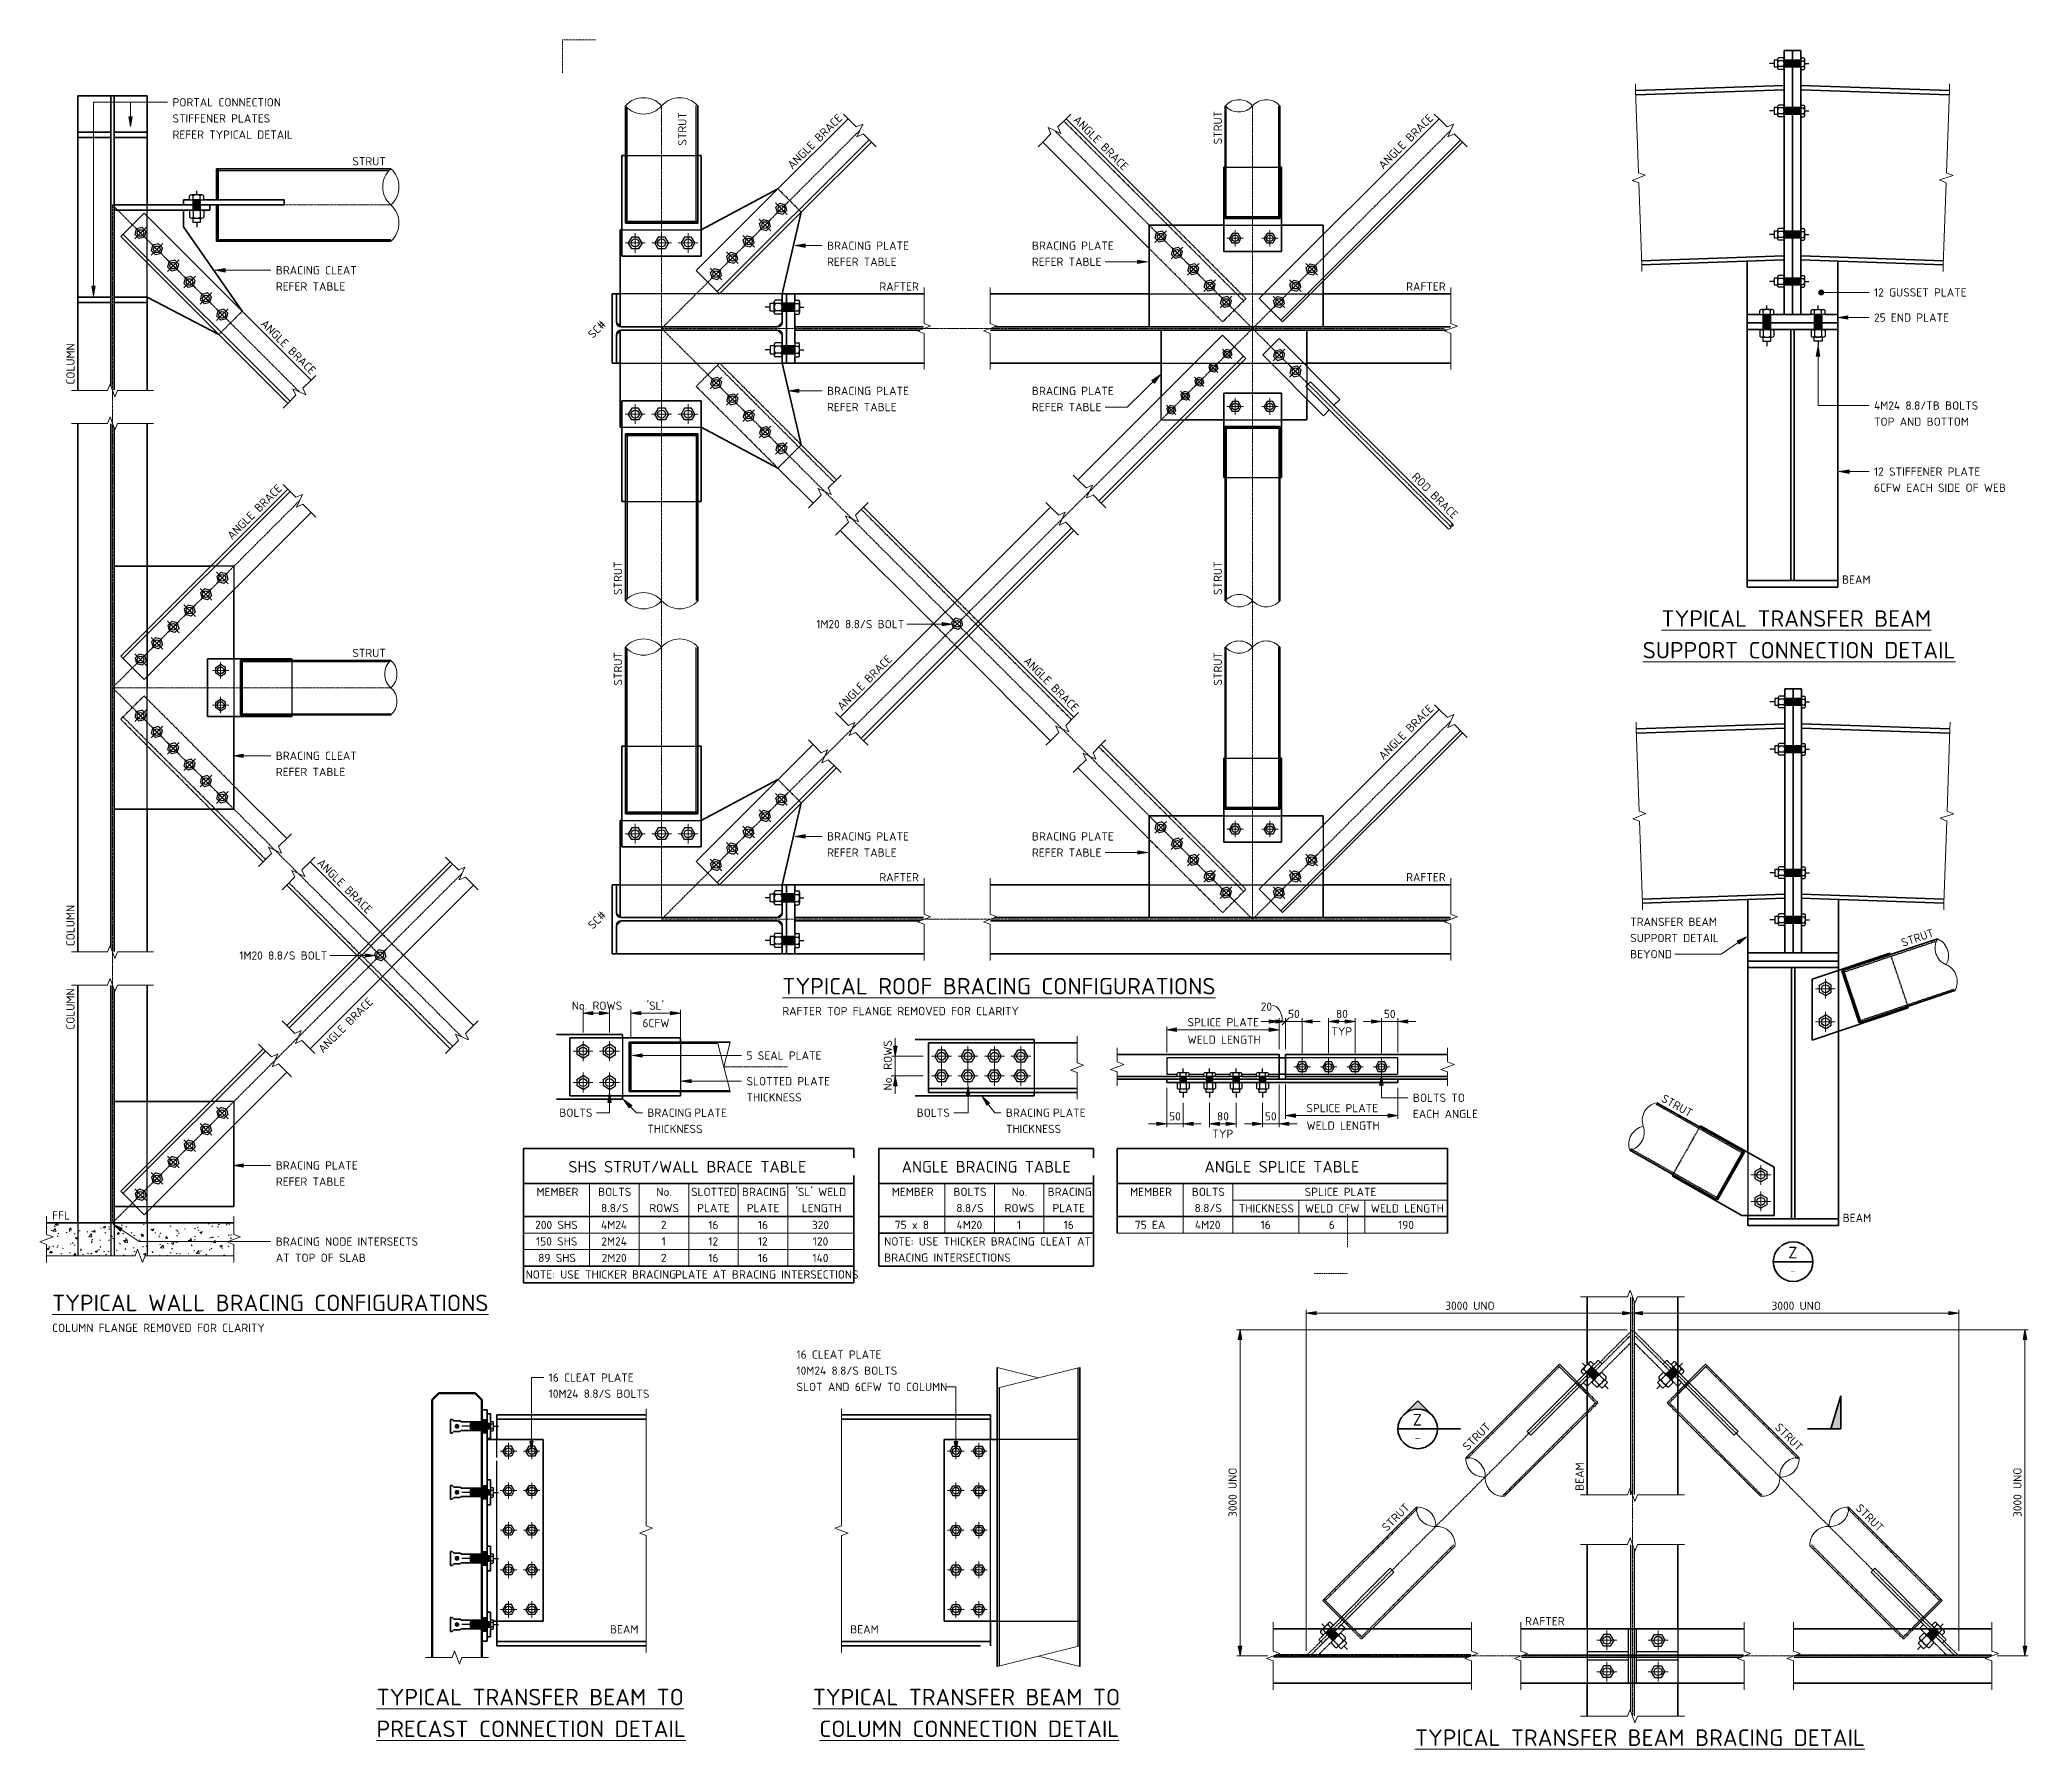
# Model space of a CAD drawing. Header units: millimetres. Extents: x 1285 to 11329, y 695 to 5869.
# Drawn here: x 5312 to 11329, y 695 to 5869 of the extents above; entities that cross this region are included whole.
import ezdxf

# ---------------------------------------------------------------- set-up
doc = ezdxf.new("R2010")
doc.units = ezdxf.units.MM
for name, pattern in [('Centre x0_5', [10.25, 1.5, -1.25, 6.25, -1.25]), ('Dash', [7, 5, -2]), ('Hidden', [4, 3, -1])]:
    doc.linetypes.add(name, pattern=pattern)
for name, color, linetype, lineweight in [('A-000-T_TEXT', 231, 'Continuous', 13), ('A-010-D_DIM', 211, 'Continuous', 13), ('A-010-D_DIM-10', 211, 'Continuous', 13), ('A-010-M_LINE', 90, 'Continuous', 13), ('Z-000-T_TEXT', 131, 'Continuous', 18), ('Z-060-M_DETAIL', 92, 'Continuous', 25), ('Z-200_P_REF_PLANE', 111, 'Dash', 13)]:
    doc.layers.add(name, color=color, linetype=linetype, lineweight=lineweight)
doc.styles.add('ISOCPEUR', font='isocpeur.ttf', dxfattribs={"height": 25})
doc.styles.add('ISOCPEUR_1', font='isocpeur.ttf', dxfattribs={"height": 35})
doc.styles.add('ISOCPEUR_2', font='isocpeur.ttf', dxfattribs={"height": 50})
doc.styles.add('ISOCPEUR_3', font='isocpeur.ttf', dxfattribs={"height": 20})
doc.styles.add('ISOCPEUR_B', font='', dxfattribs={"height": 35})
doc.styles.get('ISOCPEUR_B').set_extended_font_data('ISOCPEUR', bold=True)
doc.dimstyles.new('2_5___Arrow_Tick', dxfattribs={"dimscale": 304.8, "dimtxt": 24.899529, "dimasz": 0.098425, "dimexe": 0.032808, "dimexo": 0.052493, "dimgap": 0.008202, "dimtad": 1, "dimdec": 0, "dimzin": 0, "dimdsep": 46, "dimtxsty": 'ISOCPEUR', "dimsah": 1, "dimcen": 0.09, "dimadec": 0, "dimazin": 0, "dimtfac": 1, "dimtdec": 4, "dimtix": 1, "dimtmove": 0, "dimatfit": 3, "dimfxl": 1, "dimtvp": 1, "dimtolj": 1, "dimtzin": 0, "dimlwd": 18, "dimlwe": 18, "dimarcsym": 2})
doc.dimstyles.new('2_5___Arrow_Tick_1', dxfattribs={"dimscale": 304.8, "dimtxt": 24.899529, "dimasz": 0.065617, "dimexe": 0.032808, "dimexo": 0.052493, "dimgap": 0.008202, "dimtad": 1, "dimdec": 0, "dimzin": 0, "dimdsep": 46, "dimtxsty": 'ISOCPEUR', "dimblk2": 'OBLIQUE', "dimsah": 1, "dimcen": 0.09, "dimadec": 0, "dimazin": 0, "dimtfac": 1, "dimtdec": 4, "dimtix": 1, "dimtmove": 1, "dimatfit": 3, "dimfxl": 1, "dimtvp": 1, "dimtolj": 1, "dimtzin": 0, "dimlwd": 18, "dimlwe": 18, "dimarcsym": 2})
doc.dimstyles.new('2_5___Arrow_Tick_2', dxfattribs={"dimscale": 304.8, "dimtxt": 24.899529, "dimasz": 0.065617, "dimexe": 0.032808, "dimexo": 0.052493, "dimgap": 0.008202, "dimtad": 1, "dimdec": 0, "dimzin": 0, "dimdsep": 46, "dimtxsty": 'ISOCPEUR', "dimblk1": 'OBLIQUE', "dimsah": 1, "dimcen": 0.09, "dimadec": 0, "dimazin": 0, "dimtfac": 1, "dimtdec": 4, "dimtix": 1, "dimtmove": 0, "dimatfit": 3, "dimfxl": 1, "dimtvp": 1, "dimtolj": 1, "dimtzin": 0, "dimlwd": 18, "dimlwe": 18, "dimarcsym": 2})

msp = doc.modelspace()

# ---------------------------------------------------------------- texts
at = {"layer": 'A-000-T_TEXT', "color": 7, "lineweight": 18, "attachment_point": 1}
for s, insert, char_height, width, style in [('PORTAL CONNECTION ', (5713.4, 5692.6), 25, 400.042, 'ISOCPEUR'), ('STIFFENER PLATES ', (5713.4, 5643.6), 25, 371.181, 'ISOCPEUR'), ('REFER TYPICAL DETAIL', (5713.4, 5594.7), 25, 432.11, 'ISOCPEUR'), ('STRUT', (6257.4, 5513.9), 25, 120.253, 'ISOCPEUR'), ('BRACING PLATE', (7694, 5258.6), 25, 291.013, 'ISOCPEUR'), ('BRACING PLATE', (8314, 5258.6), 25, 291.013, 'ISOCPEUR'), ('BRACING CLEAT', (6025.9, 5184.1), 25, 288.608, 'ISOCPEUR'), ('REFER TABLE', (7694, 5209.7), 25, 250.126, 'ISOCPEUR'), ('REFER TABLE', (8314, 5209.7), 25, 250.126, 'ISOCPEUR'), ('REFER TABLE', (6025.9, 5135.1), 25, 250.126, 'ISOCPEUR'), ('RAFTER', (7852.3, 5135), 25, 142.7, 'ISOCPEUR'), ('RAFTER', (9446.4, 5135), 25, 142.7, 'ISOCPEUR'), ('12 GUSSET PLATE', (10862.2, 5117), 25, 334.304, 'ISOCPEUR'), ('25 END PLATE', (10862.2, 5041), 25, 268.565, 'ISOCPEUR'), ('BRACING PLATE', (7694, 4819), 25, 291.013, 'ISOCPEUR'), ('BRACING PLATE', (8314, 4819), 25, 291.013, 'ISOCPEUR'), ('REFER TABLE', (7694, 4770), 25, 250.126, 'ISOCPEUR'), ('REFER TABLE', (8314, 4770), 25, 250.126, 'ISOCPEUR'), ('4M24 8.8/TB BOLTS', (10862.2, 4774.7), 25, 373.586, 'ISOCPEUR'), ('TOP AND BOTTOM', (10862.2, 4725.8), 25, 331.899, 'ISOCPEUR'), ('12 STIFFENER PLATE', (10862.2, 4574.7), 25, 384.008, 'ISOCPEUR'), ('6CFW EACH SIDE OF WEB', (10862.2, 4525.8), 25, 470.591, 'ISOCPEUR'), ('BEAM', (10765.4, 4247.9), 25, 100.211, 'ISOCPEUR'), ('1M20 8.8/S BOLT', (7661.3, 4113), 25, 314.262, 'ISOCPEUR'), ('\\LTYPICAL TRANSFER BEAM', (10219.1, 4142.5), 50, 960.422, 'ISOCPEUR_2'), ('\\LSUPPORT CONNECTION DETAIL', (10162.2, 4046.6), 50, 1097.51, 'ISOCPEUR_2'), ('STRUT', (6257.4, 4025.7), 25, 120.253, 'ISOCPEUR'), ('BRACING CLEAT', (6025.9, 3714.5), 25, 288.608, 'ISOCPEUR'), ('REFER TABLE', (6025.9, 3665.5), 25, 250.126, 'ISOCPEUR'), ('BRACING PLATE', (7694, 3470.4), 25, 291.013, 'ISOCPEUR'), ('BRACING PLATE', (8314, 3470.4), 25, 291.013, 'ISOCPEUR'), ('REFER TABLE', (7694, 3421.5), 25, 250.126, 'ISOCPEUR'), ('REFER TABLE', (8314, 3421.5), 25, 250.126, 'ISOCPEUR'), ('RAFTER', (7852.3, 3346.8), 25, 142.7, 'ISOCPEUR'), ('RAFTER', (9446.4, 3346.8), 25, 142.7, 'ISOCPEUR'), ('TRANSFER BEAM', (10124.3, 3211.8), 25, 309.451, 'ISOCPEUR'), ('SUPPORT DETAIL', (10124.3, 3162.9), 25, 314.262, 'ISOCPEUR'), ('1M20 8.8/S BOLT', (5915.4, 3109.9), 25, 314.262, 'ISOCPEUR'), ('BEYOND', (10124.3, 3114), 25, 145.105, 'ISOCPEUR'), ('\\LTYPICAL ROOF BRACING CONFIGURATIONS', (7558.7, 3029.5), 50, 1520.801, 'ISOCPEUR_2'), ('RAFTER TOP FLANGE REMOVED FOR CLARITY', (7558.7, 2941.5), 25, 841.772, 'ISOCPEUR'), ('5 SEAL PLATE', (7450.3, 2807.2), 25, 271.772, 'ISOCPEUR'), ('SLOTTED PLATE', (7450.3, 2729.4), 25, 300.633, 'ISOCPEUR'), ('THICKNESS', (7450.3, 2680.5), 25, 196.413, 'ISOCPEUR'), ('BOLTS TO', (9466.9, 2679.2), 25, 184.388, 'ISOCPEUR'), ('BOLTS', (6883.9, 2634), 25, 117.848, 'ISOCPEUR'), ('BRACING ', (7150.3, 2634), 25, 172.363, 'ISOCPEUR'), ('PLATE', (7292.5, 2634), 25, 118.65, 'ISOCPEUR'), ('BOLTS', (7965.3, 2634), 25, 117.848, 'ISOCPEUR'), ('BRACING ', (8235.3, 2634), 25, 172.363, 'ISOCPEUR'), ('PLATE', (8377.5, 2634), 25, 118.65, 'ISOCPEUR'), ('EACH ANGLE', (9466.9, 2630.3), 25, 231.688, 'ISOCPEUR'), ('THICKNESS', (7150.3, 2585), 25, 196.413, 'ISOCPEUR'), ('THICKNESS', (8235.3, 2585), 25, 196.413, 'ISOCPEUR'), ('BRACING PLATE', (6025.9, 2474.5), 25, 291.013, 'ISOCPEUR'), ('REFER TABLE', (6025.9, 2425.5), 25, 250.126, 'ISOCPEUR'), ('MEMBER', (6814.8, 2394.4), 25, 145.907, 'ISOCPEUR'), ('BOLTS', (7001.4, 2394.4), 25, 117.848, 'ISOCPEUR'), ('No.', (7177.5, 2394.4), 25, 54.515, 'ISOCPEUR'), ('SLOTTED', (7282.5, 2394.4), 25, 163.544, 'ISOCPEUR'), ('BRACING', (7436.5, 2394.4), 25, 153.924, 'ISOCPEUR'), ("'SL' WELD", (7598.3, 2394.4), 25, 185.992, 'ISOCPEUR'), ('MEMBER', (7889.8, 2394.4), 25, 145.907, 'ISOCPEUR'), ('BOLTS', (8076.4, 2394.4), 25, 117.848, 'ISOCPEUR'), ('No.', (8252.5, 2394.4), 25, 54.515, 'ISOCPEUR'), ('BRACING', (8361.5, 2394.4), 25, 153.924, 'ISOCPEUR'), ('MEMBER', (8611, 2394.4), 25, 145.907, 'ISOCPEUR'), ('BOLTS', (8797.5, 2394.4), 25, 117.848, 'ISOCPEUR'), ('SPLICE PLATE', (9139.3, 2394.4), 25, 258.945, 'ISOCPEUR'), ('FFL', (5349.1, 2323.2), 25, 64.937, 'ISOCPEUR'), ('200 SHS', (6810.8, 2294.4), 25, 155.527, 'ISOCPEUR'), ('4M24', (7010, 2294.4), 25, 97.004, 'ISOCPEUR'), ('8.8/S', (7010, 2345.4), 25, 97.806, 'ISOCPEUR'), ('ROWS', (7156.3, 2345.4), 25, 105.823, 'ISOCPEUR'), ('2', (7191.1, 2294.4), 25, 21.646, 'ISOCPEUR'), ('PLATE', (7301, 2345.4), 25, 118.65, 'ISOCPEUR'), ('16', (7334.8, 2294.4), 25, 36.878, 'ISOCPEUR'), ('PLATE', (7451, 2345.4), 25, 118.65, 'ISOCPEUR'), ('16', (7484.8, 2294.4), 25, 36.878, 'ISOCPEUR'), ('LENGTH', (7617.5, 2345.4), 25, 139.494, 'ISOCPEUR'), ('320', (7648.2, 2294.4), 25, 64.937, 'ISOCPEUR'), ('75 x 8', (7899.1, 2294.4), 25, 123.46, 'ISOCPEUR'), ('8.8/S', (8085, 2345.4), 25, 97.806, 'ISOCPEUR'), ('4M20', (8086, 2294.4), 25, 94.599, 'ISOCPEUR'), ('ROWS', (8231.3, 2345.4), 25, 105.823, 'ISOCPEUR'), ('1', (8268.7, 2294.4), 25, 15.232, 'ISOCPEUR'), ('PLATE', (8376, 2345.4), 25, 118.65, 'ISOCPEUR'), ('16', (8409.8, 2294.4), 25, 36.878, 'ISOCPEUR'), ('75 EA', (8625.5, 2294.4), 25, 110.633, 'ISOCPEUR'), ('8.8/S', (8806.1, 2345.4), 25, 97.806, 'ISOCPEUR'), ('4M20', (8807.1, 2294.4), 25, 94.599, 'ISOCPEUR'), ('THICKNESS', (8940.1, 2344.4), 25, 196.413, 'ISOCPEUR'), ('16', (9005.9, 2294.4), 25, 36.878, 'ISOCPEUR'), ('WELD CFW', (9140.1, 2344.4), 25, 196.413, 'ISOCPEUR'), ('6', (9212.2, 2294.4), 25, 21.646, 'ISOCPEUR'), ('WELD LENGTH', (9339.3, 2344.4), 25, 258.945, 'ISOCPEUR'), ('190', (9422, 2294.4), 25, 58.523, 'ISOCPEUR'), ('BEAM', (10767.4, 2315.7), 25, 100.211, 'ISOCPEUR'), ('BRACING NODE INTERSECTS', (6025.9, 2244), 25, 502.658, 'ISOCPEUR'), ('150 SHS', (6813.5, 2244.4), 25, 149.114, 'ISOCPEUR'), ('2M24', (7011, 2244.4), 25, 94.599, 'ISOCPEUR'), ('1', (7193.7, 2244.4), 25, 15.232, 'ISOCPEUR'), ('12', (7334.8, 2244.4), 25, 36.878, 'ISOCPEUR'), ('12', (7484.8, 2244.4), 25, 36.878, 'ISOCPEUR'), ('120', (7650.9, 2244.4), 25, 58.523, 'ISOCPEUR'), ('NOTE: USE THICKER BRACING CLEAT AT', (7866.9, 2244.4), 25, 734.346, 'ISOCPEUR'), ('AT TOP OF SLAB', (6025.9, 2195), 25, 321.477, 'ISOCPEUR'), ('89 SHS', (6819.8, 2194.4), 25, 133.882, 'ISOCPEUR'), ('2M20', (7011.9, 2194.4), 25, 92.194, 'ISOCPEUR'), ('2', (7191.1, 2194.4), 25, 21.646, 'ISOCPEUR'), ('16', (7334.8, 2194.4), 25, 36.878, 'ISOCPEUR'), ('16', (7484.8, 2194.4), 25, 36.878, 'ISOCPEUR'), ('140', (7649.9, 2194.4), 25, 60.928, 'ISOCPEUR'), ('BRACING INTERSECTIONS', (7866.9, 2195.4), 25, 447.342, 'ISOCPEUR'), ('NOTE: USE THICKER BRACING ', (6781.9, 2144.4), 25, 548.354, 'ISOCPEUR'), ('PLATE', (7234.3, 2144.4), 25, 118.65, 'ISOCPEUR'), (' AT BRACING INTERSECTIONS', (7332.2, 2144.4), 25, 535.527, 'ISOCPEUR'), ('\\LTYPICAL WALL BRACING CONFIGURATIONS', (5349.1, 2070.8), 50, 1540.042, 'ISOCPEUR_2'), ('COLUMN FLANGE REMOVED FOR CLARITY', (5349.1, 1982.9), 25, 751.181, 'ISOCPEUR'), ('16 CLEAT PLATE', (7601.6, 1902.1), 25, 308.65, 'ISOCPEUR'), ('16 CLEAT PLATE', (6851.6, 1832.4), 25, 308.65, 'ISOCPEUR'), ('10M24 8.8/S BOLTS', (7601.6, 1853.2), 25, 362.363, 'ISOCPEUR'), ('10M24 8.8/S BOLTS', (6851.6, 1783.4), 25, 362.363, 'ISOCPEUR'), ('SLOT AND 6CFW TO COLUMN', (7601.6, 1804.2), 25, 532.32, 'ISOCPEUR'), ('RAFTER', (9806.3, 1094.7), 25, 142.7, 'ISOCPEUR'), ('BEAM', (7037.2, 1070.3), 25, 100.211, 'ISOCPEUR'), ('BEAM', (7764.1, 1070.3), 25, 100.211, 'ISOCPEUR'), ('\\LTYPICAL TRANSFER BEAM TO ', (6330.9, 877.6), 50, 1128.776, 'ISOCPEUR_2'), ('\\LTYPICAL TRANSFER BEAM TO ', (7651, 877.6), 50, 1128.776, 'ISOCPEUR_2'), ('\\LPRECAST CONNECTION DETAIL', (6330.9, 781.6), 50, 1092.7, 'ISOCPEUR_2'), ('\\LCOLUMN CONNECTION DETAIL', (7670.8, 781.6), 50, 1044.599, 'ISOCPEUR_2'), ('\\LTYPICAL TRANSFER BEAM BRACING DETAIL', (9473.1, 754.8), 50, 1594.556, 'ISOCPEUR_2')]:
    msp.add_mtext(s, dxfattribs=dict(at, insert=insert, char_height=char_height, width=width, style=style))
at = {"layer": 'A-000-T_TEXT', "color": 7, "lineweight": 18, "char_height": 25, "attachment_point": 1, "style": 'ISOCPEUR'}
for s, insert, width, rotation in [('STRUT', (7243.6, 5548.8), 120.253, 90), ('ANGLE BRACE', (7571.2, 5493.4), 255.738, 45), ('ANGLE BRACE', (8454.7, 5642.6), 255.738, 315), ('STRUT', (8864.1, 5552.7), 120.253, 90), ('ANGLE BRACE', (9359.4, 5493.4), 255.738, 45), ('ANGLE BRACE', (5995.9, 5025.4), 255.738, 315), ('SC#', (6967.7, 4981), 72.954, 45), ('COLUMN', (5392.1, 4825.6), 142.7, 90), ('ANGLE BRACE', (5875.6, 4372.4), 255.738, 45), ('ROD BRACE', (9479.1, 4561.7), 209.24, 315), ('STRUT', (7048.8, 4188.8), 120.253, 90), ('STRUT', (8864.1, 4188.8), 120.253, 90), ('STRUT', (7048.8, 3914.5), 120.253, 90), ('ANGLE BRACE', (7721.5, 3855.6), 255.738, 45), ('ANGLE BRACE', (8304.4, 4004.8), 255.738, 315), ('STRUT', (8864.1, 3914.5), 120.253, 90), ('ANGLE BRACE', (9359.9, 3705.8), 255.738, 45), ('ANGLE BRACE', (6166.7, 3393.4), 255.738, 315), ('COLUMN', (5392.1, 3125.6), 142.7, 90), ('SC#', (6967.7, 3192.8), 72.954, 45), ('STRUT', (10941.7, 3147), 120.253, 18.55525), ('COLUMN', (5392.1, 2872.8), 142.7, 90), ('ANGLE BRACE', (6151, 2818.6), 255.738, 45), ('STRUT', (10228.3, 2678.7), 120.253, 330.49654), ('STRUT', (9614.7, 1614.3), 120.253, 45), ('STRUT', (10577.8, 1684.5), 120.253, 315), ('BEAM', (9958.8, 1477), 100.211, 90), ('STRUT', (9370.2, 1369.8), 120.253, 45), ('STRUT', (10822.3, 1440), 120.253, 315)]:
    msp.add_mtext(s, dxfattribs=dict(at, insert=insert, width=width, rotation=rotation))
at = {"layer": 'Z-000-T_TEXT', "lineweight": 13, "attachment_point": 1}
for s, insert, char_height, width, style in [('Z', (10602.7, 2215.6), 35, 34.473, 'ISOCPEUR_1'), ('Z', (9466.6, 1709.6), 35, 34.473, 'ISOCPEUR_1'), ('-', (9471.9, 1650.3), 25, 21.646, 'ISOCPEUR')]:
    msp.add_mtext(s, dxfattribs=dict(at, insert=insert, char_height=char_height, width=width, style=style))

# ---------------------------------------------------------------- blocks, each defined once
blk = doc.blocks.new('NRP_Break Line _v2_ - Section-3988876-S-6911 - _INDUSTRIAL_ TYPICAL BRACING CONFIGURATION DETAILS')
at = {"layer": 'Z-060-M_DETAIL', "lineweight": 18}
for p, q in [((0, 0), (89.5, 0)), ((119.5, 0), (209, 0))]:
    blk.add_line(p, q, dxfattribs=at)
blk = doc.blocks.new('NRP_Bolt Detailed Section _v2_ - M24-3988877-S-6911 - _INDUSTRIAL_ TYPICAL BRACING CONFIGURATION DETAILS')
at = {"layer": 'Z-060-M_DETAIL'}
blk.add_hatch(color=256, dxfattribs=at).paths.add_polyline_path([(0, -12), (38.2, -12), (38.2, 12), (0, 12)])
for p, q in [((-14.6, 0), (-27, 0)), ((-14.6, -16), (-14.6, 16)), ((0, 21.3), (-11.6, 21.3)), ((0, 10.7), (-11.6, 10.7)), ((0, 21.3), (0, -21.3)), ((38.2, 12), (0, 12)), ((0, 12), (0, -12)), ((38.2, -16), (38.2, 16)), ((38.2, -12), (38.2, 12)), ((41.2, 21.3), (59.2, 21.3)), ((41.2, 10.7), (59.2, 10.7)), ((62.2, 16), (62.2, -16)), ((62.2, 12), (74.2, 12)), ((74.2, 12), (74.2, -12)), ((74.2, 0), (89.2, 0)), ((0, -10.7), (-11.6, -10.7)), ((0, -21.3), (-11.6, -21.3)), ((0, -12), (38.2, -12)), ((41.2, -10.7), (59.2, -10.7)), ((41.2, -21.3), (59.2, -21.3)), ((74.2, -12), (62.2, -12))]:
    blk.add_line(p, q, dxfattribs=at)
for centre, radius, start, end in [((-8.4, 16), 6.19, 120.51024, 239.48976), ((5.6, 0), 20.2, 148.1145, 211.8855), ((44.4, 16), 6.19, 120.51024, 239.48976), ((58.4, 0), 20.2, 148.1145, 211.8855), ((56, 16), 6.19, 300.51024, 59.48976), ((42, 0), 20.2, 328.1145, 31.8855), ((-8.4, -16), 6.19, 120.51024, 239.48976), ((44.4, -16), 6.19, 120.51024, 239.48976), ((56, -16), 6.19, 300.51024, 59.48976)]:
    blk.add_arc(centre, radius, start, end, dxfattribs=at)
blk = doc.blocks.new('NRP_Bolt Detailed Section _v2_ - M24-3988879-S-6911 - _INDUSTRIAL_ TYPICAL BRACING CONFIGURATION DETAILS')
at = {"layer": 'Z-060-M_DETAIL'}
blk.add_hatch(color=256, dxfattribs=at).paths.add_polyline_path([(0, -12), (38.2, -12), (38.2, 12), (0, 12)])
for p, q in [((-14.6, 16), (-14.6, -16)), ((0, 21.3), (-11.6, 21.3)), ((0, 10.7), (-11.6, 10.7)), ((0, -21.3), (0, 21.3)), ((38.2, 12), (0, 12)), ((0, 12), (0, -12)), ((38.2, 16), (38.2, -16)), ((38.2, -12), (38.2, 12)), ((41.2, 21.3), (59.2, 21.3)), ((41.2, 10.7), (59.2, 10.7)), ((62.2, -16), (62.2, 16)), ((74.2, 12), (62.2, 12)), ((74.2, -12), (74.2, 12)), ((-14.6, 0), (-27, 0)), ((0, -10.7), (-11.6, -10.7)), ((0, -21.3), (-11.6, -21.3)), ((0, -12), (38.2, -12)), ((41.2, -10.7), (59.2, -10.7)), ((41.2, -21.3), (59.2, -21.3)), ((62.2, -12), (74.2, -12)), ((74.2, 0), (89.2, 0))]:
    blk.add_line(p, q, dxfattribs=at)
for centre, radius, start, end in [((-8.4, 16), 6.19, 120.51024, 239.48976), ((5.6, 0), 20.2, 148.1145, 211.8855), ((44.4, 16), 6.19, 120.51024, 239.48976), ((58.4, 0), 20.2, 148.1145, 211.8855), ((56, 16), 6.19, 300.51024, 59.48976), ((42, 0), 20.2, 328.1145, 31.8855), ((-8.4, -16), 6.19, 120.51024, 239.48976), ((44.4, -16), 6.19, 120.51024, 239.48976), ((56, -16), 6.19, 300.51024, 59.48976)]:
    blk.add_arc(centre, radius, start, end, dxfattribs=at)
blk = doc.blocks.new('NRP_Bolt Detailed Plan _v2_ - M24-1017943-S-6911 - _INDUSTRIAL_ TYPICAL BRACING CONFIGURATION DETAILS')
at = {"layer": 'Z-060-M_DETAIL', "lineweight": 13}
for p, q in [((-30, 0), (0, 0)), ((0, 0), (0, 30)), ((30, 0), (0, 0)), ((0, 0), (0, -30))]:
    blk.add_line(p, q, dxfattribs=at)
at = {"layer": 'Z-060-M_DETAIL'}
for p, q in [((-10.4, 18), (-20.8, 0)), ((10.4, 18), (-10.4, 18)), ((20.8, 0), (10.4, 18)), ((20.8, 0), (10.4, -18)), ((-10.4, -18), (-20.8, 0)), ((10.4, -18), (-10.4, -18))]:
    blk.add_line(p, q, dxfattribs=at)
blk.add_circle((0, 0), 12, dxfattribs=at)
blk = doc.blocks.new('NRP_Bolt Detailed Plan _v2_ - M20-1017941-S-6911 - _INDUSTRIAL_ TYPICAL BRACING CONFIGURATION DETAILS')
at = {"layer": 'Z-060-M_DETAIL', "lineweight": 13}
for p, q in [((-25, 0), (0, 0)), ((0, 0), (0, 25)), ((25, 0), (0, 0)), ((0, 0), (0, -25))]:
    blk.add_line(p, q, dxfattribs=at)
at = {"layer": 'Z-060-M_DETAIL'}
for p, q in [((-8.7, 15), (-17.3, 0)), ((8.7, 15), (-8.7, 15)), ((17.3, 0), (8.7, 15)), ((17.3, 0), (8.7, -15)), ((-8.7, -15), (-17.3, 0)), ((8.7, -15), (-8.7, -15))]:
    blk.add_line(p, q, dxfattribs=at)
blk.add_circle((0, 0), 10, dxfattribs=at)
blk = doc.blocks.new('NRP_Break Line _v2_ - Round-3988833-S-6911 - _INDUSTRIAL_ TYPICAL BRACING CONFIGURATION DETAILS')
at = {"layer": 'Z-060-M_DETAIL', "lineweight": 18}
for centre, start, end in [((54.7, -48.3), 41.40962, 138.59038), ((164.3, -48.3), 41.40962, 138.59038), ((54.7, 48.3), 221.40962, 318.59038)]:
    blk.add_arc(centre, 73, start, end, dxfattribs=at)
blk = doc.blocks.new('NRP_Bolt Detailed Plan _v2_ - M24-3988882-S-6911 - _INDUSTRIAL_ TYPICAL BRACING CONFIGURATION DETAILS')
at = {"layer": 'Z-060-M_DETAIL'}
for p, q in [((-10.4, 18), (-20.8, 0)), ((-10.4, -18), (-20.8, 0)), ((10.4, 18), (-10.4, 18)), ((20.8, 0), (10.4, 18)), ((10.4, -18), (-10.4, -18)), ((20.8, 0), (10.4, -18))]:
    blk.add_line(p, q, dxfattribs=at)
at = {"layer": 'Z-060-M_DETAIL', "lineweight": 13}
for p, q in [((0, 0), (0, 30)), ((-30, 0), (0, 0)), ((0, 0), (0, -30)), ((30, 0), (0, 0))]:
    blk.add_line(p, q, dxfattribs=at)
at = {"layer": 'Z-060-M_DETAIL'}
blk.add_circle((0, 0), 12, dxfattribs=at)
blk = doc.blocks.new('NRP_Bolt Detailed Plan _v2_ - M20-3988875-S-6911 - _INDUSTRIAL_ TYPICAL BRACING CONFIGURATION DETAILS')
at = {"layer": 'Z-060-M_DETAIL'}
for p, q in [((-8.7, 15), (-17.3, 0)), ((-8.7, -15), (-17.3, 0)), ((8.7, 15), (-8.7, 15)), ((17.3, 0), (8.7, 15)), ((8.7, -15), (-8.7, -15)), ((17.3, 0), (8.7, -15))]:
    blk.add_line(p, q, dxfattribs=at)
at = {"layer": 'Z-060-M_DETAIL', "lineweight": 13}
for p, q in [((0, 0), (0, 25)), ((-25, 0), (0, 0)), ((0, 0), (0, -25)), ((25, 0), (0, 0))]:
    blk.add_line(p, q, dxfattribs=at)
at = {"layer": 'Z-060-M_DETAIL'}
blk.add_circle((0, 0), 10, dxfattribs=at)
blk = doc.blocks.new('NRP_Break Line _v2_ - Round-3988883-S-6911 - _INDUSTRIAL_ TYPICAL BRACING CONFIGURATION DETAILS')
at = {"layer": 'Z-060-M_DETAIL', "lineweight": 18}
for centre, start, end in [((54.7, -48.3), 41.40962, 138.59038), ((54.7, 48.3), 221.40962, 318.59038), ((164.3, 48.3), 221.40962, 318.59038)]:
    blk.add_arc(centre, 73, start, end, dxfattribs=at)
blk = doc.blocks.new('NRP_Break Line _v2_ - Section-3988881-S-6911 - _INDUSTRIAL_ TYPICAL BRACING CONFIGURATION DETAILS')
at = {"layer": 'Z-060-M_DETAIL', "lineweight": 18}
for p, q in [((0, 0), (35, 0)), ((65, 0), (100, 0))]:
    blk.add_line(p, q, dxfattribs=at)
blk = doc.blocks.new('NRP_Bolt Detailed Plan _v2_ - M16-1017939-S-6911 - _INDUSTRIAL_ TYPICAL BRACING CONFIGURATION DETAILS')
at = {"layer": 'Z-060-M_DETAIL', "lineweight": 13}
for p, q in [((-20, 0), (0, 0)), ((0, 0), (0, 20)), ((20, 0), (0, 0)), ((0, 0), (0, -20))]:
    blk.add_line(p, q, dxfattribs=at)
at = {"layer": 'Z-060-M_DETAIL'}
for p, q in [((-6.9, 12), (-13.9, 0)), ((6.9, 12), (-6.9, 12)), ((13.9, 0), (6.9, 12)), ((13.9, 0), (6.9, -12)), ((-6.9, -12), (-13.9, 0)), ((6.9, -12), (-6.9, -12))]:
    blk.add_line(p, q, dxfattribs=at)
blk.add_circle((0, 0), 8, dxfattribs=at)
blk = doc.blocks.new('NRP_Break Line _v2_ - Round-3988884-S-6911 - _INDUSTRIAL_ TYPICAL BRACING CONFIGURATION DETAILS')
at = {"layer": 'Z-060-M_DETAIL', "lineweight": 18}
for centre, start, end in [((41.3, -36.4), 41.40962, 138.59038), ((123.8, -36.4), 41.40962, 138.59038), ((41.3, 36.4), 221.40962, 318.59038)]:
    blk.add_arc(centre, 55, start, end, dxfattribs=at)
blk = doc.blocks.new('NRP_Break Line _v2_ - Round-3988885-S-6911 - _INDUSTRIAL_ TYPICAL BRACING CONFIGURATION DETAILS')
at = {"layer": 'Z-060-M_DETAIL', "lineweight": 18}
for centre, start, end in [((41.3, -36.4), 41.40962, 138.59038), ((41.3, 36.4), 221.40962, 318.59038), ((123.8, 36.4), 221.40962, 318.59038)]:
    blk.add_arc(centre, 55, start, end, dxfattribs=at)
blk = doc.blocks.new('NRP_Break Line _v2_ - Round-3988835-S-6911 - _INDUSTRIAL_ TYPICAL BRACING CONFIGURATION DETAILS')
at = {"layer": 'Z-060-M_DETAIL', "lineweight": 18}
for centre, start, end in [((5, -4.4), 41.40962, 138.59038), ((15, -4.4), 41.40962, 138.59038), ((5, 4.4), 221.40962, 318.59038)]:
    blk.add_arc(centre, 6.67, start, end, dxfattribs=at)
blk = doc.blocks.new('NRP_Break Line _v2_ - Section-3988886-S-6911 - _INDUSTRIAL_ TYPICAL BRACING CONFIGURATION DETAILS')
at = {"layer": 'Z-060-M_DETAIL', "lineweight": 18}
for p, q in [((0, 0), (60, 0)), ((90, 0), (150, 0))]:
    blk.add_line(p, q, dxfattribs=at)
blk = doc.blocks.new('NRP_Bolt Detailed Section _v2_ - M24-3988888-S-6911 - _INDUSTRIAL_ TYPICAL BRACING CONFIGURATION DETAILS')
at = {"layer": 'Z-060-M_DETAIL'}
blk.add_hatch(color=256, dxfattribs=at).paths.add_polyline_path([(0, -12), (32, -12), (32, 12), (0, 12)])
for p, q in [((-14.6, 16), (-14.6, -16)), ((0, 21.3), (-11.6, 21.3)), ((0, 10.7), (-11.6, 10.7)), ((0, -21.3), (0, 21.3)), ((32, 12), (0, 12)), ((0, 12), (0, -12)), ((32, 16), (32, -16)), ((32, -12), (32, 12)), ((35, 21.3), (53, 21.3)), ((35, 10.7), (53, 10.7)), ((56, -16), (56, 16)), ((68, 12), (56, 12)), ((68, -12), (68, 12)), ((-14.6, 0), (-27, 0)), ((0, -10.7), (-11.6, -10.7)), ((0, -21.3), (-11.6, -21.3)), ((0, -12), (32, -12)), ((35, -10.7), (53, -10.7)), ((35, -21.3), (53, -21.3)), ((56, -12), (68, -12)), ((68, 0), (83, 0))]:
    blk.add_line(p, q, dxfattribs=at)
for centre, radius, start, end in [((-8.4, 16), 6.19, 120.51024, 239.48976), ((5.6, 0), 20.2, 148.1145, 211.8855), ((38.2, 16), 6.19, 120.51024, 239.48976), ((52.2, 0), 20.2, 148.1145, 211.8855), ((49.8, 16), 6.19, 300.51024, 59.48976), ((35.8, 0), 20.2, 328.1145, 31.8855), ((-8.4, -16), 6.19, 120.51024, 239.48976), ((38.2, -16), 6.19, 120.51024, 239.48976), ((49.8, -16), 6.19, 300.51024, 59.48976)]:
    blk.add_arc(centre, radius, start, end, dxfattribs=at)
blk = doc.blocks.new('NRP_Break Line _v2_ - Section-3988890-S-6911 - _INDUSTRIAL_ TYPICAL BRACING CONFIGURATION DETAILS')
at = {"layer": 'Z-060-M_DETAIL', "lineweight": 18}
for p, q in [((0, 0), (268.7, 0)), ((298.7, 0), (567.4, 0))]:
    blk.add_line(p, q, dxfattribs=at)
blk = doc.blocks.new('NRP_Break Line _v2_ - Rectangular-3988891-S-6911 - _INDUSTRIAL_ TYPICAL BRACING CONFIGURATION DETAILS')
at = {"layer": 'Z-060-M_DETAIL', "lineweight": 18}
for p, q in [((0, 0), (150, 37.5)), ((0, 37.5), (75, 18.75))]:
    blk.add_line(p, q, dxfattribs=at)
at = {"layer": 'Z-060-M_DETAIL', "lineweight": 35}
for p, q in [((0, 37.5), (0, 0)), ((150, 37.5), (150, 0))]:
    blk.add_line(p, q, dxfattribs=at)
blk = doc.blocks.new('NRP_Break Line _v2_ - Section-3989051-S-6911 - _INDUSTRIAL_ TYPICAL BRACING CONFIGURATION DETAILS')
at = {"layer": 'Z-060-M_DETAIL', "lineweight": 18}
for p, q in [((0, 0), (60, 0)), ((90, 0), (150, 0))]:
    blk.add_line(p, q, dxfattribs=at)
blk = doc.blocks.new('NRP_Break Line _v2_ - Section-4254999-S-6911 - _INDUSTRIAL_ TYPICAL BRACING CONFIGURATION DETAILS')
at = {"layer": 'Z-060-M_DETAIL', "lineweight": 18}
for p, q in [((0, 0), (334, 0)), ((364, 0), (698, 0))]:
    blk.add_line(p, q, dxfattribs=at)
blk = doc.blocks.new('FE1 - FE20095 SECTION-4121781-S-6911 - _INDUSTRIAL_ TYPICAL BRACING CONFIGURATION DETAILS')
at = {"layer": 'Z-060-M_DETAIL', "lineweight": 18}
blk.add_hatch(color=256, dxfattribs=at).paths.add_polyline_path([(-6, 75), (-5.8, 73.4), (-5.2, 72), (-4.2, 70.8), (-3, 69.8), (-1.6, 69.2), (0, 69), (1.6, 69.2), (3, 69.8), (4.2, 70.8), (5.2, 72), (5.8, 73.4), (6, 75), (5.8, 76.6), (5.2, 78), (4.2, 79.2), (3, 80.2), (1.6, 80.8), (0, 81), (-1.6, 80.8), (-3, 80.2), (-4.2, 79.2), (-5.2, 78), (-5.8, 76.6)])
at = {"layer": 'Z-060-M_DETAIL', "lineweight": 35}
for p, q in [((21, 95), (-21, 95)), ((-21, 95), (-21, 90)), ((-21, 90), (-16, 85)), ((-16, 85), (-16, 65)), ((-16, 65), (-13, 62)), ((-13, 62), (-13, 0)), ((13, 61.4), (16, 65)), ((13, 0), (13, 61.4)), ((16, 85), (21, 90)), ((16, 65), (16, 85)), ((21, 90), (21, 95)), ((-13, 0), (-8, 0)), ((8, 0), (13, 0))]:
    blk.add_line(p, q, dxfattribs=at)
at = {"layer": 'Z-060-M_DETAIL', "lineweight": 18}
for start, end in [(0, 180), (180, 0)]:
    blk.add_arc((0, 75), 6, start, end, dxfattribs=at)
blk = doc.blocks.new('NRP-Bolt Detailed Section - M16-4203761-S-6911 - _INDUSTRIAL_ TYPICAL BRACING CONFIGURATION DETAILS')
at = {"layer": 'Z-060-M_DETAIL'}
blk.add_hatch(color=256, dxfattribs=at).paths.add_polyline_path([(18.8, 8), (0, 8), (0, -8), (61, -8), (61, 8)])
for p, q in [((-9.8, 0), (-25, 0)), ((-9.8, 10.7), (-9.8, -10.7)), ((0, 14.2), (-7.7, 14.2)), ((0, 7.1), (-7.7, 7.1)), ((0, -14.2), (0, 14.2)), ((61, 8), (0, 8)), ((0, 8), (0, -8)), ((61, -8), (61, 8)), ((61, 0), (86, 0)), ((0, -7.1), (-7.7, -7.1)), ((0, -14.2), (-7.7, -14.2)), ((0, -8), (61, -8))]:
    blk.add_line(p, q, dxfattribs=at)
for centre, radius, start, end in [((-5.6, 10.7), 4.13, 120.51024, 239.48976), ((3.7, 0), 13.5, 148.1145, 211.8855), ((-5.6, -10.7), 4.13, 120.51024, 239.48976)]:
    blk.add_arc(centre, radius, start, end, dxfattribs=at)
blk = doc.blocks.new('NRP_Bolt Detailed Section _v2_ - M24-3989122-S-6911 - _INDUSTRIAL_ TYPICAL BRACING CONFIGURATION DETAILS')
at = {"layer": 'Z-060-M_DETAIL'}
blk.add_hatch(color=256, dxfattribs=at).paths.add_polyline_path([(0, -12), (45, -12), (45, 12), (0, 12)])
for p, q in [((-14.6, 16), (-14.6, -16)), ((0, 21.3), (-11.6, 21.3)), ((0, 10.7), (-11.6, 10.7)), ((0, -21.3), (0, 21.3)), ((45, 12), (0, 12)), ((0, 12), (0, -12)), ((45, 16), (45, -16)), ((45, -12), (45, 12)), ((48, 21.3), (66, 21.3)), ((48, 10.7), (66, 10.7)), ((69, -16), (69, 16)), ((81, 12), (69, 12)), ((81, -12), (81, 12)), ((-14.6, 0), (-27, 0)), ((0, -10.7), (-11.6, -10.7)), ((0, -21.3), (-11.6, -21.3)), ((0, -12), (45, -12)), ((48, -10.7), (66, -10.7)), ((48, -21.3), (66, -21.3)), ((69, -12), (81, -12)), ((81, 0), (96, 0))]:
    blk.add_line(p, q, dxfattribs=at)
for centre, radius, start, end in [((-8.4, 16), 6.19, 120.51024, 239.48976), ((5.6, 0), 20.2, 148.1145, 211.8855), ((51.2, 16), 6.19, 120.51024, 239.48976), ((65.2, 0), 20.2, 148.1145, 211.8855), ((62.8, 16), 6.19, 300.51024, 59.48976), ((48.8, 0), 20.2, 328.1145, 31.8855), ((-8.4, -16), 6.19, 120.51024, 239.48976), ((51.2, -16), 6.19, 120.51024, 239.48976), ((62.8, -16), 6.19, 300.51024, 59.48976)]:
    blk.add_arc(centre, radius, start, end, dxfattribs=at)
blk = doc.blocks.new('NRP_Bolt Detailed Section _v2_ - M24-3989124-S-6911 - _INDUSTRIAL_ TYPICAL BRACING CONFIGURATION DETAILS')
at = {"layer": 'Z-060-M_DETAIL'}
blk.add_hatch(color=256, dxfattribs=at).paths.add_polyline_path([(45, 12), (0, 12), (0, -12), (45, -12), (45, 10.7)])
for p, q in [((-14.6, 0), (-27, 0)), ((-14.6, -16), (-14.6, 16)), ((0, 21.3), (-11.6, 21.3)), ((0, 10.7), (-11.6, 10.7)), ((0, 21.3), (0, -21.3)), ((45, 12), (0, 12)), ((0, 12), (0, -12)), ((45, -16), (45, 16)), ((45, -12), (45, 12)), ((48, 21.3), (66, 21.3)), ((48, 10.7), (66, 10.7)), ((69, 16), (69, -16)), ((69, 12), (81, 12)), ((81, 12), (81, -12)), ((81, 0), (96, 0)), ((0, -10.7), (-11.6, -10.7)), ((0, -21.3), (-11.6, -21.3)), ((0, -12), (45, -12)), ((48, -10.7), (66, -10.7)), ((48, -21.3), (66, -21.3)), ((81, -12), (69, -12))]:
    blk.add_line(p, q, dxfattribs=at)
for centre, radius, start, end in [((-8.4, 16), 6.19, 120.51024, 239.48976), ((5.6, 0), 20.2, 148.1145, 211.8855), ((51.2, 16), 6.19, 120.51024, 239.48976), ((65.2, 0), 20.2, 148.1145, 211.8855), ((62.8, 16), 6.19, 300.51024, 59.48976), ((48.8, 0), 20.2, 328.1145, 31.8855), ((-8.4, -16), 6.19, 120.51024, 239.48976), ((51.2, -16), 6.19, 120.51024, 239.48976), ((62.8, -16), 6.19, 300.51024, 59.48976)]:
    blk.add_arc(centre, radius, start, end, dxfattribs=at)
blk = doc.blocks.new('NRP_Break Line _v2_ - Section-4256144-S-6911 - _INDUSTRIAL_ TYPICAL BRACING CONFIGURATION DETAILS')
at = {"layer": 'Z-060-M_DETAIL', "lineweight": 18}
for p, q in [((0, 0), (334, 0)), ((364, 0), (698, 0))]:
    blk.add_line(p, q, dxfattribs=at)
blk = doc.blocks.new('NRP_Bolt Detailed Section _v2_ - M20-3989071-S-6911 - _INDUSTRIAL_ TYPICAL BRACING CONFIGURATION DETAILS')
at = {"layer": 'Z-060-M_DETAIL'}
blk.add_hatch(color=256, dxfattribs=at).paths.add_polyline_path([(0, -10), (18, -10), (18, 10), (0, 10)])
for p, q in [((-12.2, -13.3), (-12.2, 13.3)), ((0, 17.8), (-9.6, 17.8)), ((0, 8.9), (-9.6, 8.9)), ((0, 17.8), (0, -17.8)), ((18, 10), (0, 10)), ((0, 10), (0, -10)), ((18, -13.3), (18, 13.3)), ((18, -10), (18, 10)), ((20.5, 17.8), (35.5, 17.8)), ((20.5, 8.9), (35.5, 8.9)), ((38, 13.3), (38, -13.3)), ((38, 10), (48, 10)), ((48, 10), (48, -10)), ((48, 0), (63, 0)), ((-12.2, 0), (-25, 0)), ((0, -8.9), (-9.6, -8.9)), ((0, -17.8), (-9.6, -17.8)), ((0, -10), (18, -10)), ((20.5, -8.9), (35.5, -8.9)), ((20.5, -17.8), (35.5, -17.8)), ((48, -10), (38, -10))]:
    blk.add_line(p, q, dxfattribs=at)
for centre, radius, start, end in [((-7, 13.3), 5.16, 120.51024, 239.48976), ((4.6, 0), 16.8, 148.1145, 211.8855), ((23.2, 13.3), 5.16, 120.51024, 239.48976), ((34.8, 0), 16.8, 148.1145, 211.8855), ((32.8, 13.3), 5.16, 300.51024, 59.48976), ((21.2, 0), 16.8, 328.1145, 31.8855), ((-7, -13.3), 5.16, 120.51024, 239.48976), ((23.2, -13.3), 5.16, 120.51024, 239.48976), ((32.8, -13.3), 5.16, 300.51024, 59.48976)]:
    blk.add_arc(centre, radius, start, end, dxfattribs=at)
blk = doc.blocks.new('NRP_Break Line _v2_ - Section-3988834-S-6911 - _INDUSTRIAL_ TYPICAL BRACING CONFIGURATION DETAILS')
at = {"layer": 'Z-060-M_DETAIL', "lineweight": 18}
for p, q in [((0, 0), (22.5, 0)), ((52.5, 0), (75, 0))]:
    blk.add_line(p, q, dxfattribs=at)
blk = doc.blocks.new('NRP_Steel-SHS - 250x250x6_0 SHS-4257096-S-6911 - _INDUSTRIAL_ TYPICAL BRACING CONFIGURATION DETAILS')
at = {"layer": 'Z-060-M_DETAIL', "linetype": 'Hidden'}
for p, q in [((11.5, 109.6), (854, 109.6)), ((71, -128.4), (913.5, -128.4))]:
    blk.add_line(p, q, dxfattribs=at)
at = {"layer": 'Z-060-M_DETAIL', "lineweight": 35}
for p, q in [((72.5, 115.6), (852.5, 115.6)), ((852.5, -134.4), (72.5, -134.4))]:
    blk.add_line(p, q, dxfattribs=at)
blk = doc.blocks.new('NRP_Break Line _v2_ - Rectangular-3988997-S-6911 - _INDUSTRIAL_ TYPICAL BRACING CONFIGURATION DETAILS')
at = {"layer": 'Z-060-M_DETAIL', "lineweight": 18}
for p, q in [((0, 0), (250, 62.5)), ((0, 62.5), (125, 31.25))]:
    blk.add_line(p, q, dxfattribs=at)
at = {"layer": 'Z-060-M_DETAIL', "lineweight": 35}
for p, q in [((0, 62.5), (0, 0)), ((250, 62.5), (250, 0))]:
    blk.add_line(p, q, dxfattribs=at)
blk = doc.blocks.new('NRP_Bolt Detailed Section _v2_ - M20-3988994-S-6911 - _INDUSTRIAL_ TYPICAL BRACING CONFIGURATION DETAILS')
at = {"layer": 'Z-060-M_DETAIL'}
blk.add_hatch(color=256, dxfattribs=at).paths.add_polyline_path([(0, 10), (0, -10), (50, -10), (50, 10)])
for p, q in [((-12.2, 0), (-25, 0)), ((-12.2, 13.3), (-12.2, -13.3)), ((0, 17.8), (-9.6, 17.8)), ((0, 8.9), (-9.6, 8.9)), ((0, -17.8), (0, 17.8)), ((50, 10), (0, 10)), ((0, 10), (0, -10)), ((50, 13.3), (50, -13.3)), ((50, -10), (50, 10)), ((52.5, 17.8), (67.5, 17.8)), ((52.5, 8.9), (67.5, 8.9)), ((70, -13.3), (70, 13.3)), ((80, 10), (70, 10)), ((80, -10), (80, 10)), ((0, -8.9), (-9.6, -8.9)), ((0, -17.8), (-9.6, -17.8)), ((0, -10), (50, -10)), ((52.5, -8.9), (67.5, -8.9)), ((52.5, -17.8), (67.5, -17.8)), ((70, -10), (80, -10)), ((80, 0), (95, 0))]:
    blk.add_line(p, q, dxfattribs=at)
for centre, radius, start, end in [((-7, 13.3), 5.16, 120.51024, 239.48976), ((4.6, 0), 16.8, 148.1145, 211.8855), ((55.2, 13.3), 5.16, 120.51024, 239.48976), ((66.8, 0), 16.8, 148.1145, 211.8855), ((64.8, 13.3), 5.16, 300.51024, 59.48976), ((53.2, 0), 16.8, 328.1145, 31.8855), ((-7, -13.3), 5.16, 120.51024, 239.48976), ((55.2, -13.3), 5.16, 120.51024, 239.48976), ((64.8, -13.3), 5.16, 300.51024, 59.48976)]:
    blk.add_arc(centre, radius, start, end, dxfattribs=at)
blk = doc.blocks.new('NRP_Break Line _v2_ - Round-3989127-S-6911 - _INDUSTRIAL_ TYPICAL BRACING CONFIGURATION DETAILS')
at = {"layer": 'Z-060-M_DETAIL', "lineweight": 18}
for centre, start, end in [((41.3, -36.4), 41.40962, 138.59038), ((123.8, -36.4), 41.40962, 138.59038), ((41.3, 36.4), 221.40962, 318.59038)]:
    blk.add_arc(centre, 55, start, end, dxfattribs=at)
blk = doc.blocks.new('NRP_Break Line _v2_ - Round-3989129-S-6911 - _INDUSTRIAL_ TYPICAL BRACING CONFIGURATION DETAILS')
at = {"layer": 'Z-060-M_DETAIL', "lineweight": 18}
for centre, start, end in [((41.3, -36.4), 41.40962, 138.59038), ((41.3, 36.4), 221.40962, 318.59038), ((123.8, 36.4), 221.40962, 318.59038)]:
    blk.add_arc(centre, 55, start, end, dxfattribs=at)
blk = doc.blocks.new('NRP_Bolt Detailed Section _v2_ - M24-3989130-S-6911 - _INDUSTRIAL_ TYPICAL BRACING CONFIGURATION DETAILS')
at = {"layer": 'Z-060-M_DETAIL'}
blk.add_hatch(color=256, dxfattribs=at).paths.add_polyline_path([(0, -12), (32, -12), (32, 12), (0, 12)])
for p, q in [((-14.6, 0), (-27, 0)), ((-14.6, -16), (-14.6, 16)), ((0, 21.3), (-11.6, 21.3)), ((0, 10.7), (-11.6, 10.7)), ((0, 21.3), (0, -21.3)), ((32, 12), (0, 12)), ((0, 12), (0, -12)), ((32, -16), (32, 16)), ((32, -12), (32, 12)), ((35, 21.3), (53, 21.3)), ((35, 10.7), (53, 10.7)), ((56, 16), (56, -16)), ((56, 12), (68, 12)), ((68, 12), (68, -12)), ((68, 0), (83, 0)), ((0, -10.7), (-11.6, -10.7)), ((0, -21.3), (-11.6, -21.3)), ((0, -12), (32, -12)), ((35, -10.7), (53, -10.7)), ((35, -21.3), (53, -21.3)), ((68, -12), (56, -12))]:
    blk.add_line(p, q, dxfattribs=at)
for centre, radius, start, end in [((-8.4, 16), 6.19, 120.51024, 239.48976), ((5.6, 0), 20.2, 148.1145, 211.8855), ((38.2, 16), 6.19, 120.51024, 239.48976), ((52.2, 0), 20.2, 148.1145, 211.8855), ((49.8, 16), 6.19, 300.51024, 59.48976), ((35.8, 0), 20.2, 328.1145, 31.8855), ((-8.4, -16), 6.19, 120.51024, 239.48976), ((38.2, -16), 6.19, 120.51024, 239.48976), ((49.8, -16), 6.19, 300.51024, 59.48976)]:
    blk.add_arc(centre, radius, start, end, dxfattribs=at)
blk = doc.blocks.new('NRP_Break Line _v2_ - Section-3989126-S-6911 - _INDUSTRIAL_ TYPICAL BRACING CONFIGURATION DETAILS')
at = {"layer": 'Z-060-M_DETAIL', "lineweight": 18}
for p, q in [((0, 0), (122.5, 0)), ((152.5, 0), (275, 0))]:
    blk.add_line(p, q, dxfattribs=at)
blk = doc.blocks.new('NRP_Break Line _v2_ - Section-3988932-S-6911 - _INDUSTRIAL_ TYPICAL BRACING CONFIGURATION DETAILS')
at = {"layer": 'Z-060-M_DETAIL', "lineweight": 18}
for p, q in [((0, 0), (67.5, 0)), ((97.5, 0), (165, 0))]:
    blk.add_line(p, q, dxfattribs=at)
blk = doc.blocks.new('NRP_Break Line _v2_ - Section-4257791-S-6911 - _INDUSTRIAL_ TYPICAL BRACING CONFIGURATION DETAILS')
at = {"layer": 'Z-060-M_DETAIL', "lineweight": 18}
for p, q in [((0, 0), (249, 0)), ((279, 0), (528, 0))]:
    blk.add_line(p, q, dxfattribs=at)
blk = doc.blocks.new('DIMBLOCK3-S-6911 - _INDUSTRIAL_ TYPICAL BRACING CONFIGURATION DETAILS')
at = {"layer": 'A-010-D_DIM-10', "lineweight": 18}
for points in [[(7900.5, 2792.8), (7905.8, 2822.8), (7895.2, 2822.8)], [(7900.5, 2732.8), (7895.2, 2702.8), (7905.8, 2702.8)]]:
    blk.add_hatch(color=256, dxfattribs=at).paths.add_polyline_path(points)
for p, q in [((7900.5, 2678.3), (7900.5, 2847.3)), ((7900.5, 2792.8), (7890.5, 2792.8)), ((7905.8, 2822.8), (7895.2, 2822.8)), ((7895.2, 2822.8), (7900.5, 2792.8)), ((7900.5, 2792.8), (7905.8, 2822.8)), ((7900.5, 2792.8), (7984.5, 2792.8)), ((7900.5, 2732.8), (7890.5, 2732.8)), ((7900.5, 2732.8), (7895.2, 2702.8)), ((7905.8, 2702.8), (7900.5, 2732.8)), ((7900.5, 2732.8), (7984.5, 2732.8)), ((7895.2, 2702.8), (7905.8, 2702.8))]:
    blk.add_line(p, q, dxfattribs=at)
at = {"layer": 'A-010-D_DIM-10', "color": 0, "lineweight": 18, "insert": (7865.3, 2688.8), "char_height": 25, "width": 177.553, "attachment_point": 1, "rotation": 90, "line_spacing_factor": 1.149209, "style": 'ISOCPEUR'}
blk.add_mtext('No. ROWS', dxfattribs=at)
blk = doc.blocks.new('DIMBLOCK4-S-6911 - _INDUSTRIAL_ TYPICAL BRACING CONFIGURATION DETAILS')
at = {"layer": 'A-010-D_DIM-10', "lineweight": 18}
for points in [[(7100.5, 2922.9), (7130.5, 2917.6), (7130.5, 2928.2)], [(7250.5, 2922.9), (7220.5, 2928.2), (7220.5, 2917.6)]]:
    blk.add_hatch(color=256, dxfattribs=at).paths.add_polyline_path(points)
for p, q in [((7100.5, 2922.9), (7100.5, 2932.9)), ((7130.5, 2928.2), (7100.5, 2922.9)), ((7100.5, 2922.9), (7250.5, 2922.9)), ((7100.5, 2922.9), (7130.5, 2917.6)), ((7100.5, 2922.9), (7100.5, 2851.4)), ((7130.5, 2917.6), (7130.5, 2928.2)), ((7250.5, 2922.9), (7220.5, 2928.2)), ((7220.5, 2928.2), (7220.5, 2917.6)), ((7220.5, 2917.6), (7250.5, 2922.9)), ((7250.5, 2922.9), (7250.5, 2932.9)), ((7250.5, 2922.9), (7250.5, 2851.4))]:
    blk.add_line(p, q, dxfattribs=at)
at = {"layer": 'A-010-D_DIM-10', "color": 0, "lineweight": 18, "char_height": 25, "attachment_point": 1, "line_spacing_factor": 1.149209, "style": 'ISOCPEUR'}
for s, insert, width in [("'SL'", (7148, 2958.1), 66.08), ('6CFW', (7135.3, 2905.2), 96.534)]:
    blk.add_mtext(s, dxfattribs=dict(at, insert=insert, width=width))
blk = doc.blocks.new('DIMBLOCK5-S-6911 - _INDUSTRIAL_ TYPICAL BRACING CONFIGURATION DETAILS')
at = {"layer": 'A-010-D_DIM-10', "lineweight": 18}
for points in [[(6955.5, 2922.9), (6985.5, 2917.6), (6985.5, 2928.2)], [(7035.5, 2922.9), (7005.5, 2928.2), (7005.5, 2917.6)]]:
    blk.add_hatch(color=256, dxfattribs=at).paths.add_polyline_path(points)
for p, q in [((6955.5, 2922.9), (6955.5, 2932.9)), ((6985.5, 2928.2), (6955.5, 2922.9)), ((6955.5, 2922.9), (7035.5, 2922.9)), ((6955.5, 2922.9), (6985.5, 2917.6)), ((6955.5, 2922.9), (6955.5, 2863.9)), ((6985.5, 2917.6), (6985.5, 2928.2)), ((7035.5, 2922.9), (7005.5, 2928.2)), ((7005.5, 2928.2), (7005.5, 2917.6)), ((7005.5, 2917.6), (7035.5, 2922.9)), ((7035.5, 2922.9), (7035.5, 2932.9)), ((7035.5, 2922.9), (7035.5, 2863.9))]:
    blk.add_line(p, q, dxfattribs=at)
at = {"layer": 'A-010-D_DIM-10', "color": 0, "lineweight": 18, "insert": (6921.5, 2958.1), "char_height": 25, "width": 177.553, "attachment_point": 1, "line_spacing_factor": 1.149209, "style": 'ISOCPEUR'}
blk.add_mtext('No. ROWS', dxfattribs=at)
blk = doc.blocks.new('DIMBLOCK6-S-6911 - _INDUSTRIAL_ TYPICAL BRACING CONFIGURATION DETAILS')
at = {"layer": 'A-010-D_DIM-10', "lineweight": 18}
blk.add_hatch(color=256, dxfattribs=at).paths.add_polyline_path([(9061.7, 2897.8), (9031.7, 2903.1), (9031.7, 2892.5)])
for p, q in [((9007.2, 2897.8), (9081.7, 2897.8)), ((9061.7, 2897.8), (9031.7, 2903.1)), ((9031.7, 2903.1), (9031.7, 2892.5)), ((9031.7, 2892.5), (9061.7, 2897.8)), ((9061.7, 2897.8), (9061.7, 2907.8)), ((9061.7, 2897.8), (9061.7, 2813.8)), ((9081.7, 2897.8), (9071.7, 2887.8)), ((9081.7, 2897.8), (9091.7, 2907.8)), ((9081.7, 2897.8), (9081.7, 2907.8)), ((9081.7, 2897.8), (9081.7, 2813.8))]:
    blk.add_line(p, q, dxfattribs=at)
blk.add_ellipse((9041.8, 2897.8), major_axis=(0, 48.7), ratio=0.613688, start_param=4.712389, end_param=6.283185, dxfattribs=at)
at = {"layer": 'A-010-D_DIM-10', "color": 0, "lineweight": 18, "insert": (9006.4, 2955.2), "char_height": 25, "width": 42.521, "attachment_point": 1, "line_spacing_factor": 1.149209, "style": 'ISOCPEUR'}
blk.add_mtext('20', dxfattribs=at)
blk = doc.blocks.new('_Oblique')
at = {"color": 0, "linetype": 'ByBlock', "lineweight": -2}
blk.add_line((-0.5, -0.5), (0.5, 0.5), dxfattribs=at)
blk = doc.blocks.new('DIMBLOCK7-S-6911 - _INDUSTRIAL_ TYPICAL BRACING CONFIGURATION DETAILS')
at = {"layer": 'A-010-D_DIM-10', "lineweight": 18}
for points in [[(9081.7, 2897.8), (9051.7, 2903.1), (9051.7, 2892.5)], [(9131.7, 2897.8), (9161.7, 2892.5), (9161.7, 2903.1)]]:
    blk.add_hatch(color=256, dxfattribs=at).paths.add_polyline_path(points)
for p, q in [((9081.7, 2897.8), (9051.7, 2903.1)), ((9051.7, 2903.1), (9051.7, 2892.5)), ((9051.7, 2892.5), (9081.7, 2897.8)), ((9081.7, 2897.8), (9081.7, 2907.8)), ((9081.7, 2897.8), (9186.1, 2897.8)), ((9081.7, 2897.8), (9081.7, 2813.8)), ((9131.7, 2897.8), (9131.7, 2907.8)), ((9161.7, 2903.1), (9131.7, 2897.8)), ((9131.7, 2897.8), (9161.7, 2892.5)), ((9131.7, 2897.8), (9131.7, 2801.3)), ((9161.7, 2892.5), (9161.7, 2903.1))]:
    blk.add_line(p, q, dxfattribs=at)
at = {"layer": 'A-010-D_DIM-10', "color": 0, "lineweight": 18, "insert": (9089, 2933), "char_height": 25, "width": 42.521, "attachment_point": 1, "line_spacing_factor": 1.149209, "style": 'ISOCPEUR'}
blk.add_mtext('50', dxfattribs=at)
blk = doc.blocks.new('DIMBLOCK8-S-6911 - _INDUSTRIAL_ TYPICAL BRACING CONFIGURATION DETAILS')
at = {"layer": 'A-010-D_DIM-10', "lineweight": 18}
for points in [[(8721.7, 2587.8), (8691.7, 2593.1), (8691.7, 2582.5)], [(8771.7, 2587.8), (8801.7, 2582.5), (8801.7, 2593.1)]]:
    blk.add_hatch(color=256, dxfattribs=at).paths.add_polyline_path(points)
for p, q in [((8721.7, 2587.8), (8721.7, 2696.8)), ((8771.7, 2587.8), (8771.7, 2651.8)), ((8667.2, 2587.8), (8826.1, 2587.8)), ((8721.7, 2587.8), (8691.7, 2593.1)), ((8691.7, 2593.1), (8691.7, 2582.5)), ((8691.7, 2582.5), (8721.7, 2587.8)), ((8721.7, 2587.8), (8721.7, 2577.8)), ((8801.7, 2593.1), (8771.7, 2587.8)), ((8771.7, 2587.8), (8801.7, 2582.5)), ((8771.7, 2587.8), (8771.7, 2577.8)), ((8801.7, 2582.5), (8801.7, 2593.1))]:
    blk.add_line(p, q, dxfattribs=at)
at = {"layer": 'A-010-D_DIM-10', "color": 0, "lineweight": 18, "insert": (8729, 2623), "char_height": 25, "width": 42.521, "attachment_point": 1, "line_spacing_factor": 1.149209, "style": 'ISOCPEUR'}
blk.add_mtext('50', dxfattribs=at)
blk = doc.blocks.new('DIMBLOCK9-S-6911 - _INDUSTRIAL_ TYPICAL BRACING CONFIGURATION DETAILS')
at = {"layer": 'A-010-D_DIM-10', "lineweight": 18}
for points in [[(9371.7, 2897.8), (9341.7, 2903.1), (9341.7, 2892.5)], [(9421.7, 2897.8), (9451.7, 2892.5), (9451.7, 2903.1)]]:
    blk.add_hatch(color=256, dxfattribs=at).paths.add_polyline_path(points)
for p, q in [((9317.2, 2897.8), (9476.1, 2897.8)), ((9371.7, 2897.8), (9341.7, 2903.1)), ((9341.7, 2903.1), (9341.7, 2892.5)), ((9341.7, 2892.5), (9371.7, 2897.8)), ((9371.7, 2897.8), (9371.7, 2907.8)), ((9371.7, 2897.8), (9371.7, 2801.3)), ((9421.7, 2897.8), (9421.7, 2907.8)), ((9451.7, 2903.1), (9421.7, 2897.8)), ((9421.7, 2897.8), (9451.7, 2892.5)), ((9421.7, 2897.8), (9421.7, 2803.8)), ((9451.7, 2892.5), (9451.7, 2903.1))]:
    blk.add_line(p, q, dxfattribs=at)
at = {"layer": 'A-010-D_DIM-10', "color": 0, "lineweight": 18, "insert": (9379, 2933), "char_height": 25, "width": 42.521, "attachment_point": 1, "line_spacing_factor": 1.149209, "style": 'ISOCPEUR'}
blk.add_mtext('50', dxfattribs=at)
blk = doc.blocks.new('DIMBLOCK10-S-6911 - _INDUSTRIAL_ TYPICAL BRACING CONFIGURATION DETAILS')
at = {"layer": 'A-010-D_DIM-10', "lineweight": 18}
for points in [[(9211.7, 2897.8), (9241.7, 2892.5), (9241.7, 2903.1)], [(9291.7, 2897.8), (9261.7, 2903.1), (9261.7, 2892.5)]]:
    blk.add_hatch(color=256, dxfattribs=at).paths.add_polyline_path(points)
for p, q in [((9211.7, 2897.8), (9211.7, 2907.8)), ((9241.7, 2903.1), (9211.7, 2897.8)), ((9211.7, 2897.8), (9291.7, 2897.8)), ((9211.7, 2897.8), (9241.7, 2892.5)), ((9211.7, 2897.8), (9211.7, 2801.3)), ((9241.7, 2892.5), (9241.7, 2903.1)), ((9291.7, 2897.8), (9261.7, 2903.1)), ((9261.7, 2903.1), (9261.7, 2892.5)), ((9261.7, 2892.5), (9291.7, 2897.8)), ((9291.7, 2897.8), (9291.7, 2907.8)), ((9291.7, 2897.8), (9291.7, 2801.3))]:
    blk.add_line(p, q, dxfattribs=at)
at = {"layer": 'A-010-D_DIM-10', "color": 0, "lineweight": 18, "char_height": 25, "attachment_point": 1, "line_spacing_factor": 1.149209, "style": 'ISOCPEUR'}
for s, insert, width in [('80', (9234, 2933), 42.521), ('TYP', (9220.3, 2880.1), 75.273)]:
    blk.add_mtext(s, dxfattribs=dict(at, insert=insert, width=width))
blk = doc.blocks.new('DIMBLOCK11-S-6911 - _INDUSTRIAL_ TYPICAL BRACING CONFIGURATION DETAILS')
at = {"layer": 'A-010-D_DIM-10', "lineweight": 18}
for points in [[(8851.7, 2587.8), (8881.7, 2582.5), (8881.7, 2593.1)], [(8931.7, 2587.8), (8901.7, 2593.1), (8901.7, 2582.5)]]:
    blk.add_hatch(color=256, dxfattribs=at).paths.add_polyline_path(points)
for p, q in [((8851.7, 2587.8), (8851.7, 2651.8)), ((8931.7, 2587.8), (8931.7, 2651.8)), ((8881.7, 2593.1), (8851.7, 2587.8)), ((8851.7, 2587.8), (8931.7, 2587.8)), ((8851.7, 2587.8), (8881.7, 2582.5)), ((8851.7, 2587.8), (8851.7, 2577.8)), ((8881.7, 2582.5), (8881.7, 2593.1)), ((8931.7, 2587.8), (8901.7, 2593.1)), ((8901.7, 2593.1), (8901.7, 2582.5)), ((8901.7, 2582.5), (8931.7, 2587.8)), ((8931.7, 2587.8), (8931.7, 2577.8))]:
    blk.add_line(p, q, dxfattribs=at)
at = {"layer": 'A-010-D_DIM-10', "color": 0, "lineweight": 18, "char_height": 25, "attachment_point": 1, "line_spacing_factor": 1.149209, "style": 'ISOCPEUR'}
for s, insert, width in [('80', (8874, 2623), 42.521), ('TYP', (8860.3, 2570.1), 75.273)]:
    blk.add_mtext(s, dxfattribs=dict(at, insert=insert, width=width))
blk = doc.blocks.new('DIMBLOCK12-S-6911 - _INDUSTRIAL_ TYPICAL BRACING CONFIGURATION DETAILS')
at = {"layer": 'A-010-D_DIM-10', "lineweight": 18}
for points in [[(9011.7, 2587.8), (8981.7, 2593.1), (8981.7, 2582.5)], [(9061.7, 2587.8), (9091.7, 2582.5), (9091.7, 2593.1)]]:
    blk.add_hatch(color=256, dxfattribs=at).paths.add_polyline_path(points)
for p, q in [((9011.7, 2587.8), (9011.7, 2651.8)), ((9061.7, 2587.8), (9061.7, 2706.8)), ((8957.2, 2587.8), (9116.1, 2587.8)), ((9011.7, 2587.8), (8981.7, 2593.1)), ((8981.7, 2593.1), (8981.7, 2582.5)), ((8981.7, 2582.5), (9011.7, 2587.8)), ((9011.7, 2587.8), (9011.7, 2577.8)), ((9091.7, 2593.1), (9061.7, 2587.8)), ((9061.7, 2587.8), (9091.7, 2582.5)), ((9061.7, 2587.8), (9061.7, 2577.8)), ((9091.7, 2582.5), (9091.7, 2593.1))]:
    blk.add_line(p, q, dxfattribs=at)
at = {"layer": 'A-010-D_DIM-10', "color": 0, "lineweight": 18, "insert": (9019, 2623), "char_height": 25, "width": 42.521, "attachment_point": 1, "line_spacing_factor": 1.149209, "style": 'ISOCPEUR'}
blk.add_mtext('50', dxfattribs=at)
blk = doc.blocks.new('DIMBLOCK13-S-6911 - _INDUSTRIAL_ TYPICAL BRACING CONFIGURATION DETAILS')
at = {"layer": 'A-010-D_DIM-10', "lineweight": 18}
for points in [[(9081.7, 2612.8), (9111.7, 2607.5), (9111.7, 2618.1)], [(9421.7, 2612.8), (9391.7, 2618.1), (9391.7, 2607.5)]]:
    blk.add_hatch(color=256, dxfattribs=at).paths.add_polyline_path(points)
for p, q in [((9081.7, 2612.8), (9081.7, 2706.8)), ((9421.7, 2612.8), (9421.7, 2696.8)), ((9111.7, 2618.1), (9081.7, 2612.8)), ((9081.7, 2612.8), (9421.7, 2612.8)), ((9081.7, 2612.8), (9111.7, 2607.5)), ((9081.7, 2612.8), (9081.7, 2602.8)), ((9111.7, 2607.5), (9111.7, 2618.1)), ((9421.7, 2612.8), (9391.7, 2618.1)), ((9391.7, 2618.1), (9391.7, 2607.5)), ((9391.7, 2607.5), (9421.7, 2612.8)), ((9421.7, 2612.8), (9421.7, 2602.8))]:
    blk.add_line(p, q, dxfattribs=at)
at = {"layer": 'A-010-D_DIM-10', "color": 0, "lineweight": 18, "char_height": 25, "attachment_point": 1, "line_spacing_factor": 1.149209, "style": 'ISOCPEUR'}
for s, insert, width in [('SPLICE PLATE', (9144.7, 2648), 256.848), ('WELD LENGTH', (9144.9, 2595.1), 256.274)]:
    blk.add_mtext(s, dxfattribs=dict(at, insert=insert, width=width))
blk = doc.blocks.new('DIMBLOCK14-S-6911 - _INDUSTRIAL_ TYPICAL BRACING CONFIGURATION DETAILS')
at = {"layer": 'A-010-D_DIM-10', "lineweight": 18}
for points in [[(8721.7, 2872.8), (8751.7, 2867.5), (8751.7, 2878.1)], [(9061.7, 2872.8), (9031.7, 2878.1), (9031.7, 2867.5)]]:
    blk.add_hatch(color=256, dxfattribs=at).paths.add_polyline_path(points)
for p, q in [((8721.7, 2872.8), (8721.7, 2882.8)), ((8751.7, 2878.1), (8721.7, 2872.8)), ((8721.7, 2872.8), (9061.7, 2872.8)), ((8721.7, 2872.8), (8751.7, 2867.5)), ((8721.7, 2872.8), (8721.7, 2803.8)), ((8751.7, 2867.5), (8751.7, 2878.1)), ((9061.7, 2872.8), (9031.7, 2878.1)), ((9031.7, 2878.1), (9031.7, 2867.5)), ((9031.7, 2867.5), (9061.7, 2872.8)), ((9061.7, 2872.8), (9061.7, 2882.8)), ((9061.7, 2872.8), (9061.7, 2813.8))]:
    blk.add_line(p, q, dxfattribs=at)
at = {"layer": 'A-010-D_DIM-10', "color": 0, "lineweight": 18, "char_height": 25, "attachment_point": 1, "line_spacing_factor": 1.149209, "style": 'ISOCPEUR'}
for s, insert, width in [('SPLICE PLATE', (8784.7, 2908), 256.848), ('WELD LENGTH', (8784.9, 2855.1), 256.274)]:
    blk.add_mtext(s, dxfattribs=dict(at, insert=insert, width=width))
blk = doc.blocks.new('NRP_Section Tag Dummy - NRP_Section Tag Dummy-3989128-S-6911 - _INDUSTRIAL_ TYPICAL BRACING CONFIGURATION DETAILS')
at = {"layer": 'Z-000-T_TEXT', "lineweight": 13}
h = blk.add_hatch(color=256, dxfattribs=at)
edge = h.paths.add_edge_path()
edge.add_arc((0, 0), 6, 45, 135)
edge.add_line((-4.24, 4.24), (0, 8.49))
edge.add_line((0, 8.49), (4.24, 4.24))
blk.add_hatch(color=256, dxfattribs=at).paths.add_polyline_path([(128, 0), (125, 0), (128, 10)])
at = {"layer": 'Z-000-T_TEXT', "lineweight": 35}
for p, q in [((0, 8.49), (-4.24, 4.24)), ((0, 8.49), (4.24, 4.24)), ((128, 10), (125, 0)), ((128, 10), (128, 0)), ((6, 0), (-6, 0)), ((6, 0), (13, 0)), ((118, 0), (128, 0))]:
    blk.add_line(p, q, dxfattribs=at)
for start, end in [(360, 180), (180, 360)]:
    blk.add_arc((0, 0), 6, start, end, dxfattribs=at)
blk = doc.blocks.new('DIMBLOCK15-S-6911 - _INDUSTRIAL_ TYPICAL BRACING CONFIGURATION DETAILS')
at = {"layer": 'A-010-D_DIM-10', "lineweight": 18}
for points in [[(11318.8, 1964.6), (11313.5, 1934.6), (11324.1, 1934.6)], [(11318.8, 977.1), (11324.1, 1007.1), (11313.5, 1007.1)]]:
    blk.add_hatch(color=256, dxfattribs=at).paths.add_polyline_path(points)
for p, q in [((11318.8, 1964.6), (10147.3, 1964.6)), ((11318.8, 1964.6), (11313.5, 1934.6)), ((11313.5, 1934.6), (11324.1, 1934.6)), ((11318.8, 977.1), (11318.8, 1964.6)), ((11324.1, 1934.6), (11318.8, 1964.6)), ((11318.8, 1964.6), (11328.8, 1964.6)), ((11318.8, 977.1), (11234.8, 977.1)), ((11324.1, 1007.1), (11313.5, 1007.1)), ((11313.5, 1007.1), (11318.8, 977.1)), ((11318.8, 977.1), (11324.1, 1007.1)), ((11318.8, 977.1), (11328.8, 977.1))]:
    blk.add_line(p, q, dxfattribs=at)
at = {"layer": 'A-010-D_DIM-10', "color": 0, "lineweight": 18, "insert": (11283.7, 1397.8), "char_height": 25, "width": 175.254, "attachment_point": 1, "rotation": 90, "line_spacing_factor": 1.149209, "style": 'ISOCPEUR'}
blk.add_mtext('3000 UNO', dxfattribs=at)
blk = doc.blocks.new('DIMBLOCK16-S-6911 - _INDUSTRIAL_ TYPICAL BRACING CONFIGURATION DETAILS')
at = {"layer": 'A-010-D_DIM-10', "lineweight": 18}
for points in [[(10131.3, 2014.6), (10161.3, 2009.3), (10161.3, 2019.9)], [(11118.8, 2014.6), (11088.8, 2019.9), (11088.8, 2009.3)]]:
    blk.add_hatch(color=256, dxfattribs=at).paths.add_polyline_path(points)
for p, q in [((10161.3, 2019.9), (10131.3, 2014.6)), ((10131.3, 2014.6), (10131.3, 2019.8)), ((10131.3, 2014.6), (11118.8, 2014.6)), ((10131.3, 2014.6), (10161.3, 2009.3)), ((10131.3, 2014.6), (10131.3, 2004.6)), ((10161.3, 2009.3), (10161.3, 2019.9)), ((11118.8, 2014.6), (11088.8, 2019.9)), ((11088.8, 2019.9), (11088.8, 2009.3)), ((11088.8, 2009.3), (11118.8, 2014.6)), ((11118.8, 2014.6), (11118.8, 2024.6)), ((11118.8, 2014.6), (11118.8, 993.1))]:
    blk.add_line(p, q, dxfattribs=at)
at = {"layer": 'A-010-D_DIM-10', "color": 0, "lineweight": 18, "insert": (10552.1, 2049.7), "char_height": 25, "width": 175.254, "attachment_point": 1, "line_spacing_factor": 1.149209, "style": 'ISOCPEUR'}
blk.add_mtext('3000 UNO', dxfattribs=at)
blk = doc.blocks.new('NRP_Detail-Head-Dummy - NRP_Detail-Head-Dummy-3982402-S-6911 - _INDUSTRIAL_ TYPICAL BRACING CONFIGURATION DETAILS')
at = {"layer": 'Z-000-T_TEXT', "lineweight": 35}
blk.add_line((-6, 0), (6, 0), dxfattribs=at)
for start, end in [(360, 180), (180, 360)]:
    blk.add_arc((0, 0), 6, start, end, dxfattribs=at)
blk = doc.blocks.new('DIMBLOCK17-S-6911 - _INDUSTRIAL_ TYPICAL BRACING CONFIGURATION DETAILS')
at = {"layer": 'A-010-D_DIM-10', "lineweight": 18}
for points in [[(9143.8, 2014.6), (9173.8, 2009.3), (9173.8, 2019.9)], [(10131.3, 2014.6), (10101.3, 2019.9), (10101.3, 2009.3)]]:
    blk.add_hatch(color=256, dxfattribs=at).paths.add_polyline_path(points)
for p, q in [((9143.8, 2014.6), (9143.8, 2024.6)), ((9173.8, 2019.9), (9143.8, 2014.6)), ((9143.8, 2014.6), (10131.3, 2014.6)), ((9143.8, 2014.6), (9173.8, 2009.3)), ((9143.8, 2014.6), (9143.8, 993.1)), ((9173.8, 2009.3), (9173.8, 2019.9)), ((10131.3, 2014.6), (10101.3, 2019.9)), ((10101.3, 2019.9), (10101.3, 2009.3)), ((10101.3, 2009.3), (10131.3, 2014.6)), ((10131.3, 2014.6), (10131.3, 2019.8)), ((10131.3, 2014.6), (10131.3, 2004.6))]:
    blk.add_line(p, q, dxfattribs=at)
at = {"layer": 'A-010-D_DIM-10', "color": 0, "lineweight": 18, "insert": (9564.6, 2049.7), "char_height": 25, "width": 175.254, "attachment_point": 1, "line_spacing_factor": 1.149209, "style": 'ISOCPEUR'}
blk.add_mtext('3000 UNO', dxfattribs=at)
blk = doc.blocks.new('DIMBLOCK18-S-6911 - _INDUSTRIAL_ TYPICAL BRACING CONFIGURATION DETAILS')
at = {"layer": 'A-010-D_DIM-10', "lineweight": 18}
for points in [[(8943.8, 1964.6), (8938.5, 1934.6), (8949.1, 1934.6)], [(8943.8, 977.1), (8949.1, 1007.1), (8938.5, 1007.1)]]:
    blk.add_hatch(color=256, dxfattribs=at).paths.add_polyline_path(points)
for p, q in [((8943.8, 1964.6), (8933.8, 1964.6)), ((8943.8, 1964.6), (8938.5, 1934.6)), ((8938.5, 1934.6), (8949.1, 1934.6)), ((8943.8, 977.1), (8943.8, 1964.6)), ((8949.1, 1934.6), (8943.8, 1964.6)), ((8943.8, 1964.6), (10115.3, 1964.6)), ((8943.8, 977.1), (8933.8, 977.1)), ((8949.1, 1007.1), (8938.5, 1007.1)), ((8938.5, 1007.1), (8943.8, 977.1)), ((8943.8, 977.1), (8949.1, 1007.1)), ((8943.8, 977.1), (9027.8, 977.1))]:
    blk.add_line(p, q, dxfattribs=at)
at = {"layer": 'A-010-D_DIM-10', "color": 0, "lineweight": 18, "insert": (8908.7, 1397.8), "char_height": 25, "width": 175.254, "attachment_point": 1, "rotation": 90, "line_spacing_factor": 1.149209, "style": 'ISOCPEUR'}
blk.add_mtext('3000 UNO', dxfattribs=at)

# ---------------------------------------------------------------- dimensions: what is measured, and where the dimension line sits
at = {"layer": 'A-010-D_DIM', "lineweight": 18}
for base, p1, p2, text, override, picture, middle in [((7035.5, 2922.9), (6955.5, 2847.9), (7035.5, 2847.9), 'No. ROWS', {"dimpost": '<>', "dimfxl": 80}, 'DIMBLOCK5-S-6911 - _INDUSTRIAL_ TYPICAL BRACING CONFIGURATION DETAILS', (6995.5, 2937.9)), ((7250.5, 2922.9), (7100.5, 2835.4), (7250.5, 2835.4), "'SL'\\X6CFW", {"dimpost": '<>', "dimfxl": 150}, 'DIMBLOCK4-S-6911 - _INDUSTRIAL_ TYPICAL BRACING CONFIGURATION DETAILS', (7175.5, 2922.9)), ((9061.7, 2872.8), (8721.7, 2787.8), (9061.7, 2797.8), 'SPLICE PLATE\\XWELD LENGTH', {"dimpost": '<>', "dimfxl": 340.147027}, 'DIMBLOCK14-S-6911 - _INDUSTRIAL_ TYPICAL BRACING CONFIGURATION DETAILS', (8891.7, 2872.8)), ((9291.7, 2897.8), (9211.7, 2785.3), (9291.7, 2785.3), '<>\\XTYP', {"dimpost": '<>', "dimfxl": 80}, 'DIMBLOCK10-S-6911 - _INDUSTRIAL_ TYPICAL BRACING CONFIGURATION DETAILS', (9251.7, 2897.8)), ((9421.7, 2612.8), (9081.7, 2722.8), (9421.7, 2712.8), 'SPLICE PLATE\\XWELD LENGTH', {"dimpost": '<>', "dimfxl": 340.147027}, 'DIMBLOCK13-S-6911 - _INDUSTRIAL_ TYPICAL BRACING CONFIGURATION DETAILS', (9251.7, 2612.8)), ((8931.7, 2587.8), (8851.7, 2667.8), (8931.7, 2667.8), '<>\\XTYP', {"dimpost": '<>', "dimfxl": 80}, 'DIMBLOCK11-S-6911 - _INDUSTRIAL_ TYPICAL BRACING CONFIGURATION DETAILS', (8891.7, 2587.8)), ((10131.3, 2014.6), (9143.8, 977.1), (10131.3, 2035.8), '3000 UNO', {"dimpost": '<>', "dimfxl": 1447.767211}, 'DIMBLOCK17-S-6911 - _INDUSTRIAL_ TYPICAL BRACING CONFIGURATION DETAILS', (9637.6, 2029.6)), ((11118.8, 2014.6), (10131.3, 2035.8), (11118.8, 977.1), '3000 UNO', {"dimpost": '<>', "dimfxl": 1447.767211}, 'DIMBLOCK16-S-6911 - _INDUSTRIAL_ TYPICAL BRACING CONFIGURATION DETAILS', (10625.1, 2029.6))]:
    dim = msp.add_linear_dim(base=base, p1=p1, p2=p2, text=text, dimstyle='2_5___Arrow_Tick', override=override, dxfattribs=at)
    dim.commit()
    dim.dimension.update_dxf_attribs({"geometry": picture, "text_midpoint": middle})
dim = msp.add_linear_dim(base=(9081.7, 2897.8), p1=(9061.7, 2797.8), p2=(9081.7, 2797.8), dimstyle='2_5___Arrow_Tick_1', override={"dimpost": '<>', "dimfxl": 20}, dxfattribs=at)
dim.commit()
dim.dimension.update_dxf_attribs({"geometry": 'DIMBLOCK6-S-6911 - _INDUSTRIAL_ TYPICAL BRACING CONFIGURATION DETAILS', "text_midpoint": (9027.6, 2938.6), "dimtype": 160})
for base, p1, p2, dimstyle, override, picture, middle in [((9131.7, 2897.8), (9081.7, 2797.8), (9131.7, 2785.3), '2_5___Arrow_Tick_2', {"dimpost": '<>', "dimfxl": 51.53882}, 'DIMBLOCK7-S-6911 - _INDUSTRIAL_ TYPICAL BRACING CONFIGURATION DETAILS', (9096.7, 2912.8)), ((9421.7, 2897.8), (9371.7, 2785.3), (9421.7, 2787.8), '2_5___Arrow_Tick', {"dimpost": '<>', "dimfxl": 50.062461}, 'DIMBLOCK9-S-6911 - _INDUSTRIAL_ TYPICAL BRACING CONFIGURATION DETAILS', (9396.7, 2912.8)), ((8771.7, 2587.8), (8721.7, 2712.8), (8771.7, 2667.8), '2_5___Arrow_Tick', {"dimpost": '<>', "dimfxl": 67.26812}, 'DIMBLOCK8-S-6911 - _INDUSTRIAL_ TYPICAL BRACING CONFIGURATION DETAILS', (8746.7, 2602.8)), ((9061.7, 2587.8), (9011.7, 2667.8), (9061.7, 2722.8), '2_5___Arrow_Tick', {"dimpost": '<>', "dimfxl": 74.330344}, 'DIMBLOCK12-S-6911 - _INDUSTRIAL_ TYPICAL BRACING CONFIGURATION DETAILS', (9036.7, 2602.8))]:
    dim = msp.add_linear_dim(base=base, p1=p1, p2=p2, dimstyle=dimstyle, override=override, dxfattribs=at)
    dim.commit()
    dim.dimension.update_dxf_attribs({"geometry": picture, "text_midpoint": middle})
for base, p1, p2, text, override, picture, middle in [((7900.5, 2792.8), (8000.5, 2732.8), (8000.5, 2792.8), 'No. ROWS', {"dimpost": '<>', "dimfxl": 60}, 'DIMBLOCK3-S-6911 - _INDUSTRIAL_ TYPICAL BRACING CONFIGURATION DETAILS', (7885.5, 2762.8)), ((8943.8, 1964.6), (9043.8, 977.1), (10131.3, 1964.6), '3000 UNO', {"dimpost": '<>', "dimfxl": 1468.949455}, 'DIMBLOCK18-S-6911 - _INDUSTRIAL_ TYPICAL BRACING CONFIGURATION DETAILS', (8928.8, 1470.8)), ((11318.8, 1964.6), (11218.8, 977.1), (10131.3, 1964.6), '3000 UNO', {"dimpost": '<>', "dimfxl": 1468.949455}, 'DIMBLOCK15-S-6911 - _INDUSTRIAL_ TYPICAL BRACING CONFIGURATION DETAILS', (11303.8, 1470.8))]:
    dim = msp.add_linear_dim(base=base, p1=p1, p2=p2, angle=90, text=text, dimstyle='2_5___Arrow_Tick', override=override, dxfattribs=at)
    dim.commit()
    dim.dimension.update_dxf_attribs({"geometry": picture, "text_midpoint": middle})

# ---------------------------------------------------------------- hatches: boundary and pattern name
at = {"layer": 'A-000-T_TEXT', "lineweight": 18}
for points in [[(5586.2, 5606.4), (5591.5, 5636.4), (5580.9, 5636.4)], [(7597.5, 5246.1), (7627.5, 5240.9), (7627.5, 5251.4)], [(5842.2, 5171.6), (5872.2, 5166.3), (5872.2, 5176.9)], [(8663.6, 5197.2), (8633.6, 5202.5), (8633.6, 5191.9)], [(5474.4, 5093.7), (5479.7, 5123.7), (5469.1, 5123.7)], [(10753.4, 5028.5), (10783.4, 5023.2), (10783.4, 5033.8)], [(10692.9, 4941.7), (10687.6, 4911.7), (10698.2, 4911.7)], [(8702.2, 4855), (8677, 4837.9), (8684.4, 4830.3)], [(7578.5, 4806.5), (7608.5, 4801.2), (7608.5, 4811.8)], [(10757.2, 4562.2), (10787.2, 4556.9), (10787.2, 4567.5)], [(8072.2, 4100.5), (8042.2, 4105.8), (8042.2, 4095.2)], [(5897.5, 3702), (5927.5, 3696.7), (5927.5, 3707.3)], [(7597.5, 3457.9), (7627.5, 3452.7), (7627.5, 3463.2)], [(8664.4, 3409), (8634.4, 3414.3), (8634.4, 3403.7)], [(10475.8, 3154), (10448.1, 3141.4), (10454.1, 3132.7)], [(6326.3, 3097.4), (6296.3, 3102.7), (6296.3, 3092.1)], [(7105, 2794.7), (7135, 2789.4), (7135, 2800)], [(7252.5, 2716.9), (7282.5, 2711.6), (7282.5, 2722.2)], [(9371.5, 2734.5), (9366.2, 2704.5), (9376.8, 2704.5)], [(7035.6, 2682.4), (7030.3, 2652.4), (7040.9, 2652.4)], [(7078.1, 2661.2), (7095.3, 2636), (7102.8, 2643.4)], [(8120.6, 2701.7), (8115.3, 2671.7), (8125.9, 2671.7)], [(8163.1, 2671.1), (8177.4, 2644.2), (8185.7, 2650.7)], [(5897.5, 2462), (5927.5, 2456.7), (5927.5, 2467.3)], [(5533.6, 2284.6), (5555.5, 2263.4), (5561.4, 2272.2)], [(6799.8, 1597.1), (6805.1, 1627.1), (6794.5, 1627.1)], [(8084.1, 1596.5), (8089.4, 1626.5), (8078.8, 1626.5)]]:
    msp.add_hatch(color=7, dxfattribs=at).paths.add_polyline_path(points)
h = msp.add_hatch(color=7, dxfattribs=at)
edge = h.paths.add_edge_path()
edge.add_arc((10702.2, 5104.5), 7.5, 0, 360)
at = {"layer": 'Z-060-M_DETAIL', "lineweight": 18}
h = msp.add_hatch(dxfattribs=at)
h.set_pattern_fill('FP_1', color=8, style=0, pattern_type=2)
h.set_pattern_definition([(50, (2950.46, 0), (72.8738, -6.3761), [7.62, -83.82]), (355, (2950.46, 0), (-14.097, 76.4224), [6.096, -67.056]), (100.451, (2956.53, -0.53), (58.777, 70.0469), [6.476, -71.236]), (46.184, (2950.46, 20.32), (108.4314, -16.8175), [11.43, -125.73]), (96.636, (2959.49, 18.92), (94.961, 98.971), [9.714, -106.854]), (351.184, (2950.46, 20.32), (94.9623, 98.9702), [9.144, -100.584]), (21, (2960.62, 15.24), (60.64565, -40.9065), [7.62, -83.82]), (326, (2960.62, 15.24), (24.7208, 73.675), [6.096, -67.056]), (71.451, (2965.67, 11.83), (85.3669, 32.7687), [6.476, -71.236]), (37.5, (2950.458, 0), (1.23552, 33.82243), [3.353, -62.89, 3.353, -64.719, -67.31]), (37.5, (2950.458, 0), (1.23552, 33.82243), [-134.315, 3.353, -63.957]), (7.5, (2950.46, 0), (26.72815, 40.07255), [3.353, -35.458, 3.353, -61.366, -25.654]), (7.5, (2950.46, 0), (26.72815, 40.07255), [-103.53, 3.353, -22.301]), (327.5, (2927.801, 0), (54.23632, -2.29212), [3.353, -22.047, 3.353, -75.895, -105.156]), (327.5, (2927.801, 0), (54.23632, -2.29212), [-104.648, 3.353, -101.803]), (317.5, (2917.64, 0), (59.2516, 10.17014), [3.353, -29.667, 3.353, -49.276, -74.676]), (317.5, (2917.64, 0), (59.2516, 10.17014), [-85.649, 3.353, -71.323])])
h.paths.add_polyline_path([(5879, 2188.1), (5899, 2188.1), (5899, 2223.1), (5879, 2230.6), (5897.5, 2237.6), (5897.5, 2253.7), (5899, 2253.1), (5899, 2288.1), (5331.7, 2288.1), (5331.7, 2253.1), (5351.7, 2245.6), (5333.2, 2238.7), (5333.2, 2222.6), (5331.7, 2223.1), (5331.7, 2188.1), (5600.3, 2188.1), (5607.8, 2208.1), (5614.8, 2189.6), (5630.9, 2189.6), (5630.3, 2188.1), (5630.9, 2188.1)])
at = {"layer": 'Z-060-M_DETAIL'}
h = msp.add_hatch(color=7, dxfattribs=at)
h.paths.add_polyline_path([(6649.2, 1652.4), (6665.2, 1652.4), (6665.2, 1664.4), (6649.2, 1664.4), (6649.2, 1659.4)])
h.paths.add_polyline_path([(6656.3, 1680.4), (6665.2, 1680.4), (6665.2, 1692.4), (6649.2, 1692.4), (6649.2, 1680.4)])
h = msp.add_hatch(color=7, dxfattribs=at)
h.paths.add_polyline_path([(6649.2, 1452.4), (6665.2, 1452.4), (6665.2, 1464.4), (6649.2, 1464.4), (6649.2, 1459.4)])
h.paths.add_polyline_path([(6649.2, 1480.4), (6665.2, 1480.4), (6665.2, 1492.4), (6649.2, 1492.4), (6649.2, 1485.4)])
h = msp.add_hatch(color=7, dxfattribs=at)
h.paths.add_polyline_path([(6649.2, 1252.4), (6665.2, 1252.4), (6665.2, 1264.4), (6649.2, 1264.4), (6649.2, 1259.4)])
h.paths.add_polyline_path([(6649.2, 1280.4), (6665.2, 1280.4), (6665.2, 1292.4), (6649.2, 1292.4), (6649.2, 1285.4)])
h = msp.add_hatch(color=7, dxfattribs=at)
h.paths.add_polyline_path([(6649.2, 1052.4), (6665.2, 1052.4), (6665.2, 1064.4), (6649.2, 1064.4), (6649.2, 1059.4)])
h.paths.add_polyline_path([(6656.3, 1080.4), (6665.2, 1080.4), (6665.2, 1092.4), (6649.2, 1092.4), (6649.2, 1080.4)])

# ---------------------------------------------------------------- linework, layer by layer
at = {"layer": 'A-000-T_TEXT', "color": 250, "lineweight": 18}
for p, q in [((5474.4, 5680.1), (5698.4, 5680.1)), ((5474.4, 5093.7), (5474.4, 5680.1)), ((5586.2, 5680.1), (5698.4, 5680.1)), ((5586.2, 5606.4), (5586.2, 5680.1)), ((5591.5, 5636.4), (5580.9, 5636.4)), ((5580.9, 5636.4), (5586.2, 5606.4)), ((5586.2, 5606.4), (5591.5, 5636.4)), ((7627.5, 5251.4), (7597.5, 5246.1)), ((7597.5, 5246.1), (7627.5, 5240.9)), ((7597.5, 5246.1), (7679, 5246.1)), ((7627.5, 5240.9), (7627.5, 5251.4)), ((5872.2, 5176.9), (5842.2, 5171.6)), ((5872.2, 5166.3), (5872.2, 5176.9)), ((8569.8, 5197.2), (8535.4, 5197.2)), ((8663.6, 5197.2), (8569.8, 5197.2)), ((8663.6, 5197.2), (8633.6, 5202.5)), ((8633.6, 5202.5), (8633.6, 5191.9)), ((8633.6, 5191.9), (8663.6, 5197.2)), ((5479.7, 5123.7), (5469.1, 5123.7)), ((5469.1, 5123.7), (5474.4, 5093.7)), ((5474.4, 5093.7), (5479.7, 5123.7)), ((5842.2, 5171.6), (5872.2, 5166.3)), ((5842.2, 5171.6), (6010.9, 5171.6)), ((10702.2, 5104.5), (10847.2, 5104.5)), ((10783.4, 5033.8), (10753.4, 5028.5)), ((10753.4, 5028.5), (10783.4, 5023.2)), ((10753.4, 5028.5), (10847.2, 5028.5)), ((10783.4, 5023.2), (10783.4, 5033.8)), ((10692.9, 4941.7), (10687.6, 4911.7)), ((10698.2, 4911.7), (10692.9, 4941.7)), ((10692.9, 4941.7), (10692.9, 4762.2)), ((10687.6, 4911.7), (10698.2, 4911.7)), ((8702.2, 4855), (8601.9, 4757.5)), ((8702.2, 4855), (8677, 4837.9)), ((8677, 4837.9), (8684.4, 4830.3)), ((8684.4, 4830.3), (8702.2, 4855)), ((7608.5, 4811.8), (7578.5, 4806.5)), ((7578.5, 4806.5), (7608.5, 4801.2)), ((7578.5, 4806.5), (7679, 4806.5)), ((7608.5, 4801.2), (7608.5, 4811.8)), ((8569.8, 4757.5), (8535.4, 4757.5)), ((8601.9, 4757.5), (8569.8, 4757.5)), ((10692.9, 4762.2), (10847.2, 4762.2)), ((10787.2, 4567.5), (10757.2, 4562.2)), ((10757.2, 4562.2), (10787.2, 4556.9)), ((10757.2, 4562.2), (10847.2, 4562.2)), ((10787.2, 4556.9), (10787.2, 4567.5)), ((7936.3, 4100.5), (7935.6, 4100.5)), ((8072.2, 4100.5), (7936.3, 4100.5)), ((8072.2, 4100.5), (8042.2, 4105.8)), ((8042.2, 4105.8), (8042.2, 4095.2)), ((8042.2, 4095.2), (8072.2, 4100.5)), ((5927.5, 3707.3), (5897.5, 3702)), ((5897.5, 3702), (5927.5, 3696.7)), ((5897.5, 3702), (6010.9, 3702)), ((5927.5, 3696.7), (5927.5, 3707.3)), ((7627.5, 3463.2), (7597.5, 3457.9)), ((7597.5, 3457.9), (7627.5, 3452.7)), ((7597.5, 3457.9), (7679, 3457.9)), ((7627.5, 3452.7), (7627.5, 3463.2)), ((8569.8, 3409), (8535.4, 3409)), ((8664.4, 3409), (8569.8, 3409)), ((8664.4, 3409), (8634.4, 3414.3)), ((8634.4, 3414.3), (8634.4, 3403.7)), ((8634.4, 3403.7), (8664.4, 3409)), ((10475.8, 3154), (10399.3, 3101.5)), ((10475.8, 3154), (10448.1, 3141.4)), ((10448.1, 3141.4), (10454.1, 3132.7)), ((10454.1, 3132.7), (10475.8, 3154)), ((6190.4, 3097.4), (6189.7, 3097.4)), ((6326.3, 3097.4), (6190.4, 3097.4)), ((6326.3, 3097.4), (6296.3, 3102.7)), ((6296.3, 3102.7), (6296.3, 3092.1)), ((6296.3, 3092.1), (6326.3, 3097.4)), ((10399.3, 3101.5), (10259, 3101.5)), ((7135, 2800), (7105, 2794.7)), ((7105, 2794.7), (7135, 2789.4)), ((7105, 2794.7), (7435.3, 2794.7)), ((7135, 2789.4), (7135, 2800)), ((7282.5, 2722.2), (7252.5, 2716.9)), ((7252.5, 2716.9), (7282.5, 2711.6)), ((7252.5, 2716.9), (7435.3, 2716.9)), ((7282.5, 2711.6), (7282.5, 2722.2)), ((9371.5, 2734.5), (9366.2, 2704.5)), ((9376.8, 2704.5), (9371.5, 2734.5)), ((9371.5, 2734.5), (9371.5, 2666.7)), ((7035.6, 2682.4), (7030.3, 2652.4)), ((7030.3, 2652.4), (7040.9, 2652.4)), ((7040.9, 2652.4), (7035.6, 2682.4)), ((7035.6, 2682.4), (7035.6, 2621.5)), ((7078.1, 2661.2), (7095.3, 2636)), ((7102.8, 2643.4), (7078.1, 2661.2)), ((7078.1, 2661.2), (7116.9, 2621.5)), ((8120.6, 2701.7), (8115.3, 2671.7)), ((8115.3, 2671.7), (8125.9, 2671.7)), ((8125.9, 2671.7), (8120.6, 2701.7)), ((8120.6, 2701.7), (8120.6, 2621.5)), ((8163.1, 2671.1), (8177.4, 2644.2)), ((8185.7, 2650.7), (8163.1, 2671.1)), ((8163.1, 2671.1), (8201.9, 2621.5)), ((8177.4, 2644.2), (8185.7, 2650.7)), ((9366.2, 2704.5), (9376.8, 2704.5)), ((9371.5, 2666.7), (9451.9, 2666.7)), ((6996.8, 2621.5), (6996.1, 2621.5)), ((7035.6, 2621.5), (6996.8, 2621.5)), ((7095.3, 2636), (7102.8, 2643.4)), ((7116.9, 2621.5), (7135.3, 2621.5)), ((8078.2, 2621.5), (8077.6, 2621.5)), ((8120.6, 2621.5), (8078.2, 2621.5)), ((8201.9, 2621.5), (8220.3, 2621.5)), ((5927.5, 2467.3), (5897.5, 2462)), ((5927.5, 2456.7), (5927.5, 2467.3)), ((5897.5, 2462), (5927.5, 2456.7)), ((5897.5, 2462), (6010.9, 2462)), ((5533.6, 2284.6), (5555.5, 2263.4)), ((5561.4, 2272.2), (5533.6, 2284.6)), ((5533.6, 2284.6), (5612.2, 2231.5)), ((5555.5, 2263.4), (5561.4, 2272.2)), ((5612.2, 2231.5), (6010.9, 2231.5)), ((6799.8, 1819.9), (6836.6, 1819.9)), ((6799.8, 1597.1), (6799.8, 1819.9)), ((8056.5, 1791.7), (8055.8, 1791.7)), ((8084.1, 1791.7), (8056.5, 1791.7)), ((8084.1, 1596.5), (8084.1, 1791.7)), ((6805.1, 1627.1), (6794.5, 1627.1)), ((6794.5, 1627.1), (6799.8, 1597.1)), ((6799.8, 1597.1), (6805.1, 1627.1)), ((8089.4, 1626.5), (8078.8, 1626.5)), ((8078.8, 1626.5), (8084.1, 1596.5)), ((8084.1, 1596.5), (8089.4, 1626.5))]:
    msp.add_line(p, q, dxfattribs=at)
msp.add_circle((10702.2, 5104.5), 7.5, dxfattribs=at)
at = {"layer": 'A-010-M_LINE', "lineweight": 35}
for p, q in [((10590.4, 5837.1), (10590.4, 5037.8)), ((10615.4, 5837.1), (10590.4, 5837.1)), ((10615.4, 5099.1), (10615.4, 5837.1)), ((10640.4, 5837.1), (10615.4, 5837.1)), ((10615.4, 5837.1), (10615.4, 5037.8)), ((10640.4, 5037.8), (10640.4, 5837.1)), ((10590.4, 5731.3), (10140.7, 5715.5)), ((10590.4, 5718), (10141.2, 5702.4)), ((10640.4, 5731.3), (11090.1, 5715.5)), ((10640.4, 5718), (11089.7, 5702.4)), ((5427.2, 5699.3), (5427.2, 4808.1)), ((5427.2, 5699.3), (5636.2, 5699.3)), ((5526.9, 5699.3), (5526.9, 4820.9)), ((5536.5, 5699.3), (5536.5, 4809.6)), ((5636.2, 5699.3), (5636.2, 5369.3)), ((7083.9, 5314.3), (7083.9, 5669.3)), ((7302.9, 5314.3), (7302.9, 5669.3)), ((8899.2, 5328.4), (8899.2, 5669.3)), ((9064.2, 5328.4), (9064.2, 5669.3)), ((7545.4, 5418.1), (7757.6, 5630.2)), ((8417.5, 5630.2), (8739.3, 5308.4)), ((9001.7, 5086.1), (9545.8, 5630.2)), ((5526.9, 5589.3), (5427.2, 5589.3)), ((5526.9, 5573.3), (5427.2, 5573.3)), ((5636.2, 5589.3), (5536.5, 5589.3)), ((5636.2, 5573.3), (5536.5, 5573.3)), ((7361.6, 5106.9), (7821.2, 5566.5)), ((7616.1, 5347.3), (7828.3, 5559.5)), ((8346.8, 5559.5), (8668.6, 5237.7)), ((9066.7, 5021), (9610.8, 5565.1)), ((9072.4, 5015.4), (9616.5, 5559.5)), ((5846.5, 5478.8), (6374, 5478.8)), ((5846.5, 5478.8), (5846.5, 5385.3)), ((5851.5, 5478.8), (5851.5, 5385.3)), ((7073.4, 5214.3), (7073.4, 5519.3)), ((7073.4, 5519.3), (7083.9, 5519.3)), ((7302.9, 5519.3), (7313.4, 5519.3)), ((7313.4, 5214.3), (7313.4, 5519.3)), ((8894.2, 5228.4), (8894.2, 5483.4)), ((8894.2, 5483.4), (8899.2, 5483.4)), ((9064.2, 5483.4), (9069.2, 5483.4)), ((9069.2, 5228.4), (9069.2, 5483.4)), ((7297.9, 5170.6), (7545.4, 5418.1)), ((7313.4, 5294.3), (7545.4, 5418.1)), ((5536.5, 5369.3), (5774.5, 5369.3)), ((5746.5, 5385.3), (5765.1, 5385.3)), ((5746.5, 5369.3), (5746.5, 5385.3)), ((5774.5, 5369.3), (5746.5, 5369.3)), ((5798.5, 5369.3), (5826.5, 5369.3)), ((6051.5, 5369.3), (5798.5, 5369.3)), ((5807.8, 5385.3), (6051.5, 5385.3)), ((5826.5, 5369.3), (5826.5, 5353.3)), ((5846.5, 5369.3), (5846.5, 5259.8)), ((5851.5, 5369.3), (5851.5, 5259.8)), ((6051.5, 5369.3), (6051.5, 5385.3)), ((5770.4, 5353.3), (5536.5, 5353.3)), ((5627.2, 5344.5), (5556.5, 5273.8)), ((5627.2, 5344.5), (6132.7, 4839)), ((5746.5, 5353.3), (5746.5, 5303.3)), ((5746.5, 5303.3), (5924, 5047.4)), ((5826.5, 5353.3), (5802.5, 5353.3)), ((7083.9, 5319.3), (7302.9, 5319.3)), ((7083.9, 5314.3), (7302.9, 5314.3)), ((7368.7, 5099.9), (7616.1, 5347.3)), ((7558.2, 5099.9), (7616.1, 5347.3)), ((8668.6, 5308.4), (8894.2, 5308.4)), ((8668.6, 5308.4), (8668.6, 5000.2)), ((8899.2, 5333.4), (9064.2, 5333.4)), ((8899.2, 5328.4), (9064.2, 5328.4)), ((9195.7, 5308.4), (9069.2, 5308.4)), ((9195.7, 5280.2), (9195.7, 5308.4)), ((5556.5, 5273.8), (6062, 4768.3)), ((5563.5, 5280.9), (6069.1, 4775.4)), ((5846.5, 5259.8), (6374, 5259.8)), ((7068.4, 5000.2), (7068.4, 5294.3)), ((7068.4, 5294.3), (7073.4, 5294.3)), ((7073.4, 5214.3), (7313.4, 5214.3)), ((8894.2, 5228.4), (9069.2, 5228.4)), ((10590.4, 5215.1), (10158.7, 5200.1)), ((10590.4, 5202.9), (10159.1, 5187.9)), ((10477.9, 5037.8), (10477.9, 5199)), ((10640.4, 5215.1), (11072.1, 5200.1)), ((10640.4, 5202.9), (11071.7, 5187.9)), ((10752.9, 5037.8), (10752.9, 5199)), ((7297.9, 5170.6), (7368.7, 5099.9)), ((9195.7, 5138.7), (9195.7, 5000.2)), ((5526.9, 5090.3), (5427.2, 5090.3)), ((5526.9, 5074.3), (5427.2, 5074.3)), ((5636.2, 5090.3), (5536.5, 5090.3)), ((5636.2, 5074.3), (5536.5, 5074.3)), ((5853.4, 4976.9), (5636.2, 5090.3)), ((5636.2, 5090.3), (5636.2, 4808.1)), ((7043.4, 4890.9), (7043.4, 5099.9)), ((7043.4, 5099.9), (7056.6, 5099.9)), ((7056.6, 5099.9), (7068.4, 5099.9)), ((7056.6, 5099.9), (7056.6, 5014.2)), ((7558.2, 5014.2), (7558.2, 5099.9)), ((7558.2, 5099.9), (7571.4, 5099.9)), ((7571.4, 5099.9), (7596.4, 5099.9)), ((7571.4, 5099.9), (7571.4, 4890.9)), ((7596.4, 5081.2), (7596.4, 5099.9)), ((7596.4, 5099.9), (7987.5, 5099.9)), ((8187.5, 5099.9), (8668.6, 5099.9)), ((9001.7, 5086.1), (9072.4, 5015.4)), ((9195.7, 5099.9), (9581.7, 5099.9)), ((7056.6, 5014.2), (7070.6, 5000.2)), ((7070.6, 5000.2), (7544.2, 5000.2)), ((7544.2, 5000.2), (7558.2, 5014.2)), ((7596.4, 4952.2), (7596.4, 5038.5)), ((7596.4, 5000.2), (7986, 5000.2)), ((8200.3, 5000.2), (9580.2, 5000.2)), ((10477.9, 5012.8), (10477.9, 5037.8)), ((10477.9, 5037.8), (10516.6, 5037.8)), ((10477.9, 5012.8), (10525.9, 5012.8)), ((10477.9, 4992.8), (10477.9, 5012.8)), ((10549.9, 5012.8), (10680.9, 5012.8)), ((10559.2, 5037.8), (10671.6, 5037.8)), ((10615.4, 5037.8), (10590.4, 5037.8)), ((10640.4, 5037.8), (10615.4, 5037.8)), ((10704.9, 5012.8), (10752.9, 5012.8)), ((10714.2, 5037.8), (10752.9, 5037.8)), ((10752.9, 5037.8), (10752.9, 5012.8)), ((10752.9, 5012.8), (10752.9, 4992.8)), ((7056.6, 4976.6), (7070.6, 4990.6)), ((7056.6, 4976.6), (7056.6, 4890.9)), ((7068.4, 4990.6), (7068.4, 4696.4)), ((7544.2, 4990.6), (7070.6, 4990.6)), ((7558.2, 4976.6), (7544.2, 4990.6)), ((7558.2, 4890.9), (7558.2, 4976.6)), ((7596.4, 4990.6), (7974.7, 4990.6)), ((8189, 4990.6), (9568.9, 4990.6)), ((8452.9, 4537.3), (8890.9, 4975.4)), ((8705.4, 4789.8), (8705.4, 4990.6)), ((8961.7, 4904.6), (8890.9, 4975.4)), ((9012.3, 4915.3), (9061.8, 4964.7)), ((9245.6, 4780.9), (9061.8, 4964.7)), ((9146.3, 4990.6), (9146.3, 4880.3)), ((10521.9, 4992.8), (10477.9, 4992.8)), ((10477.9, 4992.8), (10477.9, 4232.8)), ((10676.9, 4992.8), (10553.9, 4992.8)), ((10610.4, 4992.8), (10620.4, 4992.8)), ((10610.4, 4232.8), (10610.4, 4992.8)), ((10620.4, 4992.8), (10620.4, 4232.8)), ((10752.9, 4992.8), (10708.9, 4992.8)), ((10752.9, 4992.8), (10752.9, 4232.8)), ((7056.6, 4890.9), (7043.4, 4890.9)), ((7056.6, 4890.9), (7068.4, 4890.9)), ((7558.2, 4890.9), (7616.1, 4643.4)), ((7571.4, 4890.9), (7558.2, 4890.9)), ((7571.4, 4890.9), (7596.4, 4890.9)), ((7596.4, 4890.9), (7596.4, 4909.5)), ((7596.4, 4890.9), (7987.5, 4890.9)), ((8187.5, 4890.9), (8705.4, 4890.9)), ((8516.5, 4473.7), (8954.6, 4911.7)), ((8523.6, 4466.6), (8961.7, 4904.6)), ((9196.1, 4731.4), (9012.3, 4915.3)), ((9146.3, 4890.9), (9581.7, 4890.9)), ((9143.1, 4819.8), (9157.2, 4833.9)), ((9574.6, 4388.3), (9143.1, 4819.8)), ((9588.7, 4402.4), (9157.2, 4833.9)), ((7073.4, 4776.4), (7073.4, 4471.4)), ((7073.4, 4776.4), (7313.4, 4776.4)), ((7313.4, 4776.4), (7313.4, 4471.4)), ((8894.2, 4799.1), (8894.2, 4544.1)), ((8894.2, 4799.1), (9069.2, 4799.1)), ((9069.2, 4799.1), (9069.2, 4544.1)), ((9146.3, 4781.3), (9146.3, 4719.1)), ((9227.9, 4763.2), (9245.6, 4780.9)), ((5427.2, 4708.1), (5427.2, 3108.1)), ((5526.9, 4706.6), (5526.9, 3120.9)), ((5536.5, 4695.3), (5536.5, 3109.6)), ((5636.2, 3908.1), (5636.2, 4708.1)), ((7068.4, 4696.4), (7073.4, 4696.4)), ((7313.4, 4696.4), (7545.4, 4572.7)), ((8776.1, 4719.1), (8894.2, 4719.1)), ((8899.2, 4699.1), (9064.2, 4699.1)), ((8899.2, 4699.1), (8899.2, 4171.4)), ((8899.2, 4694.1), (9064.2, 4694.1)), ((9064.2, 4699.1), (9064.2, 4171.4)), ((9146.3, 4719.1), (9069.2, 4719.1)), ((9196.1, 4731.4), (9213.8, 4749.1)), ((7083.9, 4676.4), (7083.9, 4171.4)), ((7083.9, 4676.4), (7302.9, 4676.4)), ((7083.9, 4671.4), (7302.9, 4671.4)), ((7302.9, 4676.4), (7302.9, 4171.4)), ((7545.4, 4572.7), (7616.1, 4643.4)), ((7616.1, 4643.4), (7722.2, 4537.3)), ((5636.2, 4575.5), (5636.2, 4275.5)), ((7545.4, 4572.7), (7651.5, 4466.6)), ((8894.2, 4544.1), (8899.2, 4544.1)), ((9064.2, 4544.1), (9069.2, 4544.1)), ((5556.5, 4003.6), (6062, 4509.2)), ((5563.5, 3996.6), (6069.1, 4502.1)), ((7073.4, 4471.4), (7083.9, 4471.4)), ((7302.9, 4471.4), (7313.4, 4471.4)), ((7734, 3818.4), (8370.4, 4454.8)), ((7804.7, 4454.8), (8087.5, 4172)), ((5627.2, 3932.9), (6132.7, 4438.5)), ((7734, 4384.1), (8016.8, 4101.3)), ((7797.6, 3754.8), (8434, 4391.2)), ((7804.7, 3747.7), (8441.1, 4384.1)), ((5828.3, 4275.5), (5536.5, 4275.5)), ((10752.9, 4232.8), (10477.9, 4232.8)), ((10477.9, 4232.8), (10477.9, 4212.8)), ((10477.9, 4212.8), (10752.9, 4212.8)), ((10620.4, 4232.8), (10610.4, 4232.8)), ((10752.9, 4212.8), (10752.9, 4232.8)), ((5899, 4204.8), (5899, 3995.6)), ((8158.3, 4101.3), (8441.1, 3818.4)), ((5556.5, 4003.6), (5627.2, 3932.9)), ((5819, 3995.6), (6074, 3995.6)), ((5819, 3995.6), (5819, 3820.6)), ((5919, 3990.6), (5919, 3825.6)), ((5919, 3990.6), (6374, 3990.6)), ((5924, 3990.6), (5924, 3825.6)), ((6074, 3995.6), (6074, 3990.6)), ((7083.9, 3526.1), (7083.9, 4031.1)), ((7302.9, 3526.1), (7302.9, 4031.1)), ((8087.5, 4030.5), (8370.4, 3747.7)), ((8899.2, 3540.2), (8899.2, 4031.1)), ((9064.2, 3540.2), (9064.2, 4031.1)), ((10592.4, 3904.9), (10592.4, 3105.6)), ((10617.4, 3904.9), (10592.4, 3904.9)), ((10617.4, 3166.9), (10617.4, 3904.9)), ((10642.4, 3904.9), (10617.4, 3904.9)), ((10617.4, 3904.9), (10617.4, 3105.6)), ((10642.4, 3105.6), (10642.4, 3904.9)), ((5819, 3820.6), (6074, 3820.6)), ((5899, 3820.6), (5899, 3540.7)), ((5919, 3825.6), (6374, 3825.6)), ((6074, 3825.6), (6074, 3820.6)), ((9001.7, 3297.9), (9546.3, 3842.5)), ((10592.4, 3799.1), (10142.7, 3783.4)), ((10642.4, 3799.1), (11092.1, 3783.4)), ((7073.4, 3426.1), (7073.4, 3731.1)), ((7073.4, 3731.1), (7083.9, 3731.1)), ((7297.9, 3382.4), (7651.5, 3735.9)), ((7302.9, 3731.1), (7313.4, 3731.1)), ((7313.4, 3426.1), (7313.4, 3731.1)), ((8523.6, 3735.9), (8739.3, 3520.2)), ((9066.7, 3232.8), (9611.3, 3777.5)), ((9072.4, 3227.2), (9617, 3771.8)), ((10592.4, 3785.9), (10143.2, 3770.2)), ((10642.4, 3785.9), (11091.7, 3770.2)), ((7361.6, 3318.7), (7715.1, 3672.3)), ((8894.2, 3440.2), (8894.2, 3695.2)), ((8894.2, 3695.2), (8899.2, 3695.2)), ((9064.2, 3695.2), (9069.2, 3695.2)), ((9069.2, 3440.2), (9069.2, 3695.2)), ((5899, 3611.4), (6058.8, 3451.7)), ((7313.4, 3506.1), (7545.4, 3629.8)), ((7368.7, 3311.7), (7722.2, 3665.2)), ((8452.9, 3665.2), (8668.6, 3449.5)), ((7558.2, 3311.7), (7616.1, 3559.1)), ((5899, 3540.7), (5536.5, 3540.7)), ((5636.2, 3540.7), (5636.2, 3108.1)), ((5828.3, 3540.7), (5988.1, 3381)), ((7068.4, 3212), (7068.4, 3506.1)), ((7068.4, 3506.1), (7073.4, 3506.1)), ((7083.9, 3531.1), (7302.9, 3531.1)), ((7083.9, 3526.1), (7302.9, 3526.1)), ((8668.6, 3520.2), (8894.2, 3520.2)), ((8668.6, 3520.2), (8668.6, 3212)), ((8899.2, 3545.2), (9064.2, 3545.2)), ((8899.2, 3540.2), (9064.2, 3540.2)), ((9195.7, 3520.2), (9069.2, 3520.2)), ((9195.7, 3492), (9195.7, 3520.2)), ((8894.2, 3440.2), (9069.2, 3440.2)), ((6058.8, 2886), (6553.8, 3381)), ((6065.9, 2878.9), (6560.9, 3373.9)), ((6129.5, 3381), (6341.7, 3168.8)), ((7073.4, 3426.1), (7313.4, 3426.1)), ((7297.9, 3382.4), (7368.7, 3311.7)), ((6058.8, 3310.3), (6270.9, 3098.1)), ((6129.5, 2815.3), (6624.5, 3310.3)), ((7043.4, 3311.7), (7043.4, 3102.7)), ((7056.6, 3311.7), (7043.4, 3311.7)), ((7056.6, 3311.7), (7068.4, 3311.7)), ((7056.6, 3226), (7056.6, 3311.7)), ((7571.4, 3311.7), (7558.2, 3311.7)), ((7558.2, 3311.7), (7558.2, 3226)), ((7571.4, 3311.7), (7596.4, 3311.7)), ((7571.4, 3102.7), (7571.4, 3311.7)), ((7596.4, 3311.7), (7596.4, 3293)), ((7596.4, 3311.7), (7987.5, 3311.7)), ((8187.5, 3311.7), (8668.6, 3311.7)), ((9195.7, 3350.5), (9195.7, 3212)), ((9195.7, 3311.7), (9581.7, 3311.7)), ((7596.4, 3250.3), (7596.4, 3164)), ((9001.7, 3297.9), (9072.4, 3227.2)), ((10592.4, 3283), (10160.7, 3267.9)), ((10592.4, 3270.7), (10161.1, 3255.7)), ((10479.9, 3105.6), (10479.9, 3266.8)), ((10642.4, 3283), (11074.1, 3267.9)), ((10642.4, 3270.7), (11073.7, 3255.7)), ((10754.9, 3105.6), (10754.9, 3266.8)), ((7056.6, 3226), (7070.6, 3212)), ((7056.6, 3188.4), (7070.6, 3202.4)), ((7544.2, 3212), (7070.6, 3212)), ((7070.6, 3202.4), (7544.2, 3202.4)), ((7558.2, 3226), (7544.2, 3212)), ((7544.2, 3202.4), (7558.2, 3188.4)), ((7596.4, 3212), (7986, 3212)), ((7596.4, 3202.4), (7974.7, 3202.4)), ((8189, 3202.4), (9568.9, 3202.4)), ((8200.3, 3212), (9580.2, 3212)), ((7056.6, 3102.7), (7056.6, 3188.4)), ((7558.2, 3188.4), (7558.2, 3102.7)), ((10764.9, 3050.6), (11054.1, 3147.7)), ((6412.4, 3098.1), (6624.5, 2886)), ((7043.4, 3102.7), (7056.6, 3102.7)), ((7056.6, 3102.7), (7558.2, 3102.7)), ((7558.2, 3102.7), (7571.4, 3102.7)), ((7571.4, 3102.7), (7596.4, 3102.7)), ((7596.4, 3121.3), (7596.4, 3102.7)), ((7596.4, 3102.7), (7987.5, 3102.7)), ((8187.5, 3102.7), (9581.7, 3102.7)), ((10479.9, 3080.6), (10479.9, 3105.6)), ((10479.9, 3105.6), (10754.9, 3105.6)), ((10479.9, 3080.6), (10754.9, 3080.6)), ((10479.9, 3060.6), (10479.9, 3080.6)), ((10674.9, 3025.6), (10910.3, 3104.6)), ((10754.9, 3105.6), (10754.9, 3080.6)), ((10754.9, 3080.6), (10754.9, 3060.6)), ((10910.3, 3104.6), (10911.4, 3101.3)), ((6341.7, 3027.4), (6553.8, 2815.3)), ((10754.9, 3060.6), (10479.9, 3060.6)), ((10479.9, 3060.6), (10479.9, 2501.7)), ((10612.4, 3060.6), (10622.4, 3060.6)), ((10612.4, 2300.6), (10612.4, 3060.6)), ((10622.4, 3060.6), (10622.4, 2300.6)), ((10674.9, 3025.6), (10674.9, 2841)), ((10754.9, 3060.6), (10754.9, 2300.6)), ((10764.9, 3050.6), (10817.4, 2894.1)), ((10769.6, 3052.2), (10822.2, 2895.7)), ((5427.2, 3008.1), (5427.2, 2288.1)), ((5526.9, 3006.6), (5526.9, 2288.1)), ((5536.5, 2995.3), (5536.5, 2288.3)), ((5636.2, 3008.1), (5636.2, 2655.5)), ((10817.4, 2894.1), (11106.6, 2991.2)), ((10674.9, 2841), (10966, 2938.7)), ((10964.9, 2942.1), (10966, 2938.7)), ((6875.5, 2857.9), (7075.5, 2857.9)), ((6915.5, 2847.9), (7250.5, 2847.9)), ((6915.5, 2847.9), (6915.5, 2672.9)), ((7075.5, 2847.9), (7075.5, 2857.9)), ((7095.5, 2835.4), (7095.5, 2685.4)), ((7095.5, 2835.4), (7363, 2835.4)), ((7100.5, 2835.4), (7100.5, 2685.4)), ((7250.5, 2847.9), (7250.5, 2835.4)), ((7960.5, 2842.8), (8320.5, 2842.8)), ((8000.5, 2682.8), (8000.5, 2832.8)), ((8000.5, 2832.8), (8450.5, 2832.8)), ((8320.5, 2832.8), (8320.5, 2842.8)), ((5556.5, 2383.6), (5988.1, 2815.3)), ((5563.5, 2376.6), (5995.2, 2808.2)), ((9061.7, 2797.8), (8571.7, 2797.8)), ((9061.7, 2797.8), (9061.7, 2722.8)), ((9081.7, 2787.8), (9061.7, 2787.8)), ((9081.7, 2797.8), (9571.7, 2797.8)), ((9081.7, 2797.8), (9081.7, 2722.8)), ((5627.2, 2312.9), (6058.8, 2744.6)), ((8571.7, 2730.8), (8753.9, 2730.8)), ((8571.7, 2722.8), (8761.7, 2722.8)), ((8721.7, 2722.8), (8721.7, 2712.8)), ((8721.7, 2722.8), (8761.7, 2722.8)), ((8721.7, 2712.8), (8758.3, 2712.8)), ((8781.7, 2722.8), (8841.7, 2722.8)), ((8781.7, 2722.8), (8841.7, 2722.8)), ((8785, 2712.8), (8838.3, 2712.8)), ((8789.5, 2730.8), (8833.9, 2730.8)), ((8861.7, 2722.8), (8921.7, 2722.8)), ((8861.7, 2722.8), (8921.7, 2722.8)), ((8865, 2712.8), (8918.3, 2712.8)), ((8869.5, 2730.8), (8913.9, 2730.8)), ((8941.7, 2722.8), (9001.7, 2722.8)), ((8941.7, 2722.8), (9001.7, 2722.8)), ((8945, 2712.8), (8998.3, 2712.8)), ((8949.5, 2730.8), (8993.9, 2730.8)), ((9021.7, 2722.8), (9061.7, 2722.8)), ((9021.7, 2722.8), (9421.7, 2722.8)), ((9025, 2712.8), (9421.7, 2712.8)), ((9029.5, 2730.8), (9061.7, 2730.8)), ((9061.7, 2737.8), (9081.7, 2737.8)), ((9571.7, 2730.8), (9081.7, 2730.8)), ((9571.7, 2722.8), (9081.7, 2722.8)), ((9421.7, 2712.8), (9421.7, 2722.8)), ((5828.3, 2655.5), (5536.5, 2655.5)), ((7075.5, 2662.9), (6875.5, 2662.9)), ((6915.5, 2672.9), (7250.5, 2672.9)), ((7075.5, 2672.9), (7075.5, 2662.9)), ((7095.5, 2685.4), (7363, 2685.4)), ((7250.5, 2685.4), (7250.5, 2672.9)), ((8320.5, 2672.8), (7960.5, 2672.8)), ((8450.5, 2694.8), (8000.5, 2694.8)), ((8450.5, 2682.8), (8000.5, 2682.8)), ((8320.5, 2682.8), (8320.5, 2672.8)), ((10469.9, 2501.7), (10204.5, 2651.9)), ((5899, 2584.8), (5899, 2338.1)), ((10335.7, 2579.3), (10337.4, 2582.3)), ((10559.9, 2456.4), (10337.4, 2582.3)), ((6775.5, 2512.8), (7775.5, 2512.8)), ((6775.5, 2512.8), (6775.5, 2107)), ((7775.5, 2512.8), (7775.5, 2107)), ((7850.5, 2512.8), (8500.5, 2512.8)), ((7850.5, 2512.8), (7850.5, 2157)), ((8500.5, 2512.8), (8500.5, 2157)), ((8571.7, 2512.8), (9571.7, 2512.8)), ((8571.7, 2512.8), (8571.7, 2257)), ((9571.7, 2512.8), (9571.7, 2257)), ((10388.6, 2358), (10123.2, 2508.2)), ((10384.3, 2360.4), (10465.6, 2504.1)), ((10388.6, 2358), (10469.9, 2501.7)), ((6775.5, 2407), (7775.5, 2407)), ((7850.5, 2407), (8500.5, 2407)), ((8571.7, 2407), (9571.7, 2407)), ((10251.3, 2430), (10253, 2433)), ((10462.2, 2310.6), (10251.3, 2430)), ((10559.9, 2456.4), (10559.9, 2310.6)), ((5556.5, 2383.6), (5627.2, 2312.9)), ((5899, 2288.1), (5331.7, 2288.1)), ((5536.5, 2338), (5602.1, 2338)), ((5636.2, 2321.9), (5636.2, 2288.1)), ((5652.3, 2338), (5899, 2338)), ((6775.5, 2307), (7775.5, 2307)), ((7850.5, 2307), (8500.5, 2307)), ((8571.7, 2307), (9571.7, 2307)), ((10559.9, 2310.6), (10462.2, 2310.6)), ((10479.9, 2310.6), (10479.9, 2300.6)), ((10754.9, 2300.6), (10479.9, 2300.6)), ((10479.9, 2300.6), (10479.9, 2280.6)), ((10622.4, 2300.6), (10612.4, 2300.6)), ((10754.9, 2280.6), (10754.9, 2300.6)), ((7850.5, 2257), (8500.5, 2257)), ((10479.9, 2280.6), (10754.9, 2280.6)), ((6775.5, 2157), (7775.5, 2157)), ((6775.5, 2107), (7775.5, 2107)), ((7850.5, 2157), (8500.5, 2157)), ((9993.8, 2064.6), (9993.8, 1859.1)), ((10268.8, 2064.6), (10268.8, 1464.6)), ((9910, 1860), (9627.2, 1577.2)), ((9993.8, 1838.4), (9812.1, 1656.7)), ((9823.4, 1645.4), (9993.8, 1815.8)), ((9906.5, 1856.5), (9993.8, 1769.1)), ((9910, 1860), (9993.8, 1776.2)), ((9993.8, 1832.7), (9993.8, 1464.6)), ((10352.7, 1860), (10268.8, 1776.2)), ((10356.2, 1856.5), (10268.8, 1769.1)), ((10268.8, 1838.4), (10450.6, 1656.7)), ((10439.2, 1645.4), (10268.8, 1815.8)), ((10352.7, 1860), (10635.5, 1577.2)), ((9982.5, 1804.5), (9993.8, 1793.1)), ((10280.1, 1804.5), (10268.8, 1793.1)), ((6665.2, 1722.4), (6649.2, 1722.4)), ((6665.2, 1692.4), (6649.2, 1692.4)), ((6649.2, 1692.4), (6649.2, 1685.4)), ((6665.2, 1680.4), (6665.2, 1722.4)), ((6665.2, 1709.9), (6665.2, 1680.4)), ((6675.2, 1709.9), (6665.2, 1709.9)), ((6675.2, 1686.7), (6675.2, 1709.9)), ((7146.3, 1707.4), (6695.2, 1707.4)), ((6695.2, 1632.4), (6695.2, 1707.4)), ((7146.3, 1694.2), (6695.2, 1694.2)), ((7737.6, 1707.4), (8188.8, 1707.4)), ((7737.6, 1694.2), (8188.8, 1694.2)), ((8188.8, 1661.8), (8188.8, 1707.4)), ((8188.8, 1632.4), (8188.8, 1707.4)), ((9993.8, 1710.3), (9743.9, 1460.4)), ((10268.8, 1710.3), (10518.8, 1460.4)), ((6649.2, 1659.4), (6649.2, 1652.4)), ((6649.2, 1652.4), (6665.2, 1652.4)), ((6665.2, 1664.4), (6665.2, 1634.9)), ((6665.2, 1480.4), (6665.2, 1664.4)), ((6665.2, 1634.9), (6675.2, 1634.9)), ((6835.2, 1632.4), (6665.2, 1632.4)), ((6665.2, 1632.4), (6665.2, 1509.9)), ((6675.2, 1634.9), (6675.2, 1658.2)), ((6835.2, 1082.6), (6835.2, 1632.4)), ((8208.8, 1632.4), (8048.8, 1632.4)), ((8048.8, 1632.4), (8048.8, 1082.6)), ((9823.4, 1645.4), (9812.1, 1656.7)), ((10439.2, 1645.4), (10450.6, 1656.7)), ((6665.2, 1509.9), (6665.2, 1480.4)), ((6675.2, 1509.9), (6665.2, 1509.9)), ((6675.2, 1486.7), (6675.2, 1509.9)), ((6665.2, 1492.4), (6649.2, 1492.4)), ((6649.2, 1492.4), (6649.2, 1485.4)), ((6649.2, 1459.4), (6649.2, 1452.4)), ((6649.2, 1452.4), (6665.2, 1452.4)), ((6665.2, 1480.4), (6665.2, 1492.4)), ((6665.2, 1464.4), (6665.2, 1434.9)), ((6665.2, 1452.4), (6665.2, 1464.4)), ((6665.2, 1309.9), (6665.2, 1464.4)), ((6675.2, 1434.9), (6675.2, 1458.2)), ((6665.2, 1434.9), (6665.2, 1309.9)), ((6665.2, 1434.9), (6675.2, 1434.9)), ((9194.7, 1144.7), (9477.5, 1427.5)), ((11068, 1144.7), (10785.1, 1427.5)), ((6665.2, 1292.4), (6649.2, 1292.4)), ((6649.2, 1292.4), (6649.2, 1285.4)), ((6665.2, 1309.9), (6665.2, 1280.4)), ((6675.2, 1309.9), (6665.2, 1309.9)), ((6665.2, 1280.4), (6665.2, 1292.4)), ((6665.2, 1264.4), (6665.2, 1234.9)), ((6665.2, 1252.4), (6665.2, 1264.4)), ((6675.2, 1286.7), (6675.2, 1309.9)), ((6695.2, 1007.4), (6695.2, 1272.4)), ((9343.1, 1059.6), (9594.3, 1310.8)), ((9993.8, 1314.6), (9993.8, 1059.6)), ((10268.8, 1314.6), (10268.8, 1059.6)), ((10919.6, 1059.6), (10668.4, 1310.8)), ((6649.2, 1259.4), (6649.2, 1252.4)), ((6649.2, 1252.4), (6665.2, 1252.4)), ((6665.2, 1234.9), (6665.2, 1109.9)), ((6665.2, 1109.9), (6665.2, 1234.9)), ((6665.2, 1234.9), (6675.2, 1234.9)), ((6675.2, 1234.9), (6675.2, 1258.2)), ((9215, 1059.6), (9398, 1242.6)), ((9409.3, 1231.3), (9237.6, 1059.6)), ((9409.3, 1231.3), (9398, 1242.6)), ((10853.3, 1231.3), (10864.7, 1242.6)), ((10853.3, 1231.3), (11025, 1059.6)), ((11047.6, 1059.6), (10864.7, 1242.6)), ((9194.7, 1144.7), (9279.8, 1059.6)), ((9198.2, 1148.2), (9286.8, 1059.6)), ((11064.5, 1148.2), (10975.8, 1059.6)), ((11068, 1144.7), (10982.9, 1059.6)), ((6665.2, 1092.4), (6649.2, 1092.4)), ((6649.2, 1092.4), (6649.2, 1085.4)), ((6665.2, 1109.9), (6665.2, 1080.4)), ((6675.2, 1109.9), (6665.2, 1109.9)), ((6665.2, 1080.4), (6665.2, 1092.4)), ((6675.2, 1086.7), (6675.2, 1109.9)), ((6649.2, 1059.4), (6649.2, 1052.4)), ((6649.2, 1052.4), (6665.2, 1052.4)), ((6665.2, 1064.4), (6665.2, 1034.9)), ((6665.2, 1052.4), (6665.2, 1064.4)), ((6665.2, 1022.4), (6665.2, 1034.9)), ((6665.2, 1034.9), (6675.2, 1034.9)), ((6675.2, 1034.9), (6675.2, 1058.2)), ((6684.9, 1082.6), (6835.2, 1082.6)), ((8048.8, 1082.6), (8208.8, 1082.6)), ((8188.8, 1007.4), (8188.8, 1082.6)), ((9643.8, 1059.6), (9043.8, 1059.6)), ((9237.6, 1059.6), (9250.2, 1072.2)), ((9250.2, 1072.2), (9261.5, 1060.8)), ((9261.5, 1060.8), (9260.3, 1059.6)), ((9793.8, 1059.6), (10468.8, 1059.6)), ((10618.8, 1059.6), (11218.8, 1059.6)), ((11012.4, 1072.2), (11001.1, 1060.8)), ((11001.1, 1060.8), (11002.4, 1059.6)), ((11025, 1059.6), (11012.4, 1072.2)), ((6649.2, 1022.4), (6665.2, 1022.4)), ((7146.3, 1020.6), (6695.2, 1020.6)), ((7145.2, 1007.4), (6695.2, 1007.4)), ((7737.6, 1020.6), (8188.8, 1020.6)), ((7738.8, 1007.4), (8158.8, 1007.4)), ((9043.8, 894.6), (9643.8, 894.6)), ((10468.8, 894.6), (9793.8, 894.6)), ((9993.8, 894.6), (9993.8, 794.6)), ((10268.8, 894.6), (10268.8, 794.6)), ((11218.8, 894.6), (10618.8, 894.6))]:
    msp.add_line(p, q, dxfattribs=at)
at = {"layer": 'A-010-M_LINE', "linetype": 'Hidden', "lineweight": 25}
for p, q in [((7088.9, 5319.3), (7088.9, 5664.3)), ((7297.9, 5319.3), (7297.9, 5669.3)), ((8902.2, 5333.4), (8902.2, 5666.7)), ((9061.2, 5333.4), (9061.2, 5669.3)), ((8410.5, 5623.1), (8954.6, 5079)), ((7083.9, 5519.3), (7302.9, 5519.3)), ((8899.2, 5483.4), (9064.2, 5483.4)), ((5851.5, 5473.8), (6369, 5473.8)), ((7545.4, 5418.1), (7616.1, 5347.3)), ((5636.2, 5090.3), (5636.2, 5369.3)), ((8739.3, 5308.4), (8961.7, 5086.1)), ((8894.2, 5308.4), (9069.2, 5308.4)), ((5851.5, 5264.8), (6374, 5264.8)), ((7073.4, 5294.3), (7313.4, 5294.3)), ((8668.6, 5237.7), (8890.9, 5015.4)), ((9195.7, 5280.2), (9195.7, 5138.7)), ((7558.2, 5099.9), (7068.4, 5099.9)), ((8668.6, 5099.9), (9195.7, 5099.9)), ((8961.7, 5086.1), (8890.9, 5015.4)), ((5853.4, 4976.9), (5924, 5047.4)), ((7068.4, 4890.9), (7558.2, 4890.9)), ((7297.9, 4820.1), (7368.7, 4890.9)), ((7361.6, 4883.8), (7715.1, 4530.2)), ((7368.7, 4890.9), (7616.1, 4643.4)), ((8705.4, 4890.9), (9146.3, 4890.9)), ((9146.3, 4880.3), (9146.3, 4781.3)), ((7297.9, 4820.1), (7545.4, 4572.7)), ((8705.4, 4719.1), (8705.4, 4789.8)), ((7073.4, 4696.4), (7313.4, 4696.4)), ((8705.4, 4719.1), (8776.1, 4719.1)), ((8894.2, 4719.1), (9069.2, 4719.1)), ((8902.2, 4694.1), (8902.2, 4174)), ((9061.2, 4694.1), (9061.2, 4171.4)), ((7088.9, 4671.4), (7088.9, 4176.4)), ((7297.9, 4671.4), (7297.9, 4171.4)), ((8899.2, 4544.1), (9064.2, 4544.1)), ((7083.9, 4471.4), (7302.9, 4471.4)), ((7797.6, 4447.7), (8434, 3811.3)), ((5636.2, 3540.7), (5636.2, 4275.5)), ((5899, 4275.5), (5828.3, 4275.5)), ((5899, 4275.5), (5899, 4204.8)), ((8087.5, 4172), (8158.3, 4101.3)), ((8016.8, 4101.3), (8087.5, 4030.5)), ((5899, 3995.6), (5899, 3820.6)), ((5924, 3987.6), (6371.4, 3987.6)), ((6074, 3990.6), (6074, 3825.6)), ((7088.9, 3531.1), (7088.9, 4026.1)), ((7297.9, 3531.1), (7297.9, 4031.1)), ((8902.2, 3545.2), (8902.2, 4028.5)), ((9061.2, 3545.2), (9061.2, 4031.1)), ((5556.5, 3812.6), (5627.2, 3883.3)), ((5627.2, 3883.3), (5899, 3611.4)), ((5556.5, 3812.6), (5828.3, 3540.7)), ((5563.5, 3819.7), (5995.2, 3388)), ((5924, 3828.6), (6374, 3828.6)), ((7083.9, 3731.1), (7302.9, 3731.1)), ((8516.5, 3728.8), (8954.6, 3290.8)), ((8899.2, 3695.2), (9064.2, 3695.2)), ((7545.4, 3629.8), (7616.1, 3559.1)), ((7073.4, 3506.1), (7313.4, 3506.1)), ((8739.3, 3520.2), (8961.7, 3297.9)), ((8894.2, 3520.2), (9069.2, 3520.2)), ((9195.7, 3492), (9195.7, 3350.5)), ((8668.6, 3449.5), (8890.9, 3227.2)), ((6065.9, 3317.3), (6560.9, 2822.4)), ((7068.4, 3311.7), (7558.2, 3311.7)), ((8668.6, 3311.7), (9195.7, 3311.7)), ((8961.7, 3297.9), (8890.9, 3227.2)), ((6341.7, 3168.8), (6412.4, 3098.1)), ((10771.2, 3047.5), (11055.6, 3142.9)), ((6270.9, 3098.1), (6341.7, 3027.4)), ((10911.4, 3101.3), (10964.9, 2942.1)), ((10820.6, 2900.4), (11105, 2995.9)), ((7075.5, 2847.9), (7075.5, 2672.9)), ((7100.5, 2832.4), (7363, 2832.4)), ((7250.5, 2835.4), (7250.5, 2685.4)), ((8320.5, 2832.8), (8320.5, 2682.8)), ((8721.7, 2787.8), (8721.7, 2737.8)), ((9061.7, 2787.8), (8721.7, 2787.8)), ((9421.7, 2787.8), (9081.7, 2787.8)), ((9421.7, 2737.8), (9421.7, 2787.8)), ((8721.7, 2737.8), (8753.9, 2737.8)), ((8789.5, 2737.8), (8833.9, 2737.8)), ((8869.5, 2737.8), (8913.9, 2737.8)), ((8949.5, 2737.8), (8993.9, 2737.8)), ((9029.5, 2737.8), (9061.7, 2737.8)), ((9081.7, 2737.8), (9421.7, 2737.8)), ((5636.2, 2321.9), (5636.2, 2655.5)), ((5899, 2655.5), (5828.3, 2655.5)), ((5899, 2655.5), (5899, 2584.8)), ((7100.5, 2688.4), (7399.8, 2688.4)), ((10463.1, 2499.8), (10202, 2647.5)), ((10253, 2433), (10335.7, 2579.3)), ((10386.7, 2364.8), (10125.6, 2512.5)), ((10479.9, 2501.7), (10479.9, 2310.6)), ((5427.2, 2288.1), (5427.2, 2188.1)), ((5526.9, 2288.1), (5526.9, 2188.1)), ((5536.5, 2288.3), (5536.5, 2188.1)), ((5602.1, 2338), (5652.3, 2338)), ((5636.2, 2288.1), (5636.2, 2188.1)), ((10126.3, 1464.6), (10126.3, 2064.6)), ((10136.3, 2051.2), (10136.3, 1466.1)), ((10126.3, 1948.3), (9982.5, 1804.5)), ((9993.8, 1793.1), (10126.3, 1925.6)), ((10136.3, 1948.3), (10280.1, 1804.5)), ((10268.8, 1793.1), (10136.3, 1925.6)), ((10027.8, 1872.3), (10014.6, 1859.1)), ((10039.1, 1861), (10027.8, 1872.3)), ((10223.6, 1861), (10234.9, 1872.3)), ((10234.9, 1872.3), (10248.1, 1859.1)), ((9910, 1852.9), (9630.7, 1573.6)), ((9993.8, 1776.2), (9962.7, 1807.3)), ((9993.8, 1815.8), (10039.1, 1861)), ((10268.8, 1815.8), (10223.6, 1861)), ((10268.8, 1776.2), (10299.9, 1807.3)), ((10352.7, 1852.9), (10632, 1573.6)), ((9993.8, 1769.1), (9959.2, 1803.7)), ((9993.8, 1776.2), (10026.7, 1743.3)), ((9993.8, 1769.1), (10023.2, 1739.7)), ((10268.8, 1776.2), (10235.9, 1743.3)), ((10268.8, 1769.1), (10239.5, 1739.7)), ((10268.8, 1769.1), (10303.5, 1803.7)), ((9993.8, 1717.4), (9740.4, 1463.9)), ((10026.7, 1743.3), (9993.8, 1710.3)), ((10019.7, 1743.3), (9993.8, 1717.4)), ((10235.9, 1743.3), (10268.8, 1710.3)), ((10243, 1743.3), (10268.8, 1717.4)), ((10268.8, 1717.4), (10522.3, 1463.9)), ((6695.2, 1577.4), (6695.2, 1632.4)), ((8188.8, 1082.6), (8188.8, 1632.4)), ((8458.8, 1632.4), (8208.8, 1632.4)), ((8458.8, 1082.6), (8458.8, 1632.4)), ((6695.2, 1272.4), (6695.2, 1567.4)), ((9201.7, 1144.7), (9481.1, 1424)), ((11060.9, 1144.7), (10781.6, 1424)), ((9336, 1059.6), (9590.7, 1314.3)), ((10126.3, 1059.6), (10126.3, 1313.1)), ((10136.3, 1301.2), (10136.3, 1059.6)), ((10926.7, 1059.6), (10671.9, 1314.3)), ((9262.2, 1084.2), (9286.8, 1059.6)), ((11000.4, 1084.2), (10975.8, 1059.6)), ((8208.8, 1082.6), (8458.8, 1082.6)), ((9158.2, 980.1), (9237.6, 1059.6)), ((9260.3, 1059.6), (9180.8, 980.1)), ((9182.3, 1026.9), (9195.5, 1040.1)), ((9193.7, 1015.6), (9182.3, 1026.9)), ((9237.6, 1059.6), (9193.7, 1015.6)), ((9258.7, 1080.6), (9279.8, 1059.6)), ((9279.8, 1059.6), (9311.4, 1027.9)), ((9286.8, 1059.6), (9315, 1031.5)), ((9311.4, 1027.9), (9343.1, 1059.6)), ((9311.4, 1035), (9336, 1059.6)), ((9993.8, 1059.6), (9993.8, 894.6)), ((10118.8, 894.6), (10118.8, 1059.6)), ((10126.3, 894.6), (10126.3, 1059.6)), ((10136.3, 1059.6), (10136.3, 894.6)), ((10143.8, 894.6), (10143.8, 1059.6)), ((10268.8, 1059.6), (10268.8, 894.6)), ((10951.2, 1027.9), (10919.6, 1059.6)), ((10951.2, 1035), (10926.7, 1059.6)), ((10975.8, 1059.6), (10947.7, 1031.5)), ((10982.9, 1059.6), (10951.2, 1027.9)), ((11004, 1080.6), (10982.9, 1059.6)), ((11002.4, 1059.6), (11081.8, 980.1)), ((11104.5, 980.1), (11025, 1059.6)), ((11025, 1059.6), (11069, 1015.6)), ((11080.3, 1026.9), (11067.1, 1040.1)), ((11069, 1015.6), (11080.3, 1026.9)), ((9635.7, 974), (9045.3, 974)), ((9642.3, 980.1), (9052, 980.1)), ((9795.3, 974), (10460.7, 974)), ((9802, 980.1), (10467.3, 980.1)), ((10118.8, 989.6), (9993.8, 989.6)), ((10118.8, 964.6), (9993.8, 964.6)), ((10268.8, 989.6), (10143.8, 989.6)), ((10268.8, 964.6), (10143.8, 964.6)), ((10620.3, 974), (11210.7, 974)), ((10627, 980.1), (11217.3, 980.1)), ((10126.3, 807.9), (10126.3, 894.6)), ((10136.3, 894.6), (10136.3, 794.6))]:
    msp.add_line(p, q, dxfattribs=at)
at = {"layer": 'A-010-M_LINE', "linetype": 'Centre x0_5', "lineweight": 18}
for p, q in [((7193.4, 3207.2), (7193.4, 5669.3)), ((8981.7, 3207.2), (8981.7, 5669.3)), ((7193.4, 4995.4), (7792.9, 5594.8)), ((9581.7, 4395.4), (8382.2, 5594.8)), ((9581.1, 5594.8), (8981.7, 4995.4)), ((5531.7, 5369.3), (5531.7, 2288.1)), ((6374, 5369.3), (5531.7, 5369.3)), ((5531.7, 5369.3), (6097.3, 4803.7)), ((7193.4, 4995.4), (8981.7, 3207.2)), ((7193.4, 4995.4), (9562.2, 4995.4)), ((7193.4, 3207.2), (8981.7, 4995.4)), ((5531.7, 3908.1), (6097.3, 4473.8)), ((5531.7, 3908.1), (6374, 3908.1)), ((5531.7, 3908.1), (6589.1, 2850.6)), ((9580.6, 3806.1), (8981.7, 3207.2)), ((5531.7, 2288.1), (6589.1, 3345.6)), ((7193.4, 3207.2), (9581.7, 3207.2)), ((7575.5, 2760.4), (7381.8, 2760.4)), ((10131.3, 794.6), (10131.3, 2064.6)), ((9143.8, 977.1), (10131.3, 1964.6)), ((11118.8, 977.1), (10131.3, 1964.6)), ((9043.8, 977.1), (11218.8, 977.1))]:
    msp.add_line(p, q, dxfattribs=at)
at = {"layer": 'A-010-M_LINE', "lineweight": 18}
for p, q in [((6975.5, 2407), (6975.5, 2157)), ((7125.5, 2407), (7125.5, 2157)), ((7275.5, 2407), (7275.5, 2157)), ((7425.5, 2407), (7425.5, 2157)), ((7575.5, 2407), (7575.5, 2157)), ((8050.5, 2407), (8050.5, 2257)), ((8200.5, 2407), (8200.5, 2257)), ((8350.5, 2407), (8350.5, 2257)), ((8771.7, 2407), (8771.7, 2257)), ((8921.7, 2407), (8921.7, 2257)), ((8921.7, 2357), (9571.7, 2357)), ((9121.7, 2357), (9121.7, 2257)), ((9321.7, 2357), (9321.7, 2257)), ((6775.5, 2257), (7775.5, 2257)), ((7850.5, 2257), (8500.5, 2257)), ((8571.7, 2257), (9571.7, 2257)), ((6775.5, 2207), (7775.5, 2207)), ((6775.5, 2157), (7775.5, 2157))]:
    msp.add_line(p, q, dxfattribs=at)
at = {"layer": 'A-010-M_LINE', "lineweight": 50}
for p, q in [((6499.2, 1752.4), (6519.2, 1772.4)), ((6499.2, 972.4), (6499.2, 1752.4)), ((6519.2, 1772.4), (6629.2, 1772.4)), ((6649.2, 1752.4), (6629.2, 1772.4)), ((6649.2, 1752.4), (6649.2, 1685.4)), ((6649.2, 1659.4), (6649.2, 1485.4)), ((6649.2, 1459.4), (6649.2, 1285.4)), ((6649.2, 1259.4), (6649.2, 1085.4)), ((6649.2, 1059.4), (6649.2, 972.4))]:
    msp.add_line(p, q, dxfattribs=at)
at = {"layer": 'A-010-M_LINE', "lineweight": 35}
for centre, start, end in [((7070.6, 5014.2), 180, 270), ((7544.2, 5014.2), 270, 0), ((7070.6, 4976.6), 90, 180), ((7544.2, 4976.6), 0, 90), ((7070.6, 3226), 180, 270), ((7070.6, 3188.4), 90, 180), ((7544.2, 3226), 270, 0), ((7544.2, 3188.4), 0, 90)]:
    msp.add_arc(centre, 14, start, end, dxfattribs=at)
at = {"layer": 'Z-000-T_TEXT'}
for p, q in [((10140.7, 5715.5), (10140, 5735.5)), ((11090.1, 5715.5), (11090.8, 5735.5)), ((7757.6, 5630.2), (7743.4, 5644.3)), ((7782.3, 5605.4), (7801.8, 5614.3)), ((7801.8, 5614.3), (7784.1, 5575.4)), ((8362.7, 5603.7), (8401.6, 5586)), ((8371.6, 5584.2), (8362.7, 5603.7)), ((8401.6, 5586), (8392.8, 5605.4)), ((8417.5, 5630.2), (8431.7, 5644.3)), ((9545.8, 5630.2), (9531.6, 5644.3)), ((9570.5, 5605.4), (9590, 5614.3)), ((9590, 5614.3), (9572.3, 5575.4)), ((7784.1, 5575.4), (7803.5, 5584.2)), ((7828.3, 5559.5), (7842.4, 5545.3)), ((8346.8, 5559.5), (8332.7, 5545.3)), ((9572.3, 5575.4), (9591.7, 5584.2)), ((9616.5, 5559.5), (9630.6, 5545.3)), ((10130.2, 5443.5), (10169.6, 5459.9)), ((10150.4, 5436.7), (10130.2, 5443.5)), ((10169.6, 5459.9), (10149.4, 5466.7)), ((11101.2, 5458.5), (11060.7, 5444.9)), ((11060.7, 5444.9), (11080.4, 5436.7)), ((11081.4, 5466.7), (11101.2, 5458.5)), ((10159.1, 5187.9), (10159.8, 5167.9)), ((11071.7, 5187.9), (11071, 5167.9)), ((7987.5, 5099.9), (7987.5, 5119.9)), ((8187.5, 5099.9), (8187.5, 5119.9)), ((9581.7, 5099.9), (9581.7, 5119.9)), ((8007.5, 5002.9), (7967.5, 4987.9)), ((7987.5, 5010.4), (8007.5, 5002.9)), ((8167.5, 4987.9), (8207.5, 5002.9)), ((8207.5, 5002.9), (8187.5, 5010.4)), ((9601.7, 5002.9), (9561.7, 4987.9)), ((9581.7, 5010.4), (9601.7, 5002.9)), ((7967.5, 4987.9), (7987.5, 4980.4)), ((8187.5, 4980.4), (8167.5, 4987.9)), ((9561.7, 4987.9), (9581.7, 4980.4)), ((7987.5, 4890.9), (7987.5, 4870.9)), ((8187.5, 4890.9), (8187.5, 4870.9)), ((9581.7, 4890.9), (9581.7, 4870.9)), ((5524.2, 4828.1), (5516.7, 4808.1)), ((5539.2, 4788.1), (5524.2, 4828.1)), ((6107.9, 4814.3), (6116.8, 4794.8)), ((6132.7, 4839), (6146.8, 4853.2)), ((5427.2, 4808.1), (5407.2, 4808.1)), ((5546.7, 4808.1), (5539.2, 4788.1)), ((5636.2, 4808.1), (5656.2, 4808.1)), ((6062, 4768.3), (6047.8, 4754.2)), ((6116.8, 4794.8), (6077.9, 4812.5)), ((6077.9, 4812.5), (6086.7, 4793.1)), ((5427.2, 4708.1), (5407.2, 4708.1)), ((5516.7, 4708.1), (5524.2, 4728.1)), ((5524.2, 4728.1), (5539.2, 4688.1)), ((5539.2, 4688.1), (5546.7, 4708.1)), ((5636.2, 4708.1), (5656.2, 4708.1)), ((6062, 4509.2), (6047.8, 4523.3)), ((7722.2, 4537.3), (7736.4, 4551.4)), ((8452.9, 4537.3), (8438.7, 4551.4)), ((8497.1, 4521.4), (8477.6, 4512.6)), ((8479.4, 4482.5), (8497.1, 4521.4)), ((6086.7, 4484.4), (6106.2, 4493.3)), ((6106.2, 4493.3), (6088.5, 4454.4)), ((6088.5, 4454.4), (6107.9, 4463.2)), ((7651.5, 4466.6), (7637.4, 4452.4)), ((7706.3, 4493.1), (7667.4, 4510.8)), ((7667.4, 4510.8), (7676.2, 4491.3)), ((7697.5, 4512.6), (7706.3, 4493.1)), ((7804.7, 4454.8), (7818.8, 4468.9)), ((8370.4, 4454.8), (8356.2, 4468.9)), ((8498.8, 4491.3), (8479.4, 4482.5)), ((8523.6, 4466.6), (8537.7, 4452.4)), ((6132.7, 4438.5), (6146.8, 4424.3)), ((7749.9, 4428.3), (7788.8, 4410.6)), ((7758.7, 4408.8), (7749.9, 4428.3)), ((7788.8, 4410.6), (7780, 4430.1)), ((8395.1, 4430.1), (8414.6, 4438.9)), ((8414.6, 4438.9), (8396.9, 4400)), ((8396.9, 4400), (8416.4, 4408.8)), ((7734, 4384.1), (7719.9, 4370)), ((8441.1, 4384.1), (8455.2, 4370)), ((9546.3, 3842.5), (9532.2, 3856.6)), ((7734, 3818.4), (7719.9, 3832.6)), ((7778.2, 3802.5), (7758.7, 3793.7)), ((7760.5, 3763.6), (7778.2, 3802.5)), ((8425.2, 3774.2), (8386.3, 3791.9)), ((8386.3, 3791.9), (8395.1, 3772.4)), ((8416.4, 3793.7), (8425.2, 3774.2)), ((8441.1, 3818.4), (8455.2, 3832.6)), ((9571, 3817.8), (9590.5, 3826.6)), ((9590.5, 3826.6), (9572.8, 3787.7)), ((9572.8, 3787.7), (9592.3, 3796.5)), ((10142.7, 3783.4), (10142, 3803.4)), ((11092.1, 3783.4), (11092.8, 3803.4)), ((7651.5, 3735.9), (7637.4, 3750.1)), ((7780, 3772.4), (7760.5, 3763.6)), ((7804.7, 3747.7), (7818.8, 3733.6)), ((8370.4, 3747.7), (8356.2, 3733.6)), ((8523.6, 3735.9), (8537.7, 3750.1)), ((9617, 3771.8), (9631.1, 3757.7)), ((7676.2, 3711.2), (7695.7, 3720)), ((7695.7, 3720), (7678, 3681.1)), ((7678, 3681.1), (7697.5, 3690)), ((8468.8, 3709.4), (8507.7, 3691.7)), ((8477.6, 3690), (8468.8, 3709.4)), ((8507.7, 3691.7), (8498.8, 3711.2)), ((7722.2, 3665.2), (7736.4, 3651.1)), ((8452.9, 3665.2), (8438.7, 3651.1)), ((10132.2, 3511.3), (10171.6, 3527.7)), ((10152.4, 3504.5), (10132.2, 3511.3)), ((10171.6, 3527.7), (10151.4, 3534.5)), ((11103.2, 3526.3), (11062.7, 3512.7)), ((11062.7, 3512.7), (11082.4, 3504.5)), ((11083.4, 3534.5), (11103.2, 3526.3)), ((6058.8, 3451.7), (6073, 3465.8)), ((5988.1, 3381), (5974, 3366.8)), ((6042.9, 3407.5), (6004, 3425.2)), ((6004, 3425.2), (6012.8, 3405.7)), ((6034.1, 3426.9), (6042.9, 3407.5)), ((6129.5, 3381), (6143.7, 3395.1)), ((6553.8, 3381), (6539.6, 3395.1)), ((6058.8, 3310.3), (6044.7, 3296.1)), ((6074.7, 3354.5), (6113.6, 3336.8)), ((6083.6, 3335), (6074.7, 3354.5)), ((6113.6, 3336.8), (6104.8, 3356.2)), ((6578.5, 3356.2), (6598, 3365.1)), ((6598, 3365.1), (6580.3, 3326.2)), ((6580.3, 3326.2), (6599.7, 3335)), ((6624.5, 3310.3), (6638.6, 3296.1)), ((7987.5, 3311.7), (7987.5, 3331.7)), ((8187.5, 3311.7), (8187.5, 3331.7)), ((9581.7, 3311.7), (9581.7, 3331.7)), ((10161.1, 3255.7), (10161.8, 3235.7)), ((11073.7, 3255.7), (11073, 3235.7)), ((8007.5, 3214.7), (7967.5, 3199.7)), ((7967.5, 3199.7), (7987.5, 3192.2)), ((7987.5, 3222.2), (8007.5, 3214.7)), ((8167.5, 3199.7), (8207.5, 3214.7)), ((8187.5, 3192.2), (8167.5, 3199.7)), ((8207.5, 3214.7), (8187.5, 3222.2)), ((9601.7, 3214.7), (9561.7, 3199.7)), ((9561.7, 3199.7), (9581.7, 3192.2)), ((9581.7, 3222.2), (9601.7, 3214.7)), ((5427.2, 3108.1), (5407.2, 3108.1)), ((5524.2, 3128.1), (5516.7, 3108.1)), ((5539.2, 3088.1), (5524.2, 3128.1)), ((5546.7, 3108.1), (5539.2, 3088.1)), ((5636.2, 3108.1), (5656.2, 3108.1)), ((7987.5, 3102.7), (7987.5, 3082.7)), ((8187.5, 3102.7), (8187.5, 3082.7)), ((9581.7, 3102.7), (9581.7, 3082.7)), ((5516.7, 3008.1), (5524.2, 3028.1)), ((5524.2, 3028.1), (5539.2, 2988.1)), ((5427.2, 3008.1), (5407.2, 3008.1)), ((5539.2, 2988.1), (5546.7, 3008.1)), ((5636.2, 3008.1), (5656.2, 3008.1)), ((6058.8, 2886), (6044.7, 2900.1)), ((6624.5, 2886), (6638.6, 2900.1)), ((5988.1, 2815.3), (5974, 2829.4)), ((6103, 2870.1), (6083.6, 2861.2)), ((6085.3, 2831.2), (6103, 2870.1)), ((6104.8, 2840), (6085.3, 2831.2)), ((6608.6, 2841.8), (6569.7, 2859.5)), ((6569.7, 2859.5), (6578.5, 2840)), ((6599.7, 2861.2), (6608.6, 2841.8)), ((8450.5, 2832.8), (8450.5, 2852.8)), ((6012.8, 2790.5), (6032.3, 2799.4)), ((6032.3, 2799.4), (6014.6, 2760.5)), ((6014.6, 2760.5), (6034.1, 2769.3)), ((6129.5, 2815.3), (6143.7, 2801.1)), ((6553.8, 2815.3), (6539.6, 2801.1)), ((8450.5, 2772.8), (8470.5, 2765.3)), ((8571.7, 2797.8), (8571.7, 2817.8)), ((8591.7, 2767.8), (8571.7, 2775.3)), ((9571.7, 2797.8), (9571.7, 2817.8)), ((9571.7, 2775.3), (9591.7, 2767.8)), ((6058.8, 2744.6), (6073, 2730.4)), ((8470.5, 2765.3), (8430.5, 2750.3)), ((8430.5, 2750.3), (8450.5, 2742.8)), ((8551.7, 2752.8), (8591.7, 2767.8)), ((8571.7, 2745.3), (8551.7, 2752.8)), ((8571.7, 2722.8), (8571.7, 2702.8)), ((9591.7, 2767.8), (9551.7, 2752.8)), ((9551.7, 2752.8), (9571.7, 2745.3)), ((9571.7, 2722.8), (9571.7, 2702.8)), ((8450.5, 2682.8), (8450.5, 2662.8)), ((5331.7, 2288.1), (5331.7, 2308.1)), ((5899, 2288.1), (5899, 2308.1)), ((5311.7, 2230.6), (5351.7, 2245.6)), ((5331.7, 2223.1), (5311.7, 2230.6)), ((5351.7, 2245.6), (5331.7, 2253.1)), ((5919, 2245.6), (5879, 2230.6)), ((5879, 2230.6), (5899, 2223.1)), ((5899, 2253.1), (5919, 2245.6)), ((5331.7, 2188.1), (5331.7, 2168.1)), ((5607.8, 2208.1), (5600.3, 2188.1)), ((5622.8, 2168.1), (5607.8, 2208.1)), ((5630.3, 2188.1), (5622.8, 2168.1)), ((5899, 2188.1), (5899, 2168.1)), ((9993.8, 2064.6), (9973.8, 2064.6)), ((10116.3, 2064.6), (10123.8, 2084.6)), ((10123.8, 2084.6), (10138.8, 2044.6)), ((10138.8, 2044.6), (10146.3, 2064.6)), ((10268.8, 2064.6), (10288.8, 2064.6)), ((7146.3, 1705.4), (7146.3, 1725.4)), ((7737.6, 1705.4), (7737.6, 1725.4)), ((9993.8, 1464.6), (9973.8, 1464.6)), ((10123.8, 1484.6), (10116.3, 1464.6)), ((10138.8, 1444.6), (10123.8, 1484.6)), ((10146.3, 1464.6), (10138.8, 1444.6)), ((10268.8, 1464.6), (10288.8, 1464.6)), ((7166.3, 1363.9), (7126.3, 1348.9)), ((7126.3, 1348.9), (7146.3, 1341.4)), ((7146.3, 1371.4), (7166.3, 1363.9)), ((7737.6, 1371.4), (7717.6, 1363.9)), ((7717.6, 1363.9), (7757.6, 1348.9)), ((7757.6, 1348.9), (7737.6, 1341.4)), ((10116.3, 1314.6), (10123.8, 1334.6)), ((10123.8, 1334.6), (10138.8, 1294.6)), ((9993.8, 1314.6), (9973.8, 1314.6)), ((10138.8, 1294.6), (10146.3, 1314.6)), ((10268.8, 1314.6), (10288.8, 1314.6)), ((9043.8, 1059.6), (9043.8, 1079.6)), ((9643.8, 1059.6), (9643.8, 1079.6)), ((9793.8, 1059.6), (9793.8, 1079.6)), ((10468.8, 1059.6), (10468.8, 1079.6)), ((10618.8, 1059.6), (10618.8, 1079.6)), ((11218.8, 1059.6), (11218.8, 1079.6)), ((6499.2, 972.4), (6479.2, 972.4)), ((6566.7, 992.4), (6559.2, 972.4)), ((6581.7, 952.4), (6566.7, 992.4)), ((6589.2, 972.4), (6581.7, 952.4)), ((6649.2, 972.4), (6669.2, 972.4)), ((7146.3, 1007.4), (7146.3, 987.4)), ((7737.6, 1007.4), (7737.6, 987.4)), ((9023.8, 969.6), (9063.8, 984.6)), ((9043.8, 962.1), (9023.8, 969.6)), ((9063.8, 984.6), (9043.8, 992.1)), ((9663.8, 984.6), (9623.8, 969.6)), ((9623.8, 969.6), (9643.8, 962.1)), ((9643.8, 992.1), (9663.8, 984.6)), ((9773.8, 969.6), (9813.8, 984.6)), ((9793.8, 962.1), (9773.8, 969.6)), ((9813.8, 984.6), (9793.8, 992.1)), ((10488.8, 984.6), (10448.8, 969.6)), ((10448.8, 969.6), (10468.8, 962.1)), ((10468.8, 992.1), (10488.8, 984.6)), ((10598.8, 969.6), (10638.8, 984.6)), ((10618.8, 962.1), (10598.8, 969.6)), ((10638.8, 984.6), (10618.8, 992.1)), ((11238.8, 984.6), (11198.8, 969.6)), ((11198.8, 969.6), (11218.8, 962.1)), ((11218.8, 992.1), (11238.8, 984.6)), ((9043.8, 894.6), (9043.8, 874.6)), ((9643.8, 894.6), (9643.8, 874.6)), ((9793.8, 894.6), (9793.8, 874.6)), ((10468.8, 894.6), (10468.8, 874.6)), ((10618.8, 894.6), (10618.8, 874.6)), ((11218.8, 894.6), (11218.8, 874.6)), ((9993.8, 794.6), (9973.8, 794.6)), ((10123.8, 814.6), (10116.3, 794.6)), ((10138.8, 774.6), (10123.8, 814.6)), ((10146.3, 794.6), (10138.8, 774.6)), ((10268.8, 794.6), (10288.8, 794.6))]:
    msp.add_line(p, q, dxfattribs=at)
at = {"layer": 'Z-200_P_REF_PLANE'}
for p, q in [((6893.4, 5769.3), (6893.4, 5869.3)), ((6993.4, 5869.3), (6893.4, 5869.3)), ((9268.8, 2214.6), (9268.8, 2314.6)), ((9168.8, 2134.6), (9268.8, 2134.6))]:
    msp.add_line(p, q, dxfattribs=at)

# ---------------------------------------------------------------- block references
at = {"layer": 'Z-000-T_TEXT', "lineweight": 35, "xscale": 10, "yscale": 10, "zscale": 10}
msp.add_blockref('NRP_Detail-Head-Dummy - NRP_Detail-Head-Dummy-3982402-S-6911 - _INDUSTRIAL_ TYPICAL BRACING CONFIGURATION DETAILS', (10617.4, 2170.6), dxfattribs=at)
at = {"layer": 'Z-000-T_TEXT', "lineweight": 13, "xscale": 10, "yscale": 10, "zscale": 10}
msp.add_blockref('NRP_Section Tag Dummy - NRP_Section Tag Dummy-3989128-S-6911 - _INDUSTRIAL_ TYPICAL BRACING CONFIGURATION DETAILS', (9481.3, 1664.6), dxfattribs=at)
at = {"layer": 'Z-060-M_DETAIL'}
for name, p, rotation in [('NRP_Bolt Detailed Section _v2_ - M20-3988994-S-6911 - _INDUSTRIAL_ TYPICAL BRACING CONFIGURATION DETAILS', (10640.4, 5797.1), 180), ('NRP_Bolt Detailed Section _v2_ - M20-3988994-S-6911 - _INDUSTRIAL_ TYPICAL BRACING CONFIGURATION DETAILS', (10640.4, 5653.9), 180), ('NRP_Break Line _v2_ - Round-3988833-S-6911 - _INDUSTRIAL_ TYPICAL BRACING CONFIGURATION DETAILS', (6374, 5478.8), 269.9999999999999), ('NRP_Bolt Detailed Section _v2_ - M24-3988888-S-6911 - _INDUSTRIAL_ TYPICAL BRACING CONFIGURATION DETAILS', (5786.5, 5385.3), 270), ('NRP_Bolt Detailed Plan _v2_ - M20-1017941-S-6911 - _INDUSTRIAL_ TYPICAL BRACING CONFIGURATION DETAILS', (7556, 5357.9), 225.0000000000013), ('NRP_Bolt Detailed Plan _v2_ - M20-3988875-S-6911 - _INDUSTRIAL_ TYPICAL BRACING CONFIGURATION DETAILS', (5616.6, 5284.4), 314.9999999999998), ('NRP_Bolt Detailed Plan _v2_ - M20-1017941-S-6911 - _INDUSTRIAL_ TYPICAL BRACING CONFIGURATION DETAILS', (7506.5, 5308.5), 225.0000000000013), ('NRP_Bolt Detailed Plan _v2_ - M20-3988875-S-6911 - _INDUSTRIAL_ TYPICAL BRACING CONFIGURATION DETAILS', (8703.6, 5273.4), 315.0000000000003), ('NRP_Bolt Detailed Section _v2_ - M20-3988994-S-6911 - _INDUSTRIAL_ TYPICAL BRACING CONFIGURATION DETAILS', (10640.4, 5280.1), 180), ('NRP_Bolt Detailed Plan _v2_ - M20-3988875-S-6911 - _INDUSTRIAL_ TYPICAL BRACING CONFIGURATION DETAILS', (5666.1, 5234.9), 314.9999999999998), ('NRP_Bolt Detailed Plan _v2_ - M20-1017941-S-6911 - _INDUSTRIAL_ TYPICAL BRACING CONFIGURATION DETAILS', (7407.5, 5209.5), 225.0000000000013), ('NRP_Bolt Detailed Plan _v2_ - M20-1017941-S-6911 - _INDUSTRIAL_ TYPICAL BRACING CONFIGURATION DETAILS', (7457, 5259), 225.0000000000013), ('NRP_Bolt Detailed Plan _v2_ - M20-3988875-S-6911 - _INDUSTRIAL_ TYPICAL BRACING CONFIGURATION DETAILS', (8753.1, 5224), 315.0000000000003), ('NRP_Bolt Detailed Plan _v2_ - M20-3988875-S-6911 - _INDUSTRIAL_ TYPICAL BRACING CONFIGURATION DETAILS', (5715.5, 5185.5), 314.9999999999998), ('NRP_Bolt Detailed Plan _v2_ - M20-1017941-S-6911 - _INDUSTRIAL_ TYPICAL BRACING CONFIGURATION DETAILS', (7358.1, 5160), 225.0000000000013), ('NRP_Bolt Detailed Plan _v2_ - M20-3988875-S-6911 - _INDUSTRIAL_ TYPICAL BRACING CONFIGURATION DETAILS', (8802.6, 5174.5), 315.0000000000003), ('NRP_Bolt Detailed Plan _v2_ - M20-1017941-S-6911 - _INDUSTRIAL_ TYPICAL BRACING CONFIGURATION DETAILS', (9160.7, 5174.5), 224.9999999999998), ('NRP_Bolt Detailed Plan _v2_ - M20-3988875-S-6911 - _INDUSTRIAL_ TYPICAL BRACING CONFIGURATION DETAILS', (5765, 5136), 314.9999999999998), ('NRP_Bolt Detailed Plan _v2_ - M20-3988875-S-6911 - _INDUSTRIAL_ TYPICAL BRACING CONFIGURATION DETAILS', (5814.5, 5086.5), 314.9999999999998), ('NRP_Bolt Detailed Plan _v2_ - M20-3988875-S-6911 - _INDUSTRIAL_ TYPICAL BRACING CONFIGURATION DETAILS', (8852, 5125), 315.0000000000003), ('NRP_Bolt Detailed Plan _v2_ - M20-1017941-S-6911 - _INDUSTRIAL_ TYPICAL BRACING CONFIGURATION DETAILS', (9111.3, 5125), 224.9999999999998), ('NRP_Bolt Detailed Section _v2_ - M20-3988994-S-6911 - _INDUSTRIAL_ TYPICAL BRACING CONFIGURATION DETAILS', (10640.4, 5137.9), 180), ('NRP_Bolt Detailed Plan _v2_ - M20-3988875-S-6911 - _INDUSTRIAL_ TYPICAL BRACING CONFIGURATION DETAILS', (5864, 5037), 314.9999999999998), ('NRP_Bolt Detailed Section _v2_ - M24-3988877-S-6911 - _INDUSTRIAL_ TYPICAL BRACING CONFIGURATION DETAILS', (7596.4, 5059.9), 180), ('NRP_Bolt Detailed Plan _v2_ - M20-3988875-S-6911 - _INDUSTRIAL_ TYPICAL BRACING CONFIGURATION DETAILS', (8901.5, 5075.5), 315.0000000000003), ('NRP_Bolt Detailed Plan _v2_ - M20-1017941-S-6911 - _INDUSTRIAL_ TYPICAL BRACING CONFIGURATION DETAILS', (9061.8, 5075.5), 224.9999999999998), ('NRP_Bolt Detailed Section _v2_ - M24-3989122-S-6911 - _INDUSTRIAL_ TYPICAL BRACING CONFIGURATION DETAILS', (10537.9, 5037.8), 270), ('NRP_Bolt Detailed Section _v2_ - M24-3989124-S-6911 - _INDUSTRIAL_ TYPICAL BRACING CONFIGURATION DETAILS', (10692.9, 5037.8), 270), ('NRP_Bolt Detailed Section _v2_ - M24-3988879-S-6911 - _INDUSTRIAL_ TYPICAL BRACING CONFIGURATION DETAILS', (7596.4, 4930.9), 180), ('NRP_Bolt Detailed Plan _v2_ - M16-1017939-S-6911 - _INDUSTRIAL_ TYPICAL BRACING CONFIGURATION DETAILS', (8905.1, 4918.8), 44.99999999999937), ('NRP_Bolt Detailed Plan _v2_ - M20-3988875-S-6911 - _INDUSTRIAL_ TYPICAL BRACING CONFIGURATION DETAILS', (9061.8, 4915.3), 134.9999999999999), ('NRP_Bolt Detailed Plan _v2_ - M16-1017939-S-6911 - _INDUSTRIAL_ TYPICAL BRACING CONFIGURATION DETAILS', (8862.7, 4876.4), 44.99999999999937), ('NRP_Bolt Detailed Plan _v2_ - M20-3988875-S-6911 - _INDUSTRIAL_ TYPICAL BRACING CONFIGURATION DETAILS', (9111.3, 4865.8), 134.9999999999999), ('NRP_Bolt Detailed Plan _v2_ - M20-3988875-S-6911 - _INDUSTRIAL_ TYPICAL BRACING CONFIGURATION DETAILS', (7358.1, 4830.8), 134.9999999999999), ('NRP_Bolt Detailed Plan _v2_ - M20-3988875-S-6911 - _INDUSTRIAL_ TYPICAL BRACING CONFIGURATION DETAILS', (7407.5, 4781.3), 134.9999999999999), ('NRP_Bolt Detailed Plan _v2_ - M16-1017939-S-6911 - _INDUSTRIAL_ TYPICAL BRACING CONFIGURATION DETAILS', (8777.8, 4791.5), 44.99999999999937), ('NRP_Bolt Detailed Plan _v2_ - M16-1017939-S-6911 - _INDUSTRIAL_ TYPICAL BRACING CONFIGURATION DETAILS', (8820.2, 4833.9), 44.99999999999937), ('NRP_Bolt Detailed Plan _v2_ - M20-3988875-S-6911 - _INDUSTRIAL_ TYPICAL BRACING CONFIGURATION DETAILS', (7457, 4731.8), 134.9999999999999), ('NRP_Bolt Detailed Plan _v2_ - M16-1017939-S-6911 - _INDUSTRIAL_ TYPICAL BRACING CONFIGURATION DETAILS', (8735.4, 4749.1), 44.99999999999937), ('NRP_Bolt Detailed Plan _v2_ - M20-3988875-S-6911 - _INDUSTRIAL_ TYPICAL BRACING CONFIGURATION DETAILS', (7506.5, 4682.3), 134.9999999999999), ('NRP_Bolt Detailed Plan _v2_ - M20-3988875-S-6911 - _INDUSTRIAL_ TYPICAL BRACING CONFIGURATION DETAILS', (7556, 4632.8), 134.9999999999999), ('NRP_Break Line _v2_ - Round-3988835-S-6911 - _INDUSTRIAL_ TYPICAL BRACING CONFIGURATION DETAILS', (9588.7, 4402.4), 225), ('NRP_Bolt Detailed Plan _v2_ - M20-1017941-S-6911 - _INDUSTRIAL_ TYPICAL BRACING CONFIGURATION DETAILS', (5864, 4240.5), 44.9999999999999), ('NRP_Bolt Detailed Plan _v2_ - M20-1017941-S-6911 - _INDUSTRIAL_ TYPICAL BRACING CONFIGURATION DETAILS', (5814.5, 4191), 44.9999999999999), ('NRP_Bolt Detailed Plan _v2_ - M20-1017941-S-6911 - _INDUSTRIAL_ TYPICAL BRACING CONFIGURATION DETAILS', (5765, 4141.5), 44.9999999999999), ('NRP_Bolt Detailed Plan _v2_ - M20-1017941-S-6911 - _INDUSTRIAL_ TYPICAL BRACING CONFIGURATION DETAILS', (5715.5, 4092), 44.9999999999999), ('NRP_Bolt Detailed Plan _v2_ - M20-1017941-S-6911 - _INDUSTRIAL_ TYPICAL BRACING CONFIGURATION DETAILS', (8087.5, 4101.3), 44.99999999999959), ('NRP_Bolt Detailed Plan _v2_ - M20-1017941-S-6911 - _INDUSTRIAL_ TYPICAL BRACING CONFIGURATION DETAILS', (5666.1, 4042.5), 44.9999999999999), ('NRP_Bolt Detailed Plan _v2_ - M20-1017941-S-6911 - _INDUSTRIAL_ TYPICAL BRACING CONFIGURATION DETAILS', (5616.6, 3993), 44.9999999999999), ('NRP_Bolt Detailed Plan _v2_ - M20-1017941-S-6911 - _INDUSTRIAL_ TYPICAL BRACING CONFIGURATION DETAILS', (5859, 3960.6), 270.0000000000001), ('NRP_Break Line _v2_ - Round-3988884-S-6911 - _INDUSTRIAL_ TYPICAL BRACING CONFIGURATION DETAILS', (6374, 3990.6), 269.9999999999999), ('NRP_Bolt Detailed Plan _v2_ - M20-3988875-S-6911 - _INDUSTRIAL_ TYPICAL BRACING CONFIGURATION DETAILS', (5616.6, 3823.2), 314.9999999999998), ('NRP_Bolt Detailed Plan _v2_ - M20-1017941-S-6911 - _INDUSTRIAL_ TYPICAL BRACING CONFIGURATION DETAILS', (5859, 3855.6), 270.0000000000001), ('NRP_Bolt Detailed Section _v2_ - M20-3988994-S-6911 - _INDUSTRIAL_ TYPICAL BRACING CONFIGURATION DETAILS', (10642.4, 3864.9), 180), ('NRP_Bolt Detailed Plan _v2_ - M20-3988875-S-6911 - _INDUSTRIAL_ TYPICAL BRACING CONFIGURATION DETAILS', (5666.1, 3773.7), 314.9999999999998), ('NRP_Bolt Detailed Plan _v2_ - M20-3988875-S-6911 - _INDUSTRIAL_ TYPICAL BRACING CONFIGURATION DETAILS', (5715.5, 3724.2), 314.9999999999998), ('NRP_Bolt Detailed Section _v2_ - M20-3988994-S-6911 - _INDUSTRIAL_ TYPICAL BRACING CONFIGURATION DETAILS', (10642.4, 3721.7), 180), ('NRP_Bolt Detailed Plan _v2_ - M20-3988875-S-6911 - _INDUSTRIAL_ TYPICAL BRACING CONFIGURATION DETAILS', (5765, 3674.7), 314.9999999999998), ('NRP_Bolt Detailed Plan _v2_ - M20-3988875-S-6911 - _INDUSTRIAL_ TYPICAL BRACING CONFIGURATION DETAILS', (5814.5, 3625.2), 314.9999999999998), ('NRP_Bolt Detailed Plan _v2_ - M20-3988875-S-6911 - _INDUSTRIAL_ TYPICAL BRACING CONFIGURATION DETAILS', (5864, 3575.7), 314.9999999999998), ('NRP_Bolt Detailed Plan _v2_ - M20-1017941-S-6911 - _INDUSTRIAL_ TYPICAL BRACING CONFIGURATION DETAILS', (7506.5, 3520.2), 224.9999999999998), ('NRP_Bolt Detailed Plan _v2_ - M20-1017941-S-6911 - _INDUSTRIAL_ TYPICAL BRACING CONFIGURATION DETAILS', (7556, 3569.7), 224.9999999999998), ('NRP_Bolt Detailed Plan _v2_ - M20-1017941-S-6911 - _INDUSTRIAL_ TYPICAL BRACING CONFIGURATION DETAILS', (7457, 3470.8), 224.9999999999998), ('NRP_Bolt Detailed Plan _v2_ - M20-3988875-S-6911 - _INDUSTRIAL_ TYPICAL BRACING CONFIGURATION DETAILS', (8703.6, 3485.2), 315.0000000000003), ('NRP_Bolt Detailed Plan _v2_ - M20-1017941-S-6911 - _INDUSTRIAL_ TYPICAL BRACING CONFIGURATION DETAILS', (7407.5, 3421.3), 224.9999999999998), ('NRP_Bolt Detailed Plan _v2_ - M20-3988875-S-6911 - _INDUSTRIAL_ TYPICAL BRACING CONFIGURATION DETAILS', (8753.1, 3435.7), 315.0000000000003), ('NRP_Bolt Detailed Plan _v2_ - M20-1017941-S-6911 - _INDUSTRIAL_ TYPICAL BRACING CONFIGURATION DETAILS', (7358.1, 3371.8), 224.9999999999998), ('NRP_Bolt Detailed Plan _v2_ - M20-3988875-S-6911 - _INDUSTRIAL_ TYPICAL BRACING CONFIGURATION DETAILS', (8802.6, 3386.3), 315.0000000000003), ('NRP_Bolt Detailed Plan _v2_ - M20-3988875-S-6911 - _INDUSTRIAL_ TYPICAL BRACING CONFIGURATION DETAILS', (8852, 3336.8), 315.0000000000003), ('NRP_Bolt Detailed Plan _v2_ - M20-1017941-S-6911 - _INDUSTRIAL_ TYPICAL BRACING CONFIGURATION DETAILS', (9111.3, 3336.8), 224.9999999999998), ('NRP_Bolt Detailed Plan _v2_ - M20-1017941-S-6911 - _INDUSTRIAL_ TYPICAL BRACING CONFIGURATION DETAILS', (9160.7, 3386.3), 224.9999999999998), ('NRP_Bolt Detailed Plan _v2_ - M20-3988875-S-6911 - _INDUSTRIAL_ TYPICAL BRACING CONFIGURATION DETAILS', (8901.5, 3287.3), 315.0000000000003), ('NRP_Bolt Detailed Plan _v2_ - M20-1017941-S-6911 - _INDUSTRIAL_ TYPICAL BRACING CONFIGURATION DETAILS', (9061.8, 3287.3), 224.9999999999998), ('NRP_Bolt Detailed Section _v2_ - M20-3988994-S-6911 - _INDUSTRIAL_ TYPICAL BRACING CONFIGURATION DETAILS', (10642.4, 3348), 180), ('NRP_Bolt Detailed Section _v2_ - M24-3988877-S-6911 - _INDUSTRIAL_ TYPICAL BRACING CONFIGURATION DETAILS', (7596.4, 3271.7), 180), ('NRP_Bolt Detailed Section _v2_ - M20-3988994-S-6911 - _INDUSTRIAL_ TYPICAL BRACING CONFIGURATION DETAILS', (10642.4, 3205.7), 180), ('NRP_Bolt Detailed Plan _v2_ - M20-1017941-S-6911 - _INDUSTRIAL_ TYPICAL BRACING CONFIGURATION DETAILS', (6341.7, 3098.1), 44.99999999999959), ('NRP_Bolt Detailed Section _v2_ - M24-3988879-S-6911 - _INDUSTRIAL_ TYPICAL BRACING CONFIGURATION DETAILS', (7596.4, 3142.7), 180), ('NRP_Break Line _v2_ - Round-3989127-S-6911 - _INDUSTRIAL_ TYPICAL BRACING CONFIGURATION DETAILS', (11054.1, 3147.7), 288.5552515841553), ('NRP_Bolt Detailed Plan _v2_ - M24-1017943-S-6911 - _INDUSTRIAL_ TYPICAL BRACING CONFIGURATION DETAILS', (10714.9, 2996.9), 270.0000000000001), ('NRP_Bolt Detailed Plan _v2_ - M24-1017943-S-6911 - _INDUSTRIAL_ TYPICAL BRACING CONFIGURATION DETAILS', (10714.9, 2896.7), 270.0000000000014), ('NRP_Bolt Detailed Plan _v2_ - M24-1017943-S-6911 - _INDUSTRIAL_ TYPICAL BRACING CONFIGURATION DETAILS', (6955.5, 2807.9), 270.0000000000001), ('NRP_Bolt Detailed Plan _v2_ - M24-1017943-S-6911 - _INDUSTRIAL_ TYPICAL BRACING CONFIGURATION DETAILS', (7035.5, 2807.9), 270.0000000000001), ('NRP_Break Line _v2_ - Rectangular-3988891-S-6911 - _INDUSTRIAL_ TYPICAL BRACING CONFIGURATION DETAILS', (7363, 2835.4), 269.9999999999999), ('NRP_Bolt Detailed Plan _v2_ - M24-1017943-S-6911 - _INDUSTRIAL_ TYPICAL BRACING CONFIGURATION DETAILS', (6955.5, 2712.9), 270.0000000000001), ('NRP_Bolt Detailed Plan _v2_ - M24-1017943-S-6911 - _INDUSTRIAL_ TYPICAL BRACING CONFIGURATION DETAILS', (7035.5, 2712.9), 270.0000000000001), ('NRP_Bolt Detailed Section _v2_ - M20-3989071-S-6911 - _INDUSTRIAL_ TYPICAL BRACING CONFIGURATION DETAILS', (8771.7, 2730.8), 270), ('NRP_Bolt Detailed Section _v2_ - M20-3989071-S-6911 - _INDUSTRIAL_ TYPICAL BRACING CONFIGURATION DETAILS', (8851.7, 2730.8), 270), ('NRP_Bolt Detailed Section _v2_ - M20-3989071-S-6911 - _INDUSTRIAL_ TYPICAL BRACING CONFIGURATION DETAILS', (8931.7, 2730.8), 270), ('NRP_Bolt Detailed Section _v2_ - M20-3989071-S-6911 - _INDUSTRIAL_ TYPICAL BRACING CONFIGURATION DETAILS', (9011.7, 2730.8), 270), ('NRP_Bolt Detailed Plan _v2_ - M20-1017941-S-6911 - _INDUSTRIAL_ TYPICAL BRACING CONFIGURATION DETAILS', (5864, 2620.5), 44.9999999999999), ('NRP_Break Line _v2_ - Round-3989127-S-6911 - _INDUSTRIAL_ TYPICAL BRACING CONFIGURATION DETAILS', (10123.2, 2508.2), 60.49654479125417), ('NRP_Bolt Detailed Plan _v2_ - M20-1017941-S-6911 - _INDUSTRIAL_ TYPICAL BRACING CONFIGURATION DETAILS', (5814.5, 2571), 44.9999999999999), ('NRP_Bolt Detailed Plan _v2_ - M20-1017941-S-6911 - _INDUSTRIAL_ TYPICAL BRACING CONFIGURATION DETAILS', (5765, 2521.5), 44.9999999999999), ('NRP_Bolt Detailed Plan _v2_ - M20-1017941-S-6911 - _INDUSTRIAL_ TYPICAL BRACING CONFIGURATION DETAILS', (5715.5, 2472), 44.9999999999999), ('NRP_Bolt Detailed Plan _v2_ - M20-1017941-S-6911 - _INDUSTRIAL_ TYPICAL BRACING CONFIGURATION DETAILS', (5616.6, 2373), 44.9999999999999), ('NRP_Bolt Detailed Plan _v2_ - M20-1017941-S-6911 - _INDUSTRIAL_ TYPICAL BRACING CONFIGURATION DETAILS', (5666.1, 2422.5), 44.9999999999999), ('NRP_Bolt Detailed Plan _v2_ - M24-1017943-S-6911 - _INDUSTRIAL_ TYPICAL BRACING CONFIGURATION DETAILS', (10519.9, 2433.1), 90.00000000000045), ('NRP_Bolt Detailed Plan _v2_ - M24-1017943-S-6911 - _INDUSTRIAL_ TYPICAL BRACING CONFIGURATION DETAILS', (10519.9, 2353.1), 90.00000000000045), ('NRP_Bolt Detailed Section _v2_ - M24-3989130-S-6911 - _INDUSTRIAL_ TYPICAL BRACING CONFIGURATION DETAILS', (9999.5, 1844.1), 314.9999999999999), ('NRP_Bolt Detailed Section _v2_ - M24-3988888-S-6911 - _INDUSTRIAL_ TYPICAL BRACING CONFIGURATION DETAILS', (10263.2, 1844.1), 225.0000000000001), ('NRP_Steel-SHS - 250x250x6_0 SHS-4257096-S-6911 - _INDUSTRIAL_ TYPICAL BRACING CONFIGURATION DETAILS', (8343.2, 1859.9), 269.9999999999999), ('NRP-Bolt Detailed Section - M16-4203761-S-6911 - _INDUSTRIAL_ TYPICAL BRACING CONFIGURATION DETAILS', (6675.2, 1672.4), 180), ('NRP_Bolt Detailed Plan _v2_ - M20-3988875-S-6911 - _INDUSTRIAL_ TYPICAL BRACING CONFIGURATION DETAILS', (8083.8, 1597.4), 180), ('NRP_Bolt Detailed Plan _v2_ - M20-3988875-S-6911 - _INDUSTRIAL_ TYPICAL BRACING CONFIGURATION DETAILS', (8153.8, 1597.4), 180), ('NRP_Break Line _v2_ - Round-3989129-S-6911 - _INDUSTRIAL_ TYPICAL BRACING CONFIGURATION DETAILS', (9627.2, 1577.2), 315.0000000000001), ('NRP_Break Line _v2_ - Round-3989127-S-6911 - _INDUSTRIAL_ TYPICAL BRACING CONFIGURATION DETAILS', (10635.5, 1577.2), 225), ('NRP-Bolt Detailed Section - M16-4203761-S-6911 - _INDUSTRIAL_ TYPICAL BRACING CONFIGURATION DETAILS', (6675.2, 1472.4), 180), ('NRP_Bolt Detailed Plan _v2_ - M20-3988875-S-6911 - _INDUSTRIAL_ TYPICAL BRACING CONFIGURATION DETAILS', (8083.8, 1477.5), 180), ('NRP_Bolt Detailed Plan _v2_ - M20-3988875-S-6911 - _INDUSTRIAL_ TYPICAL BRACING CONFIGURATION DETAILS', (8153.8, 1477.5), 180), ('NRP_Break Line _v2_ - Round-3989127-S-6911 - _INDUSTRIAL_ TYPICAL BRACING CONFIGURATION DETAILS', (9477.5, 1427.5), 314.9999999999995), ('NRP_Break Line _v2_ - Round-3989129-S-6911 - _INDUSTRIAL_ TYPICAL BRACING CONFIGURATION DETAILS', (10785.1, 1427.5), 225.0000000000004), ('NRP_Bolt Detailed Plan _v2_ - M20-3988875-S-6911 - _INDUSTRIAL_ TYPICAL BRACING CONFIGURATION DETAILS', (8083.8, 1357.5), 180), ('NRP_Bolt Detailed Plan _v2_ - M20-3988875-S-6911 - _INDUSTRIAL_ TYPICAL BRACING CONFIGURATION DETAILS', (8153.8, 1357.5), 180), ('NRP-Bolt Detailed Section - M16-4203761-S-6911 - _INDUSTRIAL_ TYPICAL BRACING CONFIGURATION DETAILS', (6675.2, 1272.4), 180), ('NRP_Bolt Detailed Plan _v2_ - M20-3988875-S-6911 - _INDUSTRIAL_ TYPICAL BRACING CONFIGURATION DETAILS', (8083.8, 1237.6), 180), ('NRP_Bolt Detailed Plan _v2_ - M20-3988875-S-6911 - _INDUSTRIAL_ TYPICAL BRACING CONFIGURATION DETAILS', (8153.8, 1237.6), 180), ('NRP-Bolt Detailed Section - M16-4203761-S-6911 - _INDUSTRIAL_ TYPICAL BRACING CONFIGURATION DETAILS', (6675.2, 1072.4), 180), ('NRP_Bolt Detailed Plan _v2_ - M20-3988875-S-6911 - _INDUSTRIAL_ TYPICAL BRACING CONFIGURATION DETAILS', (8083.8, 1117.6), 180), ('NRP_Bolt Detailed Plan _v2_ - M20-3988875-S-6911 - _INDUSTRIAL_ TYPICAL BRACING CONFIGURATION DETAILS', (8153.8, 1117.6), 180), ('NRP_Bolt Detailed Section _v2_ - M24-3988888-S-6911 - _INDUSTRIAL_ TYPICAL BRACING CONFIGURATION DETAILS', (9210.6, 1055.2), 314.9999999999997), ('NRP_Bolt Detailed Section _v2_ - M24-3989130-S-6911 - _INDUSTRIAL_ TYPICAL BRACING CONFIGURATION DETAILS', (11052, 1055.2), 225.0000000000004), ('NRP_Bolt Detailed Plan _v2_ - M24-1017943-S-6911 - _INDUSTRIAL_ TYPICAL BRACING CONFIGURATION DETAILS', (10208.8, 1024.6), 180), ('NRP_Break Line _v2_ - Rectangular-3988997-S-6911 - _INDUSTRIAL_ TYPICAL BRACING CONFIGURATION DETAILS', (8458.8, 1007.4), 180), ('NRP_Bolt Detailed Plan _v2_ - M24-3988882-S-6911 - _INDUSTRIAL_ TYPICAL BRACING CONFIGURATION DETAILS', (10208.8, 929.6), 180)]:
    msp.add_blockref(name, p, dxfattribs=dict(at, rotation=rotation))
for name, p in [('NRP_Break Line _v2_ - Round-3988833-S-6911 - _INDUSTRIAL_ TYPICAL BRACING CONFIGURATION DETAILS', (7083.9, 5669.3)), ('NRP_Break Line _v2_ - Round-3988884-S-6911 - _INDUSTRIAL_ TYPICAL BRACING CONFIGURATION DETAILS', (8899.2, 5669.3)), ('NRP_Bolt Detailed Plan _v2_ - M24-1017943-S-6911 - _INDUSTRIAL_ TYPICAL BRACING CONFIGURATION DETAILS', (7113.4, 5254.3)), ('NRP_Bolt Detailed Plan _v2_ - M24-1017943-S-6911 - _INDUSTRIAL_ TYPICAL BRACING CONFIGURATION DETAILS', (7193.4, 5254.3)), ('NRP_Bolt Detailed Plan _v2_ - M24-1017943-S-6911 - _INDUSTRIAL_ TYPICAL BRACING CONFIGURATION DETAILS', (7273.4, 5254.3)), ('NRP_Bolt Detailed Plan _v2_ - M20-1017941-S-6911 - _INDUSTRIAL_ TYPICAL BRACING CONFIGURATION DETAILS', (8929.2, 5268.4)), ('NRP_Bolt Detailed Plan _v2_ - M20-1017941-S-6911 - _INDUSTRIAL_ TYPICAL BRACING CONFIGURATION DETAILS', (9034.2, 5268.4)), ('NRP_Bolt Detailed Plan _v2_ - M24-3988882-S-6911 - _INDUSTRIAL_ TYPICAL BRACING CONFIGURATION DETAILS', (7113.4, 4736.4)), ('NRP_Bolt Detailed Plan _v2_ - M24-3988882-S-6911 - _INDUSTRIAL_ TYPICAL BRACING CONFIGURATION DETAILS', (7193.4, 4736.4)), ('NRP_Bolt Detailed Plan _v2_ - M24-3988882-S-6911 - _INDUSTRIAL_ TYPICAL BRACING CONFIGURATION DETAILS', (7273.4, 4736.4)), ('NRP_Bolt Detailed Plan _v2_ - M20-3988875-S-6911 - _INDUSTRIAL_ TYPICAL BRACING CONFIGURATION DETAILS', (8929.2, 4759.1)), ('NRP_Bolt Detailed Plan _v2_ - M20-3988875-S-6911 - _INDUSTRIAL_ TYPICAL BRACING CONFIGURATION DETAILS', (9034.2, 4759.1)), ('NRP_Break Line _v2_ - Round-3988883-S-6911 - _INDUSTRIAL_ TYPICAL BRACING CONFIGURATION DETAILS', (7083.9, 4171.4)), ('NRP_Break Line _v2_ - Round-3988885-S-6911 - _INDUSTRIAL_ TYPICAL BRACING CONFIGURATION DETAILS', (8899.2, 4171.4)), ('NRP_Break Line _v2_ - Round-3988833-S-6911 - _INDUSTRIAL_ TYPICAL BRACING CONFIGURATION DETAILS', (7083.9, 4031.1)), ('NRP_Break Line _v2_ - Round-3988884-S-6911 - _INDUSTRIAL_ TYPICAL BRACING CONFIGURATION DETAILS', (8899.2, 4031.1)), ('NRP_Bolt Detailed Plan _v2_ - M24-1017943-S-6911 - _INDUSTRIAL_ TYPICAL BRACING CONFIGURATION DETAILS', (7113.4, 3466.1)), ('NRP_Bolt Detailed Plan _v2_ - M24-1017943-S-6911 - _INDUSTRIAL_ TYPICAL BRACING CONFIGURATION DETAILS', (7193.4, 3466.1)), ('NRP_Bolt Detailed Plan _v2_ - M24-1017943-S-6911 - _INDUSTRIAL_ TYPICAL BRACING CONFIGURATION DETAILS', (7273.4, 3466.1)), ('NRP_Bolt Detailed Plan _v2_ - M20-1017941-S-6911 - _INDUSTRIAL_ TYPICAL BRACING CONFIGURATION DETAILS', (8929.2, 3480.2)), ('NRP_Bolt Detailed Plan _v2_ - M20-1017941-S-6911 - _INDUSTRIAL_ TYPICAL BRACING CONFIGURATION DETAILS', (9034.2, 3480.2)), ('NRP_Bolt Detailed Plan _v2_ - M24-1017943-S-6911 - _INDUSTRIAL_ TYPICAL BRACING CONFIGURATION DETAILS', (8040.5, 2792.8)), ('NRP_Bolt Detailed Plan _v2_ - M24-1017943-S-6911 - _INDUSTRIAL_ TYPICAL BRACING CONFIGURATION DETAILS', (8120.5, 2792.8)), ('NRP_Bolt Detailed Plan _v2_ - M24-1017943-S-6911 - _INDUSTRIAL_ TYPICAL BRACING CONFIGURATION DETAILS', (8200.5, 2792.8)), ('NRP_Bolt Detailed Plan _v2_ - M24-1017943-S-6911 - _INDUSTRIAL_ TYPICAL BRACING CONFIGURATION DETAILS', (8280.5, 2792.8)), ('NRP_Bolt Detailed Plan _v2_ - M20-1017941-S-6911 - _INDUSTRIAL_ TYPICAL BRACING CONFIGURATION DETAILS', (9131.7, 2760.3)), ('NRP_Bolt Detailed Plan _v2_ - M20-1017941-S-6911 - _INDUSTRIAL_ TYPICAL BRACING CONFIGURATION DETAILS', (9211.7, 2760.3)), ('NRP_Bolt Detailed Plan _v2_ - M20-1017941-S-6911 - _INDUSTRIAL_ TYPICAL BRACING CONFIGURATION DETAILS', (9291.7, 2760.3)), ('NRP_Bolt Detailed Plan _v2_ - M20-1017941-S-6911 - _INDUSTRIAL_ TYPICAL BRACING CONFIGURATION DETAILS', (9371.7, 2760.3)), ('NRP_Bolt Detailed Plan _v2_ - M24-1017943-S-6911 - _INDUSTRIAL_ TYPICAL BRACING CONFIGURATION DETAILS', (8040.5, 2732.8)), ('NRP_Bolt Detailed Plan _v2_ - M24-1017943-S-6911 - _INDUSTRIAL_ TYPICAL BRACING CONFIGURATION DETAILS', (8120.5, 2732.8)), ('NRP_Bolt Detailed Plan _v2_ - M24-1017943-S-6911 - _INDUSTRIAL_ TYPICAL BRACING CONFIGURATION DETAILS', (8200.5, 2732.8)), ('NRP_Bolt Detailed Plan _v2_ - M24-1017943-S-6911 - _INDUSTRIAL_ TYPICAL BRACING CONFIGURATION DETAILS', (8280.5, 2732.8)), ('NRP_Break Line _v2_ - Rectangular-3988997-S-6911 - _INDUSTRIAL_ TYPICAL BRACING CONFIGURATION DETAILS', (8208.8, 1787.4)), ('NRP_Bolt Detailed Plan _v2_ - M20-1017941-S-6911 - _INDUSTRIAL_ TYPICAL BRACING CONFIGURATION DETAILS', (6730.2, 1597.4)), ('NRP_Bolt Detailed Plan _v2_ - M20-1017941-S-6911 - _INDUSTRIAL_ TYPICAL BRACING CONFIGURATION DETAILS', (6800.2, 1597.4)), ('NRP_Bolt Detailed Plan _v2_ - M20-1017941-S-6911 - _INDUSTRIAL_ TYPICAL BRACING CONFIGURATION DETAILS', (6730.2, 1477.5)), ('NRP_Bolt Detailed Plan _v2_ - M20-1017941-S-6911 - _INDUSTRIAL_ TYPICAL BRACING CONFIGURATION DETAILS', (6800.2, 1477.5)), ('NRP_Bolt Detailed Plan _v2_ - M20-1017941-S-6911 - _INDUSTRIAL_ TYPICAL BRACING CONFIGURATION DETAILS', (6730.2, 1357.5)), ('NRP_Bolt Detailed Plan _v2_ - M20-1017941-S-6911 - _INDUSTRIAL_ TYPICAL BRACING CONFIGURATION DETAILS', (6800.2, 1357.5)), ('NRP_Bolt Detailed Plan _v2_ - M20-1017941-S-6911 - _INDUSTRIAL_ TYPICAL BRACING CONFIGURATION DETAILS', (6730.2, 1237.6)), ('NRP_Bolt Detailed Plan _v2_ - M20-1017941-S-6911 - _INDUSTRIAL_ TYPICAL BRACING CONFIGURATION DETAILS', (6800.2, 1237.6)), ('NRP_Bolt Detailed Plan _v2_ - M20-1017941-S-6911 - _INDUSTRIAL_ TYPICAL BRACING CONFIGURATION DETAILS', (6730.2, 1117.6)), ('NRP_Bolt Detailed Plan _v2_ - M20-1017941-S-6911 - _INDUSTRIAL_ TYPICAL BRACING CONFIGURATION DETAILS', (6800.2, 1117.6)), ('NRP_Bolt Detailed Plan _v2_ - M24-3988882-S-6911 - _INDUSTRIAL_ TYPICAL BRACING CONFIGURATION DETAILS', (10053.8, 1024.6)), ('NRP_Bolt Detailed Plan _v2_ - M24-1017943-S-6911 - _INDUSTRIAL_ TYPICAL BRACING CONFIGURATION DETAILS', (10053.8, 929.6))]:
    msp.add_blockref(name, p, dxfattribs=at)
at = {"layer": 'Z-060-M_DETAIL', "lineweight": 18}
for name, p, rotation in [('NRP_Break Line _v2_ - Section-4257791-S-6911 - _INDUSTRIAL_ TYPICAL BRACING CONFIGURATION DETAILS', (10159.1, 5187.9), 91.99999999999984), ('NRP_Break Line _v2_ - Section-4257791-S-6911 - _INDUSTRIAL_ TYPICAL BRACING CONFIGURATION DETAILS', (11090.1, 5715.5), 267.9999999999998), ('NRP_Break Line _v2_ - Section-3988881-S-6911 - _INDUSTRIAL_ TYPICAL BRACING CONFIGURATION DETAILS', (7757.6, 5630.2), 315.0000000000014), ('NRP_Break Line _v2_ - Section-3988881-S-6911 - _INDUSTRIAL_ TYPICAL BRACING CONFIGURATION DETAILS', (8346.8, 5559.5), 45), ('NRP_Break Line _v2_ - Section-3988881-S-6911 - _INDUSTRIAL_ TYPICAL BRACING CONFIGURATION DETAILS', (9545.8, 5630.2), 314.9999999999998), ('NRP_Break Line _v2_ - Section-3988876-S-6911 - _INDUSTRIAL_ TYPICAL BRACING CONFIGURATION DETAILS', (7987.5, 5099.9), 269.9999999999999), ('NRP_Break Line _v2_ - Section-3988876-S-6911 - _INDUSTRIAL_ TYPICAL BRACING CONFIGURATION DETAILS', (8187.5, 4890.9), 89.9999999999997), ('NRP_Break Line _v2_ - Section-3988876-S-6911 - _INDUSTRIAL_ TYPICAL BRACING CONFIGURATION DETAILS', (9581.7, 5099.9), 269.9999999999997), ('NRP_Break Line _v2_ - Section-3988881-S-6911 - _INDUSTRIAL_ TYPICAL BRACING CONFIGURATION DETAILS', (6132.7, 4839), 224.9999999999996), ('NRP_Break Line _v2_ - Section-3988876-S-6911 - _INDUSTRIAL_ TYPICAL BRACING CONFIGURATION DETAILS', (5636.2, 4808.1), 180), ('NRP_Break Line _v2_ - Section-3988881-S-6911 - _INDUSTRIAL_ TYPICAL BRACING CONFIGURATION DETAILS', (7722.2, 4537.3), 224.9999999999999), ('NRP_Break Line _v2_ - Section-3988881-S-6911 - _INDUSTRIAL_ TYPICAL BRACING CONFIGURATION DETAILS', (8523.6, 4466.6), 134.9999999999993), ('NRP_Break Line _v2_ - Section-3988881-S-6911 - _INDUSTRIAL_ TYPICAL BRACING CONFIGURATION DETAILS', (6062, 4509.2), 315), ('NRP_Break Line _v2_ - Section-3988881-S-6911 - _INDUSTRIAL_ TYPICAL BRACING CONFIGURATION DETAILS', (7734, 4384.1), 45), ('NRP_Break Line _v2_ - Section-3988881-S-6911 - _INDUSTRIAL_ TYPICAL BRACING CONFIGURATION DETAILS', (8370.4, 4454.8), 314.9999999999993), ('NRP_Break Line _v2_ - Section-3988881-S-6911 - _INDUSTRIAL_ TYPICAL BRACING CONFIGURATION DETAILS', (7804.7, 3747.7), 134.9999999999998), ('NRP_Break Line _v2_ - Section-3988881-S-6911 - _INDUSTRIAL_ TYPICAL BRACING CONFIGURATION DETAILS', (8441.1, 3818.4), 225.0000000000002), ('NRP_Break Line _v2_ - Section-3988881-S-6911 - _INDUSTRIAL_ TYPICAL BRACING CONFIGURATION DETAILS', (9546.3, 3842.5), 314.9999999999998), ('NRP_Break Line _v2_ - Section-3988881-S-6911 - _INDUSTRIAL_ TYPICAL BRACING CONFIGURATION DETAILS', (7651.5, 3735.9), 314.9999999999998), ('NRP_Break Line _v2_ - Section-3988881-S-6911 - _INDUSTRIAL_ TYPICAL BRACING CONFIGURATION DETAILS', (8452.9, 3665.2), 45.00000000000022), ('NRP_Break Line _v2_ - Section-4257791-S-6911 - _INDUSTRIAL_ TYPICAL BRACING CONFIGURATION DETAILS', (10161.1, 3255.7), 91.99999999999984), ('NRP_Break Line _v2_ - Section-4257791-S-6911 - _INDUSTRIAL_ TYPICAL BRACING CONFIGURATION DETAILS', (11092.1, 3783.4), 267.9999999999998), ('NRP_Break Line _v2_ - Section-3988881-S-6911 - _INDUSTRIAL_ TYPICAL BRACING CONFIGURATION DETAILS', (6058.8, 3451.7), 224.9999999999996), ('NRP_Break Line _v2_ - Section-3988881-S-6911 - _INDUSTRIAL_ TYPICAL BRACING CONFIGURATION DETAILS', (6058.8, 3310.3), 45), ('NRP_Break Line _v2_ - Section-3988881-S-6911 - _INDUSTRIAL_ TYPICAL BRACING CONFIGURATION DETAILS', (6553.8, 3381), 314.9999999999999), ('NRP_Break Line _v2_ - Section-3988876-S-6911 - _INDUSTRIAL_ TYPICAL BRACING CONFIGURATION DETAILS', (7987.5, 3311.7), 269.9999999999999), ('NRP_Break Line _v2_ - Section-3988876-S-6911 - _INDUSTRIAL_ TYPICAL BRACING CONFIGURATION DETAILS', (8187.5, 3102.7), 89.99999999999993), ('NRP_Break Line _v2_ - Section-3988876-S-6911 - _INDUSTRIAL_ TYPICAL BRACING CONFIGURATION DETAILS', (9581.7, 3311.7), 269.9999999999999), ('NRP_Break Line _v2_ - Section-3988876-S-6911 - _INDUSTRIAL_ TYPICAL BRACING CONFIGURATION DETAILS', (5636.2, 3108.1), 180), ('NRP_Break Line _v2_ - Section-3988881-S-6911 - _INDUSTRIAL_ TYPICAL BRACING CONFIGURATION DETAILS', (6129.5, 2815.3), 134.9999999999999), ('NRP_Break Line _v2_ - Section-3988881-S-6911 - _INDUSTRIAL_ TYPICAL BRACING CONFIGURATION DETAILS', (6624.5, 2886), 225), ('NRP_Break Line _v2_ - Section-3988886-S-6911 - _INDUSTRIAL_ TYPICAL BRACING CONFIGURATION DETAILS', (8450.5, 2832.8), 269.9999999999999), ('NRP_Break Line _v2_ - Section-3988881-S-6911 - _INDUSTRIAL_ TYPICAL BRACING CONFIGURATION DETAILS', (5988.1, 2815.3), 315), ('NRP_Break Line _v2_ - Section-3988834-S-6911 - _INDUSTRIAL_ TYPICAL BRACING CONFIGURATION DETAILS', (8571.7, 2722.8), 89.9999999999998), ('NRP_Break Line _v2_ - Section-3988834-S-6911 - _INDUSTRIAL_ TYPICAL BRACING CONFIGURATION DETAILS', (9571.7, 2797.8), 270), ('NRP_Break Line _v2_ - Section-3988881-S-6911 - _INDUSTRIAL_ TYPICAL BRACING CONFIGURATION DETAILS', (5331.7, 2188.1), 90), ('NRP_Break Line _v2_ - Section-3988881-S-6911 - _INDUSTRIAL_ TYPICAL BRACING CONFIGURATION DETAILS', (5899, 2288.1), 270), ('NRP_Break Line _v2_ - Section-3988890-S-6911 - _INDUSTRIAL_ TYPICAL BRACING CONFIGURATION DETAILS', (5899, 2188.1), 180), ('FE1 - FE20095 SECTION-4121781-S-6911 - _INDUSTRIAL_ TYPICAL BRACING CONFIGURATION DETAILS', (6649.2, 1672.4), 89.99999999999964), ('NRP_Break Line _v2_ - Section-4254999-S-6911 - _INDUSTRIAL_ TYPICAL BRACING CONFIGURATION DETAILS', (7146.3, 1705.4), 269.9999999999999), ('NRP_Break Line _v2_ - Section-4256144-S-6911 - _INDUSTRIAL_ TYPICAL BRACING CONFIGURATION DETAILS', (7737.6, 1705.4), 269.9999999999998), ('FE1 - FE20095 SECTION-4121781-S-6911 - _INDUSTRIAL_ TYPICAL BRACING CONFIGURATION DETAILS', (6649.2, 1472.4), 89.99999999999964), ('NRP_Break Line _v2_ - Section-3989126-S-6911 - _INDUSTRIAL_ TYPICAL BRACING CONFIGURATION DETAILS', (10268.8, 1464.6), 180), ('FE1 - FE20095 SECTION-4121781-S-6911 - _INDUSTRIAL_ TYPICAL BRACING CONFIGURATION DETAILS', (6649.2, 1272.4), 89.99999999999964), ('FE1 - FE20095 SECTION-4121781-S-6911 - _INDUSTRIAL_ TYPICAL BRACING CONFIGURATION DETAILS', (6649.2, 1072.4), 89.99999999999964), ('NRP_Break Line _v2_ - Section-3988932-S-6911 - _INDUSTRIAL_ TYPICAL BRACING CONFIGURATION DETAILS', (9043.8, 894.6), 90), ('NRP_Break Line _v2_ - Section-3988932-S-6911 - _INDUSTRIAL_ TYPICAL BRACING CONFIGURATION DETAILS', (9643.8, 1059.6), 270), ('NRP_Break Line _v2_ - Section-3988932-S-6911 - _INDUSTRIAL_ TYPICAL BRACING CONFIGURATION DETAILS', (9793.8, 894.6), 90), ('NRP_Break Line _v2_ - Section-3988932-S-6911 - _INDUSTRIAL_ TYPICAL BRACING CONFIGURATION DETAILS', (10468.8, 1059.6), 270), ('NRP_Break Line _v2_ - Section-3988932-S-6911 - _INDUSTRIAL_ TYPICAL BRACING CONFIGURATION DETAILS', (10618.8, 894.6), 90), ('NRP_Break Line _v2_ - Section-3988932-S-6911 - _INDUSTRIAL_ TYPICAL BRACING CONFIGURATION DETAILS', (11218.8, 1059.6), 270), ('NRP_Break Line _v2_ - Section-3989051-S-6911 - _INDUSTRIAL_ TYPICAL BRACING CONFIGURATION DETAILS', (6649.2, 972.4), 180), ('NRP_Break Line _v2_ - Section-3989126-S-6911 - _INDUSTRIAL_ TYPICAL BRACING CONFIGURATION DETAILS', (10268.8, 794.6), 180)]:
    msp.add_blockref(name, p, dxfattribs=dict(at, rotation=rotation))
for name, p in [('NRP_Break Line _v2_ - Section-3988876-S-6911 - _INDUSTRIAL_ TYPICAL BRACING CONFIGURATION DETAILS', (5427.2, 4708.1)), ('NRP_Break Line _v2_ - Section-3988876-S-6911 - _INDUSTRIAL_ TYPICAL BRACING CONFIGURATION DETAILS', (5427.2, 3008.1)), ('NRP_Break Line _v2_ - Section-3989126-S-6911 - _INDUSTRIAL_ TYPICAL BRACING CONFIGURATION DETAILS', (9993.8, 2064.6)), ('NRP_Break Line _v2_ - Section-3989126-S-6911 - _INDUSTRIAL_ TYPICAL BRACING CONFIGURATION DETAILS', (9993.8, 1314.6))]:
    msp.add_blockref(name, p, dxfattribs=at)

msp.set_redraw_order([(e.dxf.handle, doc.entitydb.next_handle()) for e in msp.query("TEXT MTEXT ATTDEF DIMENSION ARC_DIMENSION")])  # texts and dimensions are drawn at this point

# ---------------------------------------------------------------- next in the draw order: texts
at = {"layer": 'A-000-T_TEXT', "color": 7, "char_height": 35, "attachment_point": 1, "style": 'ISOCPEUR_B', "bg_fill": 3, "box_fill_scale": 1.25, "bg_fill_color": 256, "bg_fill_true_color": 13158600, "bg_fill_transparency": 0}
for s, insert, width in [('SHS STRUT/WALL BRACE TABLE', (6911.2, 2475.4), 881.856), ('ANGLE BRACING TABLE', (7919.7, 2475.4), 618.903), ('ANGLE SPLICE TABLE', (8836, 2475.4), 570)]:
    msp.add_mtext(s, dxfattribs=dict(at, insert=insert, width=width))
at = {"layer": 'Z-000-T_TEXT', "lineweight": 13, "insert": (10609.7, 2154), "char_height": 20, "width": 17.637, "attachment_point": 1, "style": 'ISOCPEUR_3', "bg_fill": 3, "box_fill_scale": 1.25, "bg_fill_color": 256, "bg_fill_true_color": 13158600, "bg_fill_transparency": 0}
msp.add_mtext('-', dxfattribs=at)

doc.saveas('drawing.dxf')
